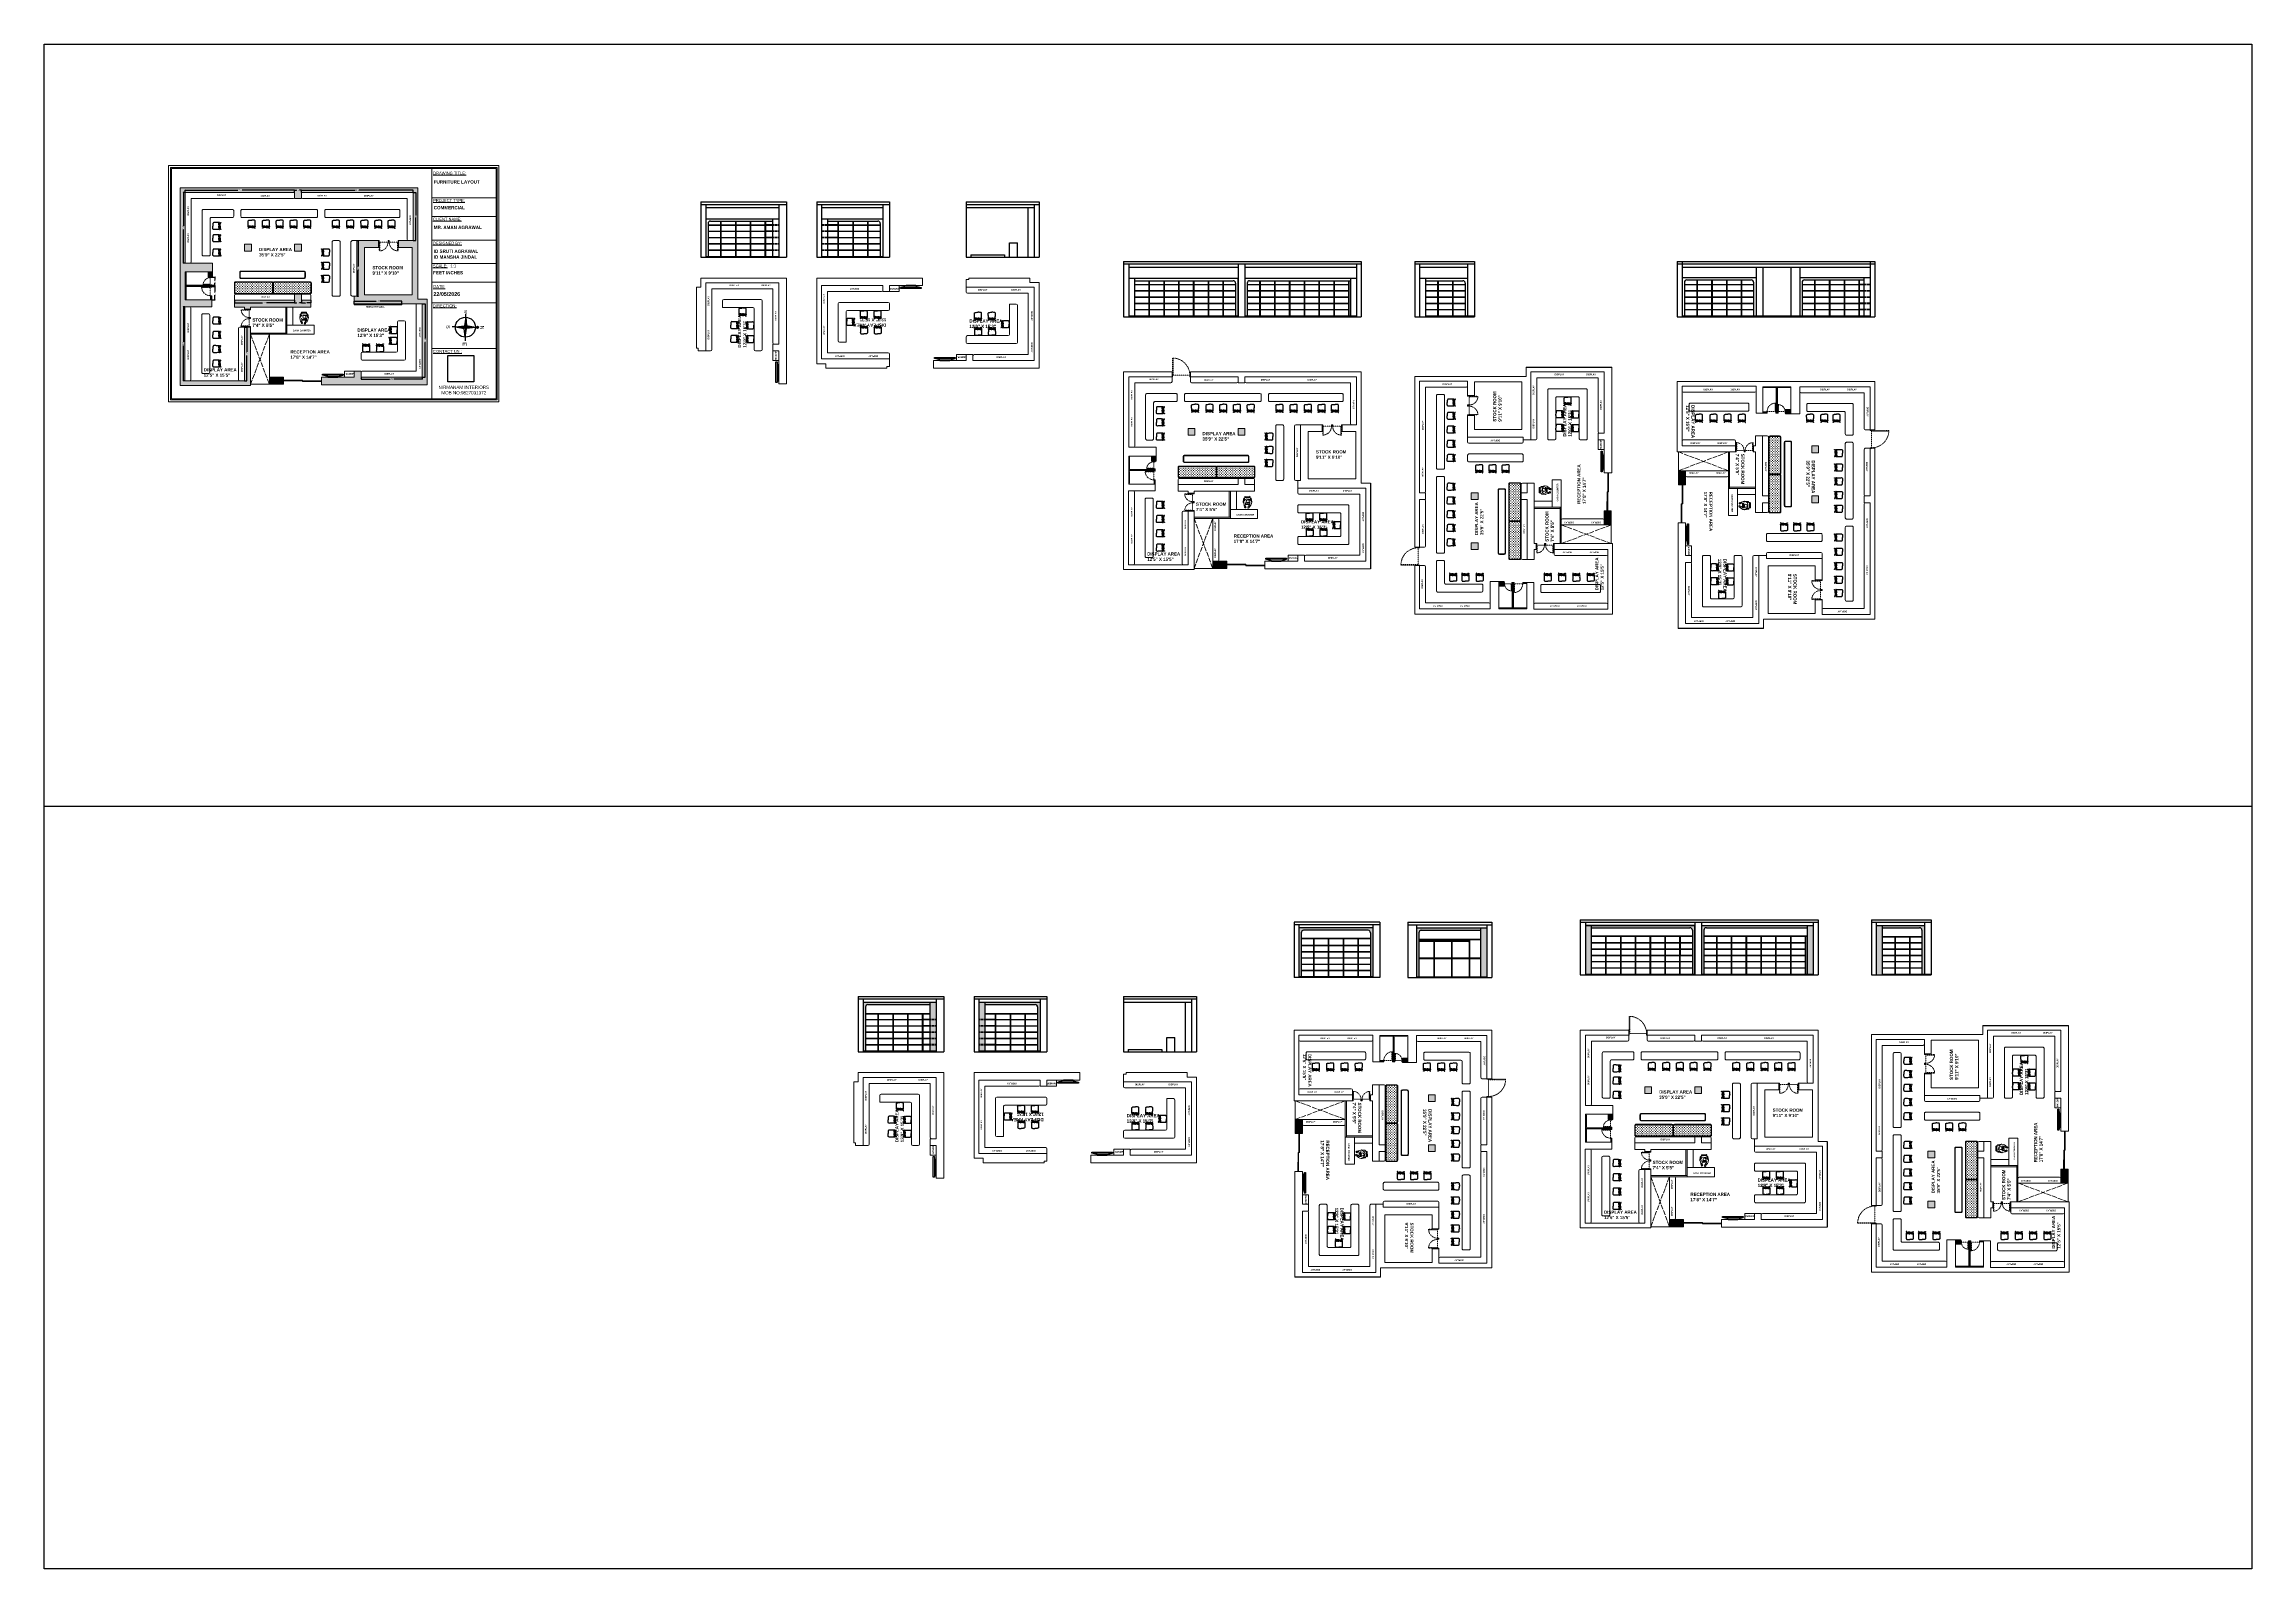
# Model space of a CAD drawing. Header units: inches. Extents: x -4677 to 18437, y -5264 to 2453.
# Drawn here: x 6058 to 11575, y -5264 to -1454 of the extents above; entities that cross this region are included whole.
import ezdxf

# ---------------------------------------------------------------- set-up
doc = ezdxf.new("R2010")
doc.units = ezdxf.units.IN
for name, pattern in [('ACAD_ISO02W100', [15, 12, -3]), ('AUDIT_D_060311083008-3', [0]), ('DASHED2', [0.375, 0.25, -0.125]), ('HIDDEN', [0.375, 0.25, -0.125])]:
    doc.linetypes.add(name, pattern=pattern)
for name, color, linetype in [('A-DOOR', 251, 'AUDIT_D_060311083008-3'), ('A-Door-Frame', 1, 'Continuous'), ('A-Door-Swing', 8, 'HIDDEN'), ('ELE', 5, 'Continuous'), ('FUR', 42, 'Continuous'), ('IEL-HATCH-002', 7, 'Continuous'), ('line_cad-block.com', 250, 'Continuous'), ('PDF11_PDF_CH', 7, 'Continuous')]:
    doc.layers.add(name, color=color, linetype=linetype)
doc.layers.add('FURNI', color=140, linetype='Continuous', lineweight=18)
doc.styles.add('HEMI', font='stylu.ttf')
doc.styles.add('regular', font='swissl.ttf')
doc.styles.get("Standard").update_dxf_attribs({"font": 'arial.ttf'})
doc.dimstyles.get("Standard").update_dxf_attribs({"dimtxt": 3, "dimasz": 1, "dimexe": 0.18, "dimexo": 0.0625, "dimgap": 0.09, "dimtad": 0, "dimdec": 1, "dimzin": 0, "dimdsep": 46, "dimlunit": 4, "dimtxsty": 'Standard', "dimblk": 'OBLIQUE', "dimcen": 0.09, "dimclrd": 5, "dimclre": 5, "dimclrt": 5, "dimadec": 0, "dimazin": 0, "dimtfac": 1, "dimtdec": 1, "dimtofl": 0, "dimtmove": 0, "dimatfit": 3, "dimldrblk": 'OBLIQUE', "dimfxl": 1, "dimtolj": 1, "dimtzin": 0, "dimarcsym": 0})
picture_1 = doc.add_image_def('image1.jpeg', size_in_pixel=(1254, 1254))

# ---------------------------------------------------------------- blocks, each defined once
blk = doc.blocks.new('*U7')
at = {"layer": 'A-Door-Frame', "lineweight": 5}
for p, q in [((0, -100), (0, 0)), ((668, -100), (668, 0))]:
    blk.add_line(p, q, dxfattribs=at)
for points in [[(0, -100), (40, -100), (40, 0), (0, 0)], [(668, -100), (628, -100), (628, 0), (668, 0)]]:
    blk.add_lwpolyline(points, dxfattribs=at)
at = {"layer": 'A-Door-Swing', "linetype": 'DASHED2', "lineweight": 5}
blk.add_line((45, 0), (633, 0), dxfattribs=at)
blk.add_lwpolyline([(40, 0), (40, 588), (80, 588), (80, 0)], close=True, dxfattribs=at)
blk.add_arc((40, 0), 588, 360, 90, dxfattribs=at)
blk = doc.blocks.new('*U8')
at = {"layer": 'A-Door-Frame', "lineweight": 5}
for p, q in [((0, -100), (0, 0)), ((559, -100), (559, 0))]:
    blk.add_line(p, q, dxfattribs=at)
for points in [[(0, -100), (40, -100), (40, 0), (0, 0)], [(559, -100), (519, -100), (519, 0), (559, 0)]]:
    blk.add_lwpolyline(points, dxfattribs=at)
at = {"layer": 'A-Door-Swing', "linetype": 'DASHED2', "lineweight": 5}
blk.add_line((44, 0), (523, 0), dxfattribs=at)
blk.add_lwpolyline([(40, 0), (40, 479), (80, 479), (80, 0)], close=True, dxfattribs=at)
blk.add_arc((40, 0), 479, 360, 90, dxfattribs=at)
blk = doc.blocks.new('wf')
at = {"layer": 'PDF11_PDF_CH', "lineweight": 5}
for points in [[(-7100.9, -1901.8), (-7102, -1910.7)], [(-7099.7, -1906.9), (-7099, -1901.7)], [(-7096.8, -1917.9), (-7099.6, -1918.3)], [(-7097.2, -1918.9), (-7099.6, -1919.5)], [(-7098.2, -1897.2), (-7098.2, -1897.6)], [(-7096.4, -1913.3), (-7097.7, -1911.1)], [(-7086, -1895.9), (-7097.3, -1896.2)], [(-7097.2, -1898.6), (-7086, -1898.3)], [(-7096, -1916.3), (-7086, -1916.1)], [(-7095.8, -1898.9), (-7087.3, -1898.6)], [(-7093.6, -1910.3), (-7092.5, -1910.8), (-7090.8, -1911.1), (-7089.2, -1910.8), (-7087.8, -1911.2), (-7086.9, -1910.1), (-7086.6, -1908), (-7087.8, -1905.3), (-7089.5, -1904.4), (-7091.4, -1904.5), (-7093.1, -1905.3), (-7094.2, -1907.6), (-7093.6, -1911.2), (-7091.5, -1912.1), (-7091, -1913.1), (-7090.6, -1913), (-7090.2, -1912), (-7088.2, -1911.2)], [(-7085, -1912.1), (-7085.5, -1910.8)], [(-7084.1, -1900.9), (-7083.2, -1906)], [(-7082.8, -1900.3), (-7082.9, -1900.4)], [(-7081.9, -1901.3), (-7080.4, -1910.1)]]:
    blk.add_lwpolyline(points, dxfattribs=at)
for points in [[(-7102, -1910.7, 0.414214), (-7101, -1911.6), (-7101.1, -1911.6)], [(-7099, -1901.8, 0.414213), (-7100, -1900.8), (-7099.9, -1900.8)], [(-7099.3, -1906.5), (-7098.7, -1901.3, -0.458817), (-7095.7, -1898.8)], [(-7085.9, -1898.3, 0.414213), (-7085, -1897.3), (-7085, -1896.9)], [(-7082.8, -1906.5), (-7083.7, -1901.4, -0.414214), (-7082.8, -1900.4)]]:
    blk.add_lwpolyline(points, format="xyb", dxfattribs=at)
blk.add_lwpolyline([(-7096.5, -1913.3), (-7091.8, -1913.9), (-7087.3, -1913.3), (-7085, -1912.1), (-7085.4, -1915.6), (-7088.1, -1919.3), (-7087.7, -1919.7), (-7089.4, -1921.4), (-7090.6, -1924), (-7090.1, -1924.2), (-7089.1, -1922.9), (-7089.3, -1923.9), (-7090.2, -1925.4), (-7089.1, -1925.6), (-7087.2, -1924.3), (-7086.3, -1922.7), (-7086.2, -1920.4), (-7085.1, -1921), (-7082.6, -1917.9), (-7081.3, -1914.9), (-7080.7, -1909.7), (-7083.4, -1905.7), (-7087.8, -1903.1), (-7092.8, -1902.5), (-7097.3, -1903.9), (-7100.6, -1908), (-7101.3, -1910), (-7100.6, -1914.7), (-7099.7, -1918.3), (-7099.5, -1919.4), (-7098.3, -1921.5), (-7098.7, -1922.7), (-7097.4, -1924.5), (-7095.5, -1924.4), (-7095.2, -1923.9), (-7096.1, -1922.8), (-7096, -1922), (-7095.2, -1922.9), (-7094.7, -1922.7), (-7095.5, -1921.2), (-7097, -1920.2), (-7097.2, -1918.9), (-7096.7, -1918.9), (-7096.9, -1917.8), (-7096.7, -1917.7)], close=True, dxfattribs=at)
for centre, radius, start, end in [((-7101.1, -1910.5), 1.15, 271.0278, 275.4764), ((-7099.8, -1901.8), 0.983, 91.192, 181.192), ((-7097.2, -1897.3), 0.983, 90.3735, 180.3735), ((-7097.2, -1897.6), 0.983, 180.9887, 270.9888), ((-7096.1, -1912.3), 4.02, 263.3806, 271.247), ((-7086.7, -1901.3), 2.61, 5.8667, 102.464), ((-7085.9, -1897), 0.983, 1.8072, 91.8073), ((-7086.1, -1912.1), 4.02, 271.5931, 275.6031), ((-7082.9, -1901.4), 0.983, 1.604, 91.604), ((-7081.3, -1910.2), 0.983, 295.8673, 1.5711)]:
    blk.add_arc(centre, radius, start, end, dxfattribs=at)
blk = doc.blocks.new('*U12')
at = {"layer": 'A-Door-Frame', "lineweight": 5}
for p, q in [((0, -100), (0, 0)), ((682, -100), (682, 0))]:
    blk.add_line(p, q, dxfattribs=at)
for points in [[(0, -100), (40, -100), (40, 0), (0, 0)], [(682, -100), (642, -100), (642, 0), (682, 0)]]:
    blk.add_lwpolyline(points, dxfattribs=at)
at = {"layer": 'A-Door-Swing', "linetype": 'DASHED2', "lineweight": 5}
blk.add_line((45, 0), (647, 0), dxfattribs=at)
blk.add_lwpolyline([(40, 0), (40, 602), (80, 602), (80, 0)], close=True, dxfattribs=at)
blk.add_arc((40, 0), 602, 360, 90, dxfattribs=at)
blk = doc.blocks.new('*U13')
at = {"layer": 'A-Door-Frame', "lineweight": 5}
for p, q in [((0, -100), (0, 0)), ((614, -100), (614, 0))]:
    blk.add_line(p, q, dxfattribs=at)
for points in [[(0, -100), (40, -100), (40, 0), (0, 0)], [(614, -100), (574, -100), (574, 0), (614, 0)]]:
    blk.add_lwpolyline(points, dxfattribs=at)
at = {"layer": 'A-Door-Swing', "linetype": 'DASHED2', "lineweight": 5}
blk.add_line((45, 0), (578, 0), dxfattribs=at)
blk.add_lwpolyline([(40, 0), (40, 534), (80, 534), (80, 0)], close=True, dxfattribs=at)
blk.add_arc((40, 0), 534, 360, 90, dxfattribs=at)
blk = doc.blocks.new('erh')
at = {"ltscale": 7}
for p, q in [((3599.4, 764.2), (3585.8, 760.7)), ((3624, 764.2), (3637.6, 760.7))]:
    blk.add_line(p, q, dxfattribs=at)
for p, q in [((3624, 765.5), (3599.4, 765.5)), ((3599.4, 765.5), (3599.4, 764.2)), ((3624, 764.2), (3599.4, 764.2)), ((3624, 764.2), (3624, 765.5))]:
    blk.add_line(p, q)
blk.add_lwpolyline([(3585.8, 760.7), (3637.6, 760.7), (3637.6, 758), (3585.8, 758)], close=True, dxfattribs=at)
blk = doc.blocks.new('LEADCHAIR Executive 2014')
at = {"layer": 'line_cad-block.com', "color": 252, "true_color": 0x939598}
for points in [[(-256, 130), (-260, 128), (-262, 121), (-263, 116), (-265, 102), (-267, 55), (-267, -5), (-269, -78), (-270, -119), (-270, -168), (-270, -225), (-272, -265), (-270, -285), (-263, -303), (-251, -320), (-234, -334), (-217, -342), (-199, -346), (-170, -348), (-146, -350), (-73, -353), (0, -354)], [(-239, 254), (-241, 256), (-243, 261), (-246, 264), (-249, 267), (-253, 268), (-257, 268), (-260, 267), (-264, 264), (-266, 261), (-267, 257), (-267, 253), (-266, 250), (-264, 246), (-260, 244), (-254, 240)], [(-265, 159), (-265, 159), (-266, 159), (-266, 150), (-266, 142), (-266, 139), (-266, 104)], [(-263, 146), (-264, 146), (-264, 146), (-265, 145), (-265, 144), (-266, 131)], [(-186, 201), (-248, 262), (-251, 265), (-253, 265), (-256, 265), (-259, 265), (-262, 262), (-264, 260), (-265, 257), (-264, 254), (-264, 251), (-262, 249), (-241, 227), (-211, 196)], [(0, 214), (-64, 213), (-127, 208), (-190, 201), (-202, 199), (-211, 196), (-219, 194), (-223, 191), (-227, 184), (-247, 135), (-249, 131), (-251, 130), (-253, 131), (-255, 136), (-259, 147), (-262, 153), (-265, 159)], [(-234, 166), (-245, 164), (-252, 163), (-265, 159)], [(0, 210), (-63, 207), (-126, 203), (-190, 196), (-196, 195), (-204, 193), (-210, 192), (-216, 190), (-220, 188), (-223, 184), (-226, 176), (-245, 133), (-251, 124), (-253, 125), (-263, 146)], [(-98, 152), (-96, 152), (-93, 152), (-92, 152), (-93, 147), (-93, 143), (-94, 138), (-94, 134), (-95, 129), (-96, 124), (-96, 123), (-102, 120), (-107, 118), (-111, 116), (-128, 112), (-140, 110), (-170, 108), (-192, 107), (-204, 107), (-224, 108), (-229, 109), (-241, 113), (-244, 114), (-241, 121), (-237, 132), (-233, 142), (-232, 146), (-229, 151)], [(-96, 123), (-99, 119), (-107, 112), (-117, 105), (-131, 101), (-157, 98), (-180, 97), (-198, 95), (-214, 95), (-221, 97), (-227, 99), (-233, 101), (-237, 105), (-240, 108), (-242, 112), (-243, 113)], [(-92, 195), (-90, 194), (-89, 192), (-90, 180), (-92, 155), (-99, 151), (-106, 149), (-116, 146), (-120, 145), (-142, 142), (-168, 141), (-190, 141), (-206, 142), (-224, 145), (-230, 146), (-230, 147), (-228, 153), (-221, 173), (-219, 176), (-217, 178), (-210, 181), (-199, 184), (-193, 185), (-186, 187), (-130, 192), (-111, 193), (-92, 195)], [(-102, 115), (-89, 115)], [(-89, 115), (-86, 115), (-81, 114), (-73, 111)], [(-71, 153), (-76, 153), (-79, 152), (-80, 152), (-80, 149), (-81, 144), (-82, 136), (-83, 130), (-84, 124), (-67, 117), (-50, 115), (0, 113)], [(-84, 124), (-73, 110), (-68, 107), (-60, 103), (-48, 100), (-39, 99), (-34, 98), (0, 98)], [(0, 198), (-74, 197), (-74, 195), (-75, 193), (-76, 181), (-79, 156), (-78, 155), (-76, 154), (-71, 152), (-57, 148), (-44, 147), (-25, 146), (0, 146)], [(0, 214), (64, 213), (127, 208), (190, 201), (202, 199), (211, 196), (219, 194), (223, 191), (227, 184), (247, 135), (249, 131), (251, 130), (253, 131), (255, 136), (259, 147), (262, 153), (265, 159)], [(0, 210), (63, 207), (126, 203), (190, 196), (196, 195), (204, 193), (210, 192), (216, 190), (220, 188), (223, 184), (226, 176), (245, 133), (251, 124), (253, 125), (263, 146)], [(0, 198), (74, 197), (74, 195), (75, 193), (76, 181), (79, 156), (78, 155), (76, 154), (71, 152), (57, 148), (44, 147), (25, 146), (0, 146)], [(71, 153), (76, 153), (79, 152), (80, 152), (80, 149), (81, 144), (82, 136), (83, 130), (84, 124), (67, 117), (50, 115), (0, 113)], [(256, 130), (260, 128), (262, 121), (263, 116), (265, 102), (267, 55), (267, -5), (269, -78), (270, -119), (270, -168), (270, -225), (272, -265), (270, -285), (263, -303), (251, -320), (234, -334), (217, -342), (199, -346), (170, -348), (146, -350), (73, -353), (0, -354)], [(84, 124), (73, 110), (68, 107), (60, 103), (48, 100), (39, 99), (34, 98), (0, 98)], [(89, 115), (86, 115), (81, 114), (73, 111)], [(92, 195), (90, 194), (89, 192), (90, 180), (92, 155), (99, 151), (106, 149), (116, 146), (120, 145), (142, 142), (168, 141), (190, 141), (206, 142), (224, 145), (230, 146), (230, 147), (228, 153), (221, 173), (219, 176), (217, 178), (210, 181), (199, 184), (193, 185), (186, 187), (130, 192), (111, 193), (92, 195)], [(102, 115), (89, 115)], [(98, 152), (96, 152), (93, 152), (92, 152), (93, 147), (93, 143), (94, 138), (94, 134), (95, 129), (96, 124), (96, 123), (102, 120), (107, 118), (111, 116), (128, 112), (140, 110), (170, 108), (192, 107), (204, 107), (224, 108), (229, 109), (241, 113), (244, 114), (241, 121), (237, 132), (233, 142), (232, 146), (229, 151)], [(96, 123), (99, 119), (107, 112), (117, 105), (131, 101), (157, 98), (180, 97), (198, 95), (214, 95), (221, 97), (227, 99), (233, 101), (237, 105), (240, 108), (242, 112), (243, 113)], [(186, 201), (248, 262), (251, 265), (253, 265), (256, 265), (259, 265), (262, 262), (264, 260), (265, 257), (264, 254), (264, 251), (262, 249), (241, 227), (211, 196)], [(234, 166), (245, 164), (252, 163), (265, 159)], [(239, 254), (241, 256), (243, 261), (246, 264), (249, 267), (253, 268), (257, 268), (260, 267), (264, 264), (266, 261), (267, 257), (267, 253), (266, 250), (264, 246), (260, 244), (254, 240)], [(263, 146), (264, 146), (264, 146), (265, 145), (265, 144), (266, 131)], [(265, 159), (265, 159), (266, 159), (266, 150), (266, 142), (266, 139), (266, 104)]]:
    blk.add_lwpolyline(points, dxfattribs=at)
blk = doc.blocks.new('A$C470D500B')
at = {"layer": 'ELE', "true_color": 0x000000}
h = blk.add_hatch(color=18, dxfattribs=at)
h.paths.add_polyline_path([(27.3, 28.1), (25.4, 29.7), (25.4, 15.1)])
h.paths.add_polyline_path([(40, 29.7), (27.3, 31.3), (25.4, 29.7)])
h.paths.add_polyline_path([(25.4, 44.3), (23.4, 31.3), (25.4, 29.7)])
h.paths.add_polyline_path([(23.4, 28.1), (25.4, 29.7), (10.7, 29.7)])
at = {"layer": 'ELE', "true_color": 0xed1f24}
h = blk.add_hatch(color=240, dxfattribs=at)
h.paths.add_polyline_path([(25.4, 49.2), (23.8, 47.3), (25.4, 44.3)])
h.paths.add_polyline_path([(25.4, 44.3), (26.9, 47.3), (25.4, 49.2)])
at = {"layer": 'ELE', "color": 18, "true_color": 0x000000}
for p, q in [((25.4, 44.3), (23.4, 31.3)), ((25.4, 29.7), (25.4, 44.3)), ((25.4, 44.3), (27.3, 31.3)), ((10.7, 29.7), (6.3, 29.7)), ((10.7, 29.7), (6.3, 29.7)), ((10.7, 29.7), (23.4, 31.3)), ((25.4, 29.7), (10.7, 29.7)), ((10.7, 29.7), (23.4, 28.1)), ((23.4, 31.3), (25.4, 29.7)), ((23.4, 28.1), (25.4, 29.7)), ((25.4, 15.1), (23.4, 28.1)), ((27.3, 31.3), (25.4, 29.7)), ((25.4, 29.7), (25.4, 15.1)), ((27.3, 28.1), (25.4, 29.7)), ((25.4, 29.7), (40, 29.7)), ((25.4, 15.1), (27.3, 28.1)), ((25.4, 15.1), (25.4, 10.4)), ((40, 29.7), (27.3, 31.3)), ((40, 29.7), (27.3, 28.1)), ((40, 29.7), (45.1, 29.7)), ((40, 29.7), (45.1, 29.7))]:
    blk.add_line(p, q, dxfattribs=at)
at = {"layer": 'ELE', "color": 240, "true_color": 0xed1f24}
for p, q in [((25.4, 49.2), (23.8, 47.3)), ((23.8, 47.3), (25.4, 44.3)), ((25.4, 49.2), (26.9, 47.3)), ((25.4, 44.3), (25.4, 49.2)), ((26.9, 47.3), (25.4, 44.3))]:
    blk.add_line(p, q, dxfattribs=at)
at = {"layer": 'ELE', "color": 18, "true_color": 0x000000}
blk.add_circle((25.4, 29.7), 14.6, dxfattribs=at)
at = {"layer": 'ELE', "color": 240, "true_color": 0xed1f24}
blk.add_text('N', height=5.54, dxfattribs=at).set_placement((22.5, 51.5))
at = {"layer": 'ELE', "color": 18, "true_color": 0x000000}
for s, p in [('w', (0.1, 27.3)), ('S', (23, 1.7)), ('E', (47.5, 26.5))]:
    blk.add_text(s, height=5.54, dxfattribs=at).set_placement(p)
blk = doc.blocks.new('*U9')
at = {"layer": 'A-Door-Frame', "lineweight": 5}
for p, q in [((0, -100), (0, 0)), ((1255, -100), (1255, 0))]:
    blk.add_line(p, q, dxfattribs=at)
for points in [[(0, -100), (40, -100), (40, 0), (0, 0)], [(1255, -100), (1215, -100), (1215, 0), (1255, 0)]]:
    blk.add_lwpolyline(points, dxfattribs=at)
at = {"layer": 'A-Door-Swing', "linetype": 'DASHED2', "lineweight": 5}
blk.add_line((51, 0), (1225, 0), dxfattribs=at)
blk.add_lwpolyline([(40, 0), (40, 1175), (80, 1175), (80, 0)], close=True, dxfattribs=at)
blk.add_arc((40, 0), 1175, 360, 90, dxfattribs=at)
blk = doc.blocks.new('_Oblique')
at = {"color": 0, "linetype": 'ByBlock', "lineweight": -2}
blk.add_line((-0.5, -0.5), (0.5, 0.5), dxfattribs=at)
blk = doc.blocks.new('*D355')
at = {"color": 5, "lineweight": -2, "transparency": 16777216}
for p, q in [((6850.1, -2285.7), (6850.1, -2290.6)), ((6850.1, -2290.4), (6921.5, -2290.4)), ((7003.1, -2290.4), (6931.7, -2290.4)), ((7003.1, -2285.7), (7003.1, -2290.6))]:
    blk.add_line(p, q, dxfattribs=at)
at = {"layer": 'Defpoints', "color": 0, "transparency": 16777216}
for p in [(6850.1, -2285.7), (7003.1, -2285.7), (7003.1, -2290.4)]:
    blk.add_point(p, dxfattribs=at)
at = {"color": 5, "lineweight": -2, "transparency": 16777216, "rotation": 180}
blk.add_blockref('_Oblique', (6850.1, -2290.4), dxfattribs=at)
at = {"color": 5, "lineweight": -2, "transparency": 16777216}
blk.add_blockref('_Oblique', (7003.1, -2290.4), dxfattribs=at)
at = {"color": 5, "lineweight": 5, "transparency": 16777216, "insert": (6926.6, -2290.4), "char_height": 3, "attachment_point": 5}
blk.add_mtext('\\A1;12\'-9"', dxfattribs=at)
blk = doc.blocks.new('*D356')
at = {"color": 5, "lineweight": -2, "transparency": 16777216}
for p, q in [((7003.1, -2102.7), (7010.5, -2102.7)), ((7010.3, -2102.7), (7010.3, -2189.1)), ((7010.3, -2285.7), (7010.3, -2199.3)), ((7003.1, -2285.7), (7010.5, -2285.7))]:
    blk.add_line(p, q, dxfattribs=at)
at = {"layer": 'Defpoints', "color": 0, "transparency": 16777216}
for p in [(7003.1, -2102.7), (7010.3, -2102.7), (7003.1, -2285.7)]:
    blk.add_point(p, dxfattribs=at)
at = {"color": 5, "lineweight": -2, "transparency": 16777216}
for p, rotation in [((7010.3, -2102.7), 90), ((7010.3, -2285.7), 270)]:
    blk.add_blockref('_Oblique', p, dxfattribs=dict(at, rotation=rotation))
at = {"color": 5, "lineweight": 5, "transparency": 16777216, "insert": (7010.3, -2194.2), "char_height": 3, "attachment_point": 5, "rotation": 90}
blk.add_mtext('\\A1;15\'-3"', dxfattribs=at)
blk = doc.blocks.new('*D357')
at = {"color": 5, "lineweight": -2, "transparency": 16777216}
for p, q in [((6980.1, -1824.7), (6986.9, -1824.7)), ((6986.7, -1824.7), (6986.7, -1882.2)), ((6986.7, -1944.7), (6986.7, -1887.2)), ((6980.1, -1944.7), (6986.9, -1944.7))]:
    blk.add_line(p, q, dxfattribs=at)
at = {"layer": 'Defpoints', "color": 0, "transparency": 16777216}
for p in [(6980.1, -1824.7), (6986.7, -1824.7), (6980.1, -1944.7)]:
    blk.add_point(p, dxfattribs=at)
at = {"color": 5, "lineweight": -2, "transparency": 16777216}
for p, rotation in [((6986.7, -1824.7), 90), ((6986.7, -1944.7), 270)]:
    blk.add_blockref('_Oblique', p, dxfattribs=dict(at, rotation=rotation))
at = {"color": 5, "lineweight": 5, "transparency": 16777216, "insert": (6986.7, -1884.7), "char_height": 3, "attachment_point": 5, "rotation": 90}
blk.add_mtext("\\A1;10'", dxfattribs=at)
blk = doc.blocks.new('*D358')
at = {"color": 5, "lineweight": -2, "transparency": 16777216}
for p, q in [((6701.1, -1824.6), (6701.1, -1818.2)), ((6701.1, -1818.4), (6835.3, -1818.4)), ((6980.1, -1818.4), (6845.8, -1818.4)), ((6980.1, -1824.6), (6980.1, -1818.2))]:
    blk.add_line(p, q, dxfattribs=at)
at = {"layer": 'Defpoints', "color": 0, "transparency": 16777216}
for p in [(6701.1, -1818.4), (6701.1, -1824.7), (6980.1, -1824.7)]:
    blk.add_point(p, dxfattribs=at)
at = {"color": 5, "lineweight": -2, "transparency": 16777216, "rotation": 180}
blk.add_blockref('_Oblique', (6701.1, -1818.4), dxfattribs=at)
at = {"color": 5, "lineweight": -2, "transparency": 16777216}
blk.add_blockref('_Oblique', (6980.1, -1818.4), dxfattribs=at)
at = {"color": 5, "lineweight": 5, "transparency": 16777216, "insert": (6840.6, -1818.4), "char_height": 3, "attachment_point": 5}
blk.add_mtext('\\A1;23\'-3"', dxfattribs=at)
blk = doc.blocks.new('*D359')
at = {"color": 5, "lineweight": -2, "transparency": 16777216}
for p, q in [((6684.1, -1824.6), (6684.1, -1818.2)), ((6684.1, -1818.4), (6688.6, -1818.4)), ((6701.1, -1818.4), (6696.5, -1818.4)), ((6701.1, -1824.6), (6701.1, -1818.2))]:
    blk.add_line(p, q, dxfattribs=at)
at = {"layer": 'Defpoints', "color": 0, "transparency": 16777216}
for p in [(6684.1, -1818.4), (6684.1, -1824.7), (6701.1, -1824.7)]:
    blk.add_point(p, dxfattribs=at)
at = {"color": 5, "lineweight": -2, "transparency": 16777216, "rotation": 180}
blk.add_blockref('_Oblique', (6684.1, -1818.4), dxfattribs=at)
at = {"color": 5, "lineweight": -2, "transparency": 16777216}
blk.add_blockref('_Oblique', (6701.1, -1818.4), dxfattribs=at)
at = {"color": 5, "lineweight": 5, "transparency": 16777216, "insert": (6692.6, -1818.4), "char_height": 3, "attachment_point": 5}
blk.add_mtext('\\A1;1\'-5"', dxfattribs=at)
blk = doc.blocks.new('*D360')
at = {"color": 5, "lineweight": -2, "transparency": 16777216}
for p, q in [((6411.1, -1824.6), (6411.1, -1818.2)), ((6411.1, -1818.4), (6542.3, -1818.4)), ((6684.1, -1818.4), (6552.8, -1818.4)), ((6684.1, -1824.6), (6684.1, -1818.2))]:
    blk.add_line(p, q, dxfattribs=at)
at = {"layer": 'Defpoints', "color": 0, "transparency": 16777216}
for p in [(6411.1, -1818.4), (6411.1, -1824.7), (6684.1, -1824.7)]:
    blk.add_point(p, dxfattribs=at)
at = {"color": 5, "lineweight": -2, "transparency": 16777216, "rotation": 180}
blk.add_blockref('_Oblique', (6411.1, -1818.4), dxfattribs=at)
at = {"color": 5, "lineweight": -2, "transparency": 16777216}
blk.add_blockref('_Oblique', (6684.1, -1818.4), dxfattribs=at)
at = {"color": 5, "lineweight": 5, "transparency": 16777216, "insert": (6547.6, -1818.4), "char_height": 3, "attachment_point": 5}
blk.add_mtext('\\A1;22\'-9"', dxfattribs=at)
blk = doc.blocks.new('*D361')
at = {"color": 5, "lineweight": -2, "transparency": 16777216}
for p, q in [((6411, -1824.7), (6406, -1824.7)), ((6406.2, -1824.7), (6406.2, -1907.6)), ((6406.2, -2000.7), (6406.2, -1917.8)), ((6411, -2000.7), (6406, -2000.7))]:
    blk.add_line(p, q, dxfattribs=at)
at = {"layer": 'Defpoints', "color": 0, "transparency": 16777216}
for p in [(6411.1, -1824.7), (6406.2, -2000.7), (6411.1, -2000.7)]:
    blk.add_point(p, dxfattribs=at)
at = {"color": 5, "lineweight": -2, "transparency": 16777216}
for p, rotation in [((6406.2, -1824.7), 90), ((6406.2, -2000.7), 270)]:
    blk.add_blockref('_Oblique', p, dxfattribs=dict(at, rotation=rotation))
at = {"color": 5, "lineweight": 5, "transparency": 16777216, "insert": (6406.2, -1912.7), "char_height": 3, "attachment_point": 5, "rotation": 90}
blk.add_mtext('\\A1;14\'-8"', dxfattribs=at)
blk = doc.blocks.new('*D362')
at = {"color": 5, "lineweight": -2, "transparency": 16777216}
for p, q in [((6410, -2109.7), (6406, -2109.7)), ((6406.2, -2109.7), (6406.2, -2197.1)), ((6406.2, -2294.7), (6406.2, -2207.3)), ((6410, -2294.7), (6406, -2294.7))]:
    blk.add_line(p, q, dxfattribs=at)
at = {"layer": 'Defpoints', "color": 0, "transparency": 16777216}
for p in [(6410.1, -2109.7), (6406.2, -2294.7), (6410.1, -2294.7)]:
    blk.add_point(p, dxfattribs=at)
at = {"color": 5, "lineweight": -2, "transparency": 16777216}
for p, rotation in [((6406.2, -2109.7), 90), ((6406.2, -2294.7), 270)]:
    blk.add_blockref('_Oblique', p, dxfattribs=dict(at, rotation=rotation))
at = {"color": 5, "lineweight": 5, "transparency": 16777216, "insert": (6406.2, -2202.2), "char_height": 3, "attachment_point": 5, "rotation": 90}
blk.add_mtext('\\A1;15\'-5"', dxfattribs=at)
blk = doc.blocks.new('*D363')
at = {"color": 5, "lineweight": -2, "transparency": 16777216}
for p, q in [((6559.1, -2160.7), (6564.7, -2160.7)), ((6564.5, -2160.7), (6564.5, -2222.6)), ((6564.5, -2294.7), (6564.5, -2232.8)), ((6559.1, -2294.7), (6564.7, -2294.7))]:
    blk.add_line(p, q, dxfattribs=at)
at = {"layer": 'Defpoints', "color": 0, "transparency": 16777216}
for p in [(6559.1, -2160.7), (6564.5, -2160.7), (6559.1, -2294.7)]:
    blk.add_point(p, dxfattribs=at)
at = {"color": 5, "lineweight": -2, "transparency": 16777216}
for p, rotation in [((6564.5, -2160.7), 90), ((6564.5, -2294.7), 270)]:
    blk.add_blockref('_Oblique', p, dxfattribs=dict(at, rotation=rotation))
at = {"color": 5, "lineweight": 5, "transparency": 16777216, "insert": (6564.5, -2227.7), "char_height": 3, "attachment_point": 5, "rotation": 90}
blk.add_mtext('\\A1;11\'-2"', dxfattribs=at)
blk = doc.blocks.new('*D364')
at = {"color": 5, "lineweight": -2, "transparency": 16777216}
for p, q in [((6534.1, -2093.7), (6534.1, -2100.2)), ((6684.1, -2093.7), (6684.1, -2100.2)), ((6534.1, -2100.1), (6604, -2100.1)), ((6684.1, -2100.1), (6614.2, -2100.1))]:
    blk.add_line(p, q, dxfattribs=at)
at = {"layer": 'Defpoints', "color": 0, "transparency": 16777216}
for p in [(6534.1, -2093.7), (6684.1, -2093.7), (6684.1, -2100.1)]:
    blk.add_point(p, dxfattribs=at)
at = {"color": 5, "lineweight": -2, "transparency": 16777216, "rotation": 180}
blk.add_blockref('_Oblique', (6534.1, -2100.1), dxfattribs=at)
at = {"color": 5, "lineweight": -2, "transparency": 16777216}
blk.add_blockref('_Oblique', (6684.1, -2100.1), dxfattribs=at)
at = {"color": 5, "lineweight": 5, "transparency": 16777216, "insert": (6609.1, -2100.1), "char_height": 3, "attachment_point": 5}
blk.add_mtext('\\A1;12\'-6"', dxfattribs=at)
blk = doc.blocks.new('*D365')
at = {"color": 5, "lineweight": -2, "transparency": 16777216}
for p, q in [((6701.1, -2093.7), (6701.1, -2100.2)), ((6725.1, -2093.7), (6725.1, -2100.2)), ((6701.1, -2100.1), (6711.6, -2100.1)), ((6725.1, -2100.1), (6714.6, -2100.1))]:
    blk.add_line(p, q, dxfattribs=at)
at = {"layer": 'Defpoints', "color": 0, "transparency": 16777216}
for p in [(6701.1, -2093.7), (6725.1, -2093.7), (6725.1, -2100.1)]:
    blk.add_point(p, dxfattribs=at)
at = {"color": 5, "lineweight": -2, "transparency": 16777216, "rotation": 180}
blk.add_blockref('_Oblique', (6701.1, -2100.1), dxfattribs=at)
at = {"color": 5, "lineweight": -2, "transparency": 16777216}
blk.add_blockref('_Oblique', (6725.1, -2100.1), dxfattribs=at)
at = {"color": 5, "lineweight": 5, "transparency": 16777216, "insert": (6713.1, -2100.1), "char_height": 3, "attachment_point": 5}
blk.add_mtext("\\A1;2'", dxfattribs=at)
blk = doc.blocks.new('*D366')
at = {"color": 5, "lineweight": -2, "transparency": 16777216}
for p, q in [((6684.1, -2093.7), (6684.1, -2100.2)), ((6701.1, -2093.7), (6701.1, -2100.2)), ((6684.1, -2100.1), (6688.6, -2100.1)), ((6701.1, -2100.1), (6696.5, -2100.1))]:
    blk.add_line(p, q, dxfattribs=at)
at = {"layer": 'Defpoints', "color": 0, "transparency": 16777216}
for p in [(6684.1, -2093.7), (6701.1, -2093.7), (6684.1, -2100.1)]:
    blk.add_point(p, dxfattribs=at)
at = {"color": 5, "lineweight": -2, "transparency": 16777216, "rotation": 180}
blk.add_blockref('_Oblique', (6684.1, -2100.1), dxfattribs=at)
at = {"color": 5, "lineweight": -2, "transparency": 16777216}
blk.add_blockref('_Oblique', (6701.1, -2100.1), dxfattribs=at)
at = {"color": 5, "lineweight": 5, "transparency": 16777216, "insert": (6692.6, -2100.1), "char_height": 3, "attachment_point": 5}
blk.add_mtext('\\A1;1\'-5"', dxfattribs=at)
blk = doc.blocks.new('*D367')
at = {"color": 5, "lineweight": -2, "transparency": 16777216}
for p, q in [((6840.1, -1944.7), (6843.5, -1944.7)), ((6843.3, -1944.7), (6843.3, -2009.1)), ((6843.3, -2083.7), (6843.3, -2019.3)), ((6840.1, -2083.7), (6843.5, -2083.7))]:
    blk.add_line(p, q, dxfattribs=at)
at = {"layer": 'Defpoints', "color": 0, "transparency": 16777216}
for p in [(6840.1, -1944.7), (6843.3, -1944.7), (6840.1, -2083.7)]:
    blk.add_point(p, dxfattribs=at)
at = {"color": 5, "lineweight": -2, "transparency": 16777216}
for p, rotation in [((6843.3, -1944.7), 90), ((6843.3, -2083.7), 270)]:
    blk.add_blockref('_Oblique', p, dxfattribs=dict(at, rotation=rotation))
at = {"color": 5, "lineweight": 5, "transparency": 16777216, "insert": (6843.3, -2014.2), "char_height": 3, "attachment_point": 5, "rotation": 90}
blk.add_mtext('\\A1;11\'-7"', dxfattribs=at)
blk = doc.blocks.new('*D369')
at = {"color": 5, "lineweight": -2, "transparency": 16777216}
for p, q in [((6833.1, -2102.6), (6833.1, -2095.5)), ((6833.1, -2095.7), (6887.3, -2095.7)), ((6952.1, -2095.7), (6897.8, -2095.7)), ((6952.1, -2102.6), (6952.1, -2095.5))]:
    blk.add_line(p, q, dxfattribs=at)
at = {"layer": 'Defpoints', "color": 0, "transparency": 16777216}
for p in [(6833.1, -2095.7), (6833.1, -2102.7), (6952.1, -2102.7)]:
    blk.add_point(p, dxfattribs=at)
at = {"color": 5, "lineweight": -2, "transparency": 16777216, "rotation": 180}
blk.add_blockref('_Oblique', (6833.1, -2095.7), dxfattribs=at)
at = {"color": 5, "lineweight": -2, "transparency": 16777216}
blk.add_blockref('_Oblique', (6952.1, -2095.7), dxfattribs=at)
at = {"color": 5, "lineweight": 5, "transparency": 16777216, "insert": (6892.6, -2095.7), "char_height": 3, "attachment_point": 5}
blk.add_mtext('\\A1;9\'-11"', dxfattribs=at)
blk = doc.blocks.new('*D370')
at = {"color": 5, "lineweight": -2, "transparency": 16777216}
for p, q in [((6477.1, -2059.2), (6485.3, -2059.2)), ((6477.1, -2092.7), (6485.3, -2092.7)), ((6485.1, -2059.2), (6485.1, -2070.7)), ((6485.1, -2092.7), (6485.1, -2081.1))]:
    blk.add_line(p, q, dxfattribs=at)
at = {"layer": 'Defpoints', "color": 0, "transparency": 16777216}
for p in [(6477.1, -2059.2), (6477.1, -2092.7), (6485.1, -2092.7)]:
    blk.add_point(p, dxfattribs=at)
at = {"color": 5, "lineweight": -2, "transparency": 16777216}
for p, rotation in [((6485.1, -2059.2), 90), ((6485.1, -2092.7), 270)]:
    blk.add_blockref('_Oblique', p, dxfattribs=dict(at, rotation=rotation))
at = {"color": 5, "lineweight": 5, "transparency": 16777216, "insert": (6485.1, -2075.9), "char_height": 3, "attachment_point": 5, "rotation": 90}
blk.add_mtext('\\A1;2\'-9{\\H1x;\\S1/2;}"', dxfattribs=at)
blk = doc.blocks.new('*D371')
at = {"color": 5, "lineweight": -2, "transparency": 16777216}
for p, q in [((6477.1, -2056.2), (6485.3, -2056.2)), ((6477.1, -2059.2), (6485.3, -2059.2)), ((6485.1, -2056.2), (6485.1, -2055.2)), ((6485.1, -2059.2), (6485.1, -2060.2))]:
    blk.add_line(p, q, dxfattribs=at)
at = {"layer": 'Defpoints', "color": 0, "transparency": 16777216}
for p in [(6477.1, -2056.2), (6477.1, -2059.2), (6485.1, -2056.2)]:
    blk.add_point(p, dxfattribs=at)
at = {"color": 5, "lineweight": -2, "transparency": 16777216}
for p, rotation in [((6485.1, -2056.2), 270), ((6485.1, -2059.2), 90)]:
    blk.add_blockref('_Oblique', p, dxfattribs=dict(at, rotation=rotation))
at = {"color": 5, "lineweight": 5, "transparency": 16777216, "insert": (6485.1, -2057.2), "char_height": 3, "attachment_point": 5, "rotation": 90}
blk.add_mtext('\\A1;3"', dxfattribs=at)
blk = doc.blocks.new('*D372')
at = {"color": 5, "lineweight": -2, "transparency": 16777216}
for p, q in [((6477.1, -2035.7), (6485.3, -2035.7)), ((6485.1, -2035.7), (6485.1, -2040.9)), ((6477.1, -2056.2), (6485.3, -2056.2)), ((6485.1, -2056.2), (6485.1, -2051))]:
    blk.add_line(p, q, dxfattribs=at)
at = {"layer": 'Defpoints', "color": 0, "transparency": 16777216}
for p in [(6477.1, -2035.7), (6485.1, -2035.7), (6477.1, -2056.2)]:
    blk.add_point(p, dxfattribs=at)
at = {"color": 5, "lineweight": -2, "transparency": 16777216}
for p, rotation in [((6485.1, -2035.7), 90), ((6485.1, -2056.2), 270)]:
    blk.add_blockref('_Oblique', p, dxfattribs=dict(at, rotation=rotation))
at = {"color": 5, "lineweight": 5, "transparency": 16777216, "insert": (6485.1, -2045.9), "char_height": 3, "attachment_point": 5, "rotation": 90}
blk.add_mtext('\\A1;1\'-8{\\H1x;\\S1/2;}"', dxfattribs=at)

msp = doc.modelspace()

# ---------------------------------------------------------------- hatches: boundary and pattern name
at = {"layer": 'IEL-HATCH-002', "lineweight": 5, "true_color": 0x939598, "transparency": 33554687}
h = msp.add_hatch(color=252, dxfattribs=at)
h.dxf.hatch_style = 1
h.paths.add_polyline_path([(6574.06, -2178.67), (6574.06, -2160.67), (6559.06, -2160.67), (6559.06, -2294.67), (6547.06, -2294.67), (6410.06, -2294.67), (6410.06, -2109.67), (6422.06, -2109.67), (6477.06, -2109.67), (6477.06, -2092.67), (6411.06, -2092.67), (6411.06, -2022.67), (6468.06, -2022.67), (6479.06, -2022.67), (6479.06, -2000.67), (6411.06, -2000.67), (6411.06, -1824.67), (6565.06, -1824.67), (6565.06, -1812.67), (6398.06, -1812.67), (6398.06, -2306.67), (6574.06, -2306.67), (6574.06, -2303.67)])
h.paths.add_polyline_path([(6992.06, -1812.67), (6565.06, -1812.67), (6565.06, -1824.67), (6684.06, -1824.67), (6684.06, -1836.67), (6684.06, -1839.67), (6701.06, -1839.67), (6701.06, -1824.67), (6980.06, -1824.67), (6980.06, -1944.67), (6968.06, -1944.67), (6944.06, -1944.67), (6944.06, -1961.67), (6978.06, -1961.67), (6978.06, -2079.67), (6859.06, -2079.67), (6859.06, -1961.67), (6894.06, -1961.67), (6894.06, -1944.67), (6840.06, -1944.67), (6840.06, -2083.67), (6833.06, -2083.67), (6833.06, -2102.67), (7003.06, -2102.67), (7003.06, -2285.67), (6850.06, -2285.67), (6850.06, -2273.67), (6850.06, -2270.67), (6833.06, -2270.67), (6833.06, -2285.67), (6809.06, -2285.67), (6751.06, -2285.67), (6751.06, -2304.67), (7015.06, -2304.67), (7015.06, -2090.67), (6992.06, -2090.67)])
h.paths.add_polyline_path([(6725.06, -2093.67), (6701.06, -2093.67), (6701.06, -2078.67), (6684.06, -2078.67), (6684.06, -2093.67), (6650.06, -2093.67), (6534.06, -2093.67), (6534.06, -2110.67), (6559.06, -2110.67), (6559.06, -2115.67), (6574.06, -2115.67), (6574.06, -2110.67), (6650.06, -2110.67), (6725.06, -2110.67)])
h.paths.add_polyline_path([(6665.06, -2175.67), (6574.06, -2175.67), (6574.06, -2178.67), (6665.06, -2178.67)], flags=17)
h.paths.add_polyline_path([(6665.06, -2110.67), (6662.06, -2110.67), (6662.06, -2175.67), (6665.06, -2175.67)], flags=17)
at = {"layer": 'IEL-HATCH-002', "lineweight": 5, "true_color": 0x636466, "transparency": 33554687}
h = msp.add_hatch(color=251, dxfattribs=at)
h.dxf.hatch_style = 1
h.paths.add_polyline_path([(6576.06, -1953.67), (6559.06, -1953.67), (6559.06, -1970.67), (6576.06, -1970.67)])
h.paths.add_polyline_path([(6701.06, -1953.67), (6684.06, -1953.67), (6684.06, -1970.67), (6701.06, -1970.67)])
at = {"layer": 'IEL-HATCH-002', "lineweight": 5, "true_color": 0xadddf7, "transparency": 33554687}
h = msp.add_hatch(color=141, dxfattribs=at)
h.dxf.hatch_style = 1
h.paths.add_polyline_path([(6413.2, -2061.04), (6411.06, -2061.04), (6411.06, -2090.83), (6413.2, -2090.83)])
h.paths.add_polyline_path([(6413.2, -2024.54), (6411.06, -2024.54), (6411.06, -2054.33), (6413.2, -2054.33)])
at = {"layer": 'IEL-HATCH-002', "lineweight": 5, "true_color": 0x939598, "transparency": 33554687}
h = msp.add_hatch(color=252, dxfattribs=at)
h.dxf.hatch_style = 1
h.paths.add_polyline_path([(6479.06, -2022.67), (6468.06, -2022.67), (6468.06, -2035.78), (6473.39, -2035.78), (6473.39, -2035.67), (6477.06, -2035.67), (6477.06, -2035.78), (6479.06, -2035.78)])
at = {"layer": 'IEL-HATCH-002', "lineweight": 5, "true_color": 0xc6a88b, "transparency": 33554687}
h = msp.add_hatch(color=43, dxfattribs=at)
h.dxf.hatch_style = 1
h.paths.add_polyline_path([(6477.06, -2056.17), (6473.39, -2056.17), (6411.06, -2056.17), (6411.06, -2059.17), (6477.06, -2059.17)])
h.paths.add_polyline_path([(6477.06, -2083.67), (6474.06, -2083.67), (6474.06, -2092.67), (6477.06, -2092.67)])
at = {"layer": 'IEL-HATCH-002', "lineweight": 5, "true_color": 0x939598, "transparency": 33554687}
h = msp.add_hatch(dxfattribs=at)
h.set_pattern_fill('CROSS', color=252, scale=0.5)
h.set_pattern_definition([(0, (-1619.327, -2948.1018), (3.175, 3.175), [1.5875, -4.7625]), (90, (-1618.5332, -2948.8956), (-3.175, 3.175), [1.5875, -4.7625])])
h.paths.add_polyline_path([(6629.11, -2050.67, 0.4142136), (6627.11, -2048.67), (6537.11, -2048.67, 0.4142136), (6535.11, -2050.67), (6535.11, -2074.67, 0.4142136), (6537.11, -2076.67), (6627.11, -2076.67, 0.4142136), (6629.11, -2074.67)])
h.paths.add_polyline_path([(6725.11, -2050.67, 0.4142136), (6723.11, -2048.67), (6633.11, -2048.67, 0.4142136), (6631.11, -2050.67), (6631.11, -2074.67, 0.4142136), (6633.11, -2076.67), (6723.11, -2076.67, 0.4142136), (6725.11, -2074.67)])
at = {"layer": 'IEL-HATCH-002', "lineweight": 5, "true_color": 0xc6a88b, "transparency": 33554687}
h = msp.add_hatch(color=43, dxfattribs=at)
h.dxf.hatch_style = 1
h.paths.add_polyline_path([(6952.06, -2102.67), (6833.06, -2102.67), (6833.06, -2104.67), (6952.06, -2104.67)])
at = {"layer": 'IEL-HATCH-002', "lineweight": 5, "true_color": 0x939598, "transparency": 33554687}
h = msp.add_hatch(color=252, dxfattribs=at)
h.dxf.hatch_style = 1
h.paths.add_polyline_path([(6656.06, -2285.67), (6621.06, -2285.67), (6621.06, -2303.67), (6656.06, -2303.67)])
at = {"layer": 'IEL-HATCH-002', "lineweight": 5, "true_color": 0xc6a88b, "transparency": 33554687}
h = msp.add_hatch(color=43, dxfattribs=at)
h.dxf.hatch_style = 1
h.paths.add_polyline_path([(10389.3, -2375.64), (10389.3, -2371.97), (10389.3, -2309.64), (10386.3, -2309.64), (10386.3, -2375.64)])
h.paths.add_polyline_path([(10361.8, -2375.64), (10361.8, -2372.64), (10352.8, -2372.64), (10352.8, -2375.64)])
at = {"layer": 'IEL-HATCH-002', "lineweight": 5, "true_color": 0xadddf7, "transparency": 33554687}
h = msp.add_hatch(color=141, dxfattribs=at)
h.dxf.hatch_style = 1
h.paths.add_polyline_path([(10384.43, -2311.78), (10384.43, -2309.64), (10354.64, -2309.64), (10354.64, -2311.78)])
h.paths.add_polyline_path([(10420.93, -2311.78), (10420.93, -2309.64), (10391.14, -2309.64), (10391.14, -2311.78)])
at = {"layer": 'IEL-HATCH-002', "lineweight": 5, "true_color": 0x939598, "transparency": 33554687}
h = msp.add_hatch(color=252, dxfattribs=at)
h.dxf.hatch_style = 1
h.paths.add_polyline_path([(10422.8, -2377.64), (10422.8, -2366.64), (10409.68, -2366.64), (10409.68, -2371.97), (10409.8, -2371.97), (10409.8, -2375.64), (10409.68, -2375.64), (10409.68, -2377.64)])
at = {"layer": 'IEL-HATCH-002', "lineweight": 5, "true_color": 0x636466, "transparency": 33554687}
h = msp.add_hatch(color=251, dxfattribs=at)
h.dxf.hatch_style = 1
h.paths.add_polyline_path([(8933.5, -2413.85), (8916.5, -2413.85), (8916.5, -2430.85), (8933.5, -2430.85)])
h.paths.add_polyline_path([(9058.5, -2413.85), (9041.5, -2413.85), (9041.5, -2430.85), (9058.5, -2430.85)])
at = {"layer": 'IEL-HATCH-002', "lineweight": 5, "true_color": 0x939598, "transparency": 33554687}
h = msp.add_hatch(dxfattribs=at)
h.set_pattern_fill('CROSS', color=252, scale=0.5, angle=270)
h.set_pattern_definition([(270, (9497.3655, 5720.747), (3.175, -3.175), [1.5875, -4.7625]), (360, (9496.5718, 5719.9533), (3.175, 3.175), [1.5875, -4.7625])])
h.paths.add_polyline_path([(10394.8, -2527.69, 0.4142136), (10396.8, -2525.69), (10396.8, -2435.69, 0.4142136), (10394.8, -2433.69), (10370.8, -2433.69, 0.4142136), (10368.8, -2435.69), (10368.8, -2525.69, 0.4142136), (10370.8, -2527.69)])
h.paths.add_polyline_path([(10394.8, -2623.69, 0.4142136), (10396.8, -2621.69), (10396.8, -2531.69, 0.4142136), (10394.8, -2529.69), (10370.8, -2529.69, 0.4142136), (10368.8, -2531.69), (10368.8, -2621.69, 0.4142136), (10370.8, -2623.69)])
at = {"layer": 'IEL-HATCH-002', "lineweight": 5, "true_color": 0x636466, "transparency": 33554687}
h = msp.add_hatch(color=251, dxfattribs=at)
h.dxf.hatch_style = 1
h.paths.add_polyline_path([(10491.8, -2474.64), (10491.8, -2457.64), (10474.8, -2457.64), (10474.8, -2474.64)])
h.paths.add_polyline_path([(10491.8, -2599.64), (10491.8, -2582.64), (10474.8, -2582.64), (10474.8, -2599.64)])
at = {"layer": 'IEL-HATCH-002', "lineweight": 5, "true_color": 0xadddf7, "transparency": 33554687}
h = msp.add_hatch(color=141, dxfattribs=at)
h.dxf.hatch_style = 1
h.paths.add_polyline_path([(8770.64, -2521.22), (8768.5, -2521.22), (8768.5, -2551.01), (8770.64, -2551.01)])
h.paths.add_polyline_path([(8770.64, -2484.72), (8768.5, -2484.72), (8768.5, -2514.51), (8770.64, -2514.51)])
at = {"layer": 'IEL-HATCH-002', "lineweight": 5, "true_color": 0xc6a88b, "transparency": 33554687}
h = msp.add_hatch(color=43, dxfattribs=at)
h.dxf.hatch_style = 1
h.paths.add_polyline_path([(8834.5, -2516.35), (8830.83, -2516.35), (8768.5, -2516.35), (8768.5, -2519.35), (8834.5, -2519.35)])
h.paths.add_polyline_path([(8834.5, -2543.85), (8831.5, -2543.85), (8831.5, -2552.85), (8834.5, -2552.85)])
at = {"layer": 'IEL-HATCH-002', "lineweight": 5, "true_color": 0x939598, "transparency": 33554687}
h = msp.add_hatch(color=252, dxfattribs=at)
h.dxf.hatch_style = 1
h.paths.add_polyline_path([(8836.5, -2482.85), (8825.5, -2482.85), (8825.5, -2495.97), (8830.83, -2495.97), (8830.83, -2495.85), (8834.5, -2495.85), (8834.5, -2495.97), (8836.5, -2495.97)])
h = msp.add_hatch(dxfattribs=at)
h.set_pattern_fill('CROSS', color=252, scale=0.5)
h.set_pattern_definition([(0, (738.1115, -3408.2847), (3.175, 3.175), [1.5875, -4.7625]), (90, (738.9052, -3409.0784), (-3.175, 3.175), [1.5875, -4.7625])])
h.paths.add_polyline_path([(8986.55, -2510.85, 0.4142136), (8984.55, -2508.85), (8894.55, -2508.85, 0.4142136), (8892.55, -2510.85), (8892.55, -2534.85, 0.4142136), (8894.55, -2536.85), (8984.55, -2536.85, 0.4142136), (8986.55, -2534.85)])
h.paths.add_polyline_path([(9082.55, -2510.85, 0.4142136), (9080.55, -2508.85), (8990.55, -2508.85, 0.4142136), (8988.55, -2510.85), (8988.55, -2534.85, 0.4142136), (8990.55, -2536.85), (9080.55, -2536.85, 0.4142136), (9082.55, -2534.85)])
h = msp.add_hatch(color=252, dxfattribs=at)
h.dxf.hatch_style = 1
h.paths.add_polyline_path([(10159.8, -2554.64), (10159.8, -2519.64), (10141.8, -2519.64), (10141.8, -2554.64)])
at = {"layer": 'IEL-HATCH-002', "lineweight": 5, "true_color": 0x636466, "transparency": 33554687}
h = msp.add_hatch(color=251, dxfattribs=at)
h.dxf.hatch_style = 1
h.paths.add_polyline_path([(9624.17, -2699.77), (9624.17, -2716.77), (9641.17, -2716.77), (9641.17, -2699.77)])
h.paths.add_polyline_path([(9624.17, -2574.77), (9624.17, -2591.77), (9641.17, -2591.77), (9641.17, -2574.77)])
at = {"layer": 'IEL-HATCH-002', "lineweight": 5, "true_color": 0x939598, "transparency": 33554687}
h = msp.add_hatch(dxfattribs=at)
h.set_pattern_fill('CROSS', color=252, scale=0.5, angle=90)
h.set_pattern_definition([(90, (10618.605, -10895.1588), (-3.175, 3.175), [1.5875, -4.7625]), (180, (10619.3986, -10894.365), (-3.175, -3.175), [1.5875, -4.7625])])
h.paths.add_polyline_path([(9721.17, -2646.72, 0.4142136), (9719.17, -2648.72), (9719.17, -2738.72, 0.4142136), (9721.17, -2740.72), (9745.17, -2740.72, 0.4142136), (9747.17, -2738.72), (9747.17, -2648.72, 0.4142136), (9745.17, -2646.72)])
h.paths.add_polyline_path([(9721.17, -2550.72, 0.4142136), (9719.17, -2552.72), (9719.17, -2642.72, 0.4142136), (9721.17, -2644.72), (9745.17, -2644.72, 0.4142136), (9747.17, -2642.72), (9747.17, -2552.72, 0.4142136), (9745.17, -2550.72)])
h = msp.add_hatch(color=252, dxfattribs=at)
h.dxf.hatch_style = 1
h.paths.add_polyline_path([(9956.17, -2619.77), (9956.17, -2654.77), (9974.17, -2654.77), (9974.17, -2619.77)])
h = msp.add_hatch(color=252, dxfattribs=at)
h.dxf.hatch_style = 1
h.paths.add_polyline_path([(9013.5, -2745.85), (8978.5, -2745.85), (8978.5, -2763.85), (9013.5, -2763.85)])
h = msp.add_hatch(color=252, dxfattribs=at)
h.dxf.hatch_style = 1
h.paths.add_polyline_path([(9693.17, -2796.77), (9693.17, -2807.77), (9706.29, -2807.77), (9706.29, -2802.44), (9706.17, -2802.44), (9706.17, -2798.77), (9706.29, -2798.77), (9706.29, -2796.77)])
at = {"layer": 'IEL-HATCH-002', "lineweight": 5, "true_color": 0xc6a88b, "transparency": 33554687}
h = msp.add_hatch(color=43, dxfattribs=at)
h.dxf.hatch_style = 1
h.paths.add_polyline_path([(9726.67, -2798.77), (9726.67, -2802.44), (9726.67, -2864.77), (9729.67, -2864.77), (9729.67, -2798.77)])
h.paths.add_polyline_path([(9754.17, -2798.77), (9754.17, -2801.77), (9763.17, -2801.77), (9763.17, -2798.77)])
at = {"layer": 'IEL-HATCH-002', "lineweight": 5, "true_color": 0xadddf7, "transparency": 33554687}
h = msp.add_hatch(color=141, dxfattribs=at)
h.dxf.hatch_style = 1
h.paths.add_polyline_path([(9731.54, -2862.63), (9731.54, -2864.77), (9761.33, -2864.77), (9761.33, -2862.63)])
h.paths.add_polyline_path([(9695.04, -2862.63), (9695.04, -2864.77), (9724.83, -2864.77), (9724.83, -2862.63)])
at = {"layer": 'IEL-HATCH-002', "true_color": 0x939598, "transparency": 33554687}
h = msp.add_hatch(color=252, dxfattribs=at)
h.dxf.hatch_style = 1
h.paths.add_polyline_path([(9378.4, -3662.13), (9193.4, -3662.13), (9193.4, -3784.13), (9199.4, -3784.13), (9199.4, -3674.13, -0.4142136), (9205.4, -3668.13), (9366.4, -3668.13, -0.4142136), (9372.4, -3674.13), (9372.4, -3784.13), (9378.4, -3784.13)])
h = msp.add_hatch(color=252, dxfattribs=at)
h.dxf.hatch_style = 1
h.paths.add_polyline_path([(9648.4, -3662.13), (9487.4, -3662.13), (9487.4, -3784.13), (9493.4, -3784.13), (9493.4, -3674.13, -0.4142136), (9499.4, -3668.13), (9648.4, -3668.13)])
h.paths.add_polyline_path([(9663.4, -3662.13), (9648.4, -3662.13), (9648.4, -3784.13), (9663.4, -3784.13)])
h.paths.add_polyline_path([(10182.61, -3655.71), (9924.64, -3655.71), (9924.64, -3661.61), (10170.64, -3661.61, -0.4142136), (10176.64, -3667.61), (10176.61, -3777.71), (10182.59, -3777.71)])
h.paths.add_polyline_path([(10463.61, -3655.71), (10199.61, -3655.71), (10199.61, -3777.71), (10205.61, -3777.71), (10205.61, -3667.71, -0.4142136), (10211.61, -3661.71), (10463.61, -3661.71)])
h.paths.add_polyline_path([(10478.61, -3655.71), (10463.61, -3655.71), (10463.61, -3777.71), (10478.61, -3777.71)])
h.paths.add_polyline_path([(9909.61, -3655.71), (9909.61, -3777.71), (9924.61, -3777.71), (9924.62, -3762.04), (9924.61, -3762.04), (9924.61, -3761.54), (9924.62, -3746.38), (9924.61, -3746.38), (9924.62, -3746.38), (9924.62, -3730.71), (9924.61, -3730.71), (9924.61, -3730.21), (9924.62, -3715.04), (9924.61, -3715.04), (9924.61, -3714.54), (9924.62, -3699.38), (9924.61, -3699.38), (9924.61, -3698.88), (9924.64, -3655.71)])
h.paths.add_polyline_path([(10756.29, -3655.71), (10651.29, -3655.71), (10651.29, -3661.71), (10744.29, -3661.71, -0.4142136), (10750.29, -3667.71), (10750.29, -3777.71), (10756.29, -3777.71)])
h.paths.add_polyline_path([(10651.29, -3655.71), (10636.29, -3655.71), (10636.29, -3779.71), (10651.29, -3779.71)])
h = msp.add_hatch(color=252, dxfattribs=at)
h.dxf.hatch_style = 1
h.paths.add_polyline_path([(8272.57, -3847.57), (8104.57, -3847.57), (8104.57, -3969.57), (8110.57, -3969.57), (8110.57, -3859.57, -0.4142136), (8116.57, -3853.57), (8272.57, -3853.57)])
h.paths.add_polyline_path([(8287.57, -3847.57), (8272.57, -3847.57), (8272.57, -3890.24), (8287.57, -3890.24)])
h.paths.add_polyline_path([(8287.57, -3891.24), (8272.57, -3891.24), (8272.57, -3905.91), (8287.57, -3905.91)])
h.paths.add_polyline_path([(8287.57, -3906.91), (8272.57, -3906.91), (8272.57, -3921.57), (8287.57, -3921.57)])
h.paths.add_polyline_path([(8287.57, -3922.57), (8272.57, -3922.57), (8272.57, -3937.24), (8287.57, -3937.24)])
h.paths.add_polyline_path([(8287.57, -3938.24), (8272.57, -3938.24), (8272.57, -3952.91), (8287.57, -3952.91)])
h.paths.add_polyline_path([(8287.57, -3953.91), (8272.57, -3953.91), (8272.57, -3969.57), (8287.57, -3969.57)])
h = msp.add_hatch(color=252, dxfattribs=at)
h.dxf.hatch_style = 1
h.paths.add_polyline_path([(8546.78, -3847.57), (8408.81, -3847.57), (8408.81, -3853.57), (8534.78, -3853.57, -0.4142136), (8540.78, -3859.57), (8540.78, -3969.57), (8546.78, -3969.57)])
h.paths.add_polyline_path([(8408.81, -3847.57), (8393.81, -3847.57), (8393.81, -3890.24), (8408.81, -3890.24)])
h.paths.add_polyline_path([(8408.81, -3891.24), (8393.81, -3891.24), (8393.81, -3905.91), (8408.81, -3905.91)])
h.paths.add_polyline_path([(8408.81, -3906.91), (8393.81, -3906.91), (8393.81, -3921.57), (8408.81, -3921.57)])
h.paths.add_polyline_path([(8408.81, -3922.57), (8393.81, -3922.57), (8393.81, -3937.24), (8408.81, -3937.24)])
h.paths.add_polyline_path([(8408.81, -3938.24), (8393.81, -3938.24), (8393.81, -3952.91), (8408.81, -3952.91)])
h.paths.add_polyline_path([(8408.81, -3953.91), (8393.81, -3953.91), (8393.81, -3969.57), (8408.81, -3969.57)])
at = {"layer": 'IEL-HATCH-002', "lineweight": 5, "true_color": 0xc6a88b, "transparency": 33554687}
h = msp.add_hatch(color=43, dxfattribs=at)
h.dxf.hatch_style = 1
h.paths.add_polyline_path([(9431.9, -3996.81), (9431.9, -3993.14), (9431.9, -3930.81), (9428.9, -3930.81), (9428.9, -3996.81)])
h.paths.add_polyline_path([(9404.4, -3996.81), (9404.4, -3993.81), (9395.4, -3993.81), (9395.4, -3996.81)])
at = {"layer": 'IEL-HATCH-002', "lineweight": 5, "true_color": 0xadddf7, "transparency": 33554687}
h = msp.add_hatch(color=141, dxfattribs=at)
h.dxf.hatch_style = 1
h.paths.add_polyline_path([(9427.04, -3932.95), (9427.04, -3930.81), (9397.24, -3930.81), (9397.24, -3932.95)])
h.paths.add_polyline_path([(9463.54, -3932.95), (9463.54, -3930.81), (9433.74, -3930.81), (9433.74, -3932.95)])
at = {"layer": 'IEL-HATCH-002', "lineweight": 5, "true_color": 0x939598, "transparency": 33554687}
h = msp.add_hatch(color=252, dxfattribs=at)
h.dxf.hatch_style = 1
h.paths.add_polyline_path([(9465.4, -3998.81), (9465.4, -3987.81), (9452.29, -3987.81), (9452.29, -3993.14), (9452.4, -3993.14), (9452.4, -3996.81), (9452.29, -3996.81), (9452.29, -3998.81)])
h = msp.add_hatch(dxfattribs=at)
h.set_pattern_fill('CROSS', color=252, scale=0.5, angle=-90)
h.set_pattern_definition([(270, (8539.972, 4099.574), (3.175, -3.175), [1.5875, -4.7625]), (360, (8539.178, 4098.7803), (3.175, 3.175), [1.5875, -4.7625])])
h.paths.add_polyline_path([(9437.4, -4148.86, 0.4142136), (9439.4, -4146.86), (9439.4, -4056.86, 0.4142136), (9437.4, -4054.86), (9413.4, -4054.86, 0.4142136), (9411.4, -4056.86), (9411.4, -4146.86, 0.4142136), (9413.4, -4148.86)])
h.paths.add_polyline_path([(9437.4, -4244.86, 0.4142136), (9439.4, -4242.86), (9439.4, -4152.86, 0.4142136), (9437.4, -4150.86), (9413.4, -4150.86, 0.4142136), (9411.4, -4152.86), (9411.4, -4242.86, 0.4142136), (9413.4, -4244.86)])
at = {"layer": 'IEL-HATCH-002', "lineweight": 5, "true_color": 0x636466, "transparency": 33554687}
h = msp.add_hatch(color=251, dxfattribs=at)
h.dxf.hatch_style = 1
h.paths.add_polyline_path([(9534.4, -4095.81), (9534.4, -4078.81), (9517.4, -4078.81), (9517.4, -4095.81)])
h.paths.add_polyline_path([(9534.4, -4220.81), (9534.4, -4203.81), (9517.4, -4203.81), (9517.4, -4220.81)])
h = msp.add_hatch(color=251, dxfattribs=at)
h.dxf.hatch_style = 1
h.paths.add_polyline_path([(10074.61, -4058.81), (10057.61, -4058.81), (10057.61, -4075.81), (10074.61, -4075.81)])
h.paths.add_polyline_path([(10199.61, -4058.81), (10182.61, -4058.81), (10182.61, -4075.81), (10199.61, -4075.81)])
at = {"layer": 'IEL-HATCH-002', "lineweight": 5, "true_color": 0xadddf7, "transparency": 33554687}
h = msp.add_hatch(color=141, dxfattribs=at)
h.dxf.hatch_style = 1
h.paths.add_polyline_path([(9911.76, -4166.17), (9909.61, -4166.17), (9909.61, -4195.97), (9911.76, -4195.97)])
h.paths.add_polyline_path([(9911.76, -4129.67), (9909.61, -4129.67), (9909.61, -4159.47), (9911.76, -4159.47)])
at = {"layer": 'IEL-HATCH-002', "lineweight": 5, "true_color": 0x939598, "transparency": 33554687}
h = msp.add_hatch(color=252, dxfattribs=at)
h.dxf.hatch_style = 1
h.paths.add_polyline_path([(9977.61, -4127.81), (9966.61, -4127.81), (9966.61, -4140.92), (9971.95, -4140.92), (9971.95, -4140.81), (9975.61, -4140.81), (9975.61, -4140.92), (9977.61, -4140.92)])
h = msp.add_hatch(color=252, dxfattribs=at)
h.dxf.hatch_style = 1
h.paths.add_polyline_path([(9202.4, -4175.81), (9202.4, -4140.81), (9184.4, -4140.81), (9184.4, -4175.81)])
at = {"layer": 'IEL-HATCH-002', "lineweight": 5, "true_color": 0xc6a88b, "transparency": 33554687}
h = msp.add_hatch(color=43, dxfattribs=at)
h.dxf.hatch_style = 1
h.paths.add_polyline_path([(9975.61, -4161.31), (9971.95, -4161.31), (9909.61, -4161.31), (9909.61, -4164.31), (9975.61, -4164.31)])
h.paths.add_polyline_path([(9975.61, -4188.81), (9972.61, -4188.81), (9972.61, -4197.81), (9975.61, -4197.81)])
at = {"layer": 'IEL-HATCH-002', "lineweight": 5, "true_color": 0x939598, "transparency": 33554687}
h = msp.add_hatch(dxfattribs=at)
h.set_pattern_fill('CROSS', color=252, scale=0.5)
h.set_pattern_definition([(0, (1879.2303, -5053.241), (3.175, 3.175), [1.5875, -4.7625]), (90, (1880.024, -5054.0346), (-3.175, 3.175), [1.5875, -4.7625])])
h.paths.add_polyline_path([(10127.67, -4155.81, 0.4142136), (10125.67, -4153.81), (10035.67, -4153.81, 0.4142136), (10033.67, -4155.81), (10033.67, -4179.81, 0.4142136), (10035.67, -4181.81), (10125.67, -4181.81, 0.4142136), (10127.67, -4179.81)])
h.paths.add_polyline_path([(10223.67, -4155.81, 0.4142136), (10221.67, -4153.81), (10131.67, -4153.81, 0.4142136), (10129.67, -4155.81), (10129.67, -4179.81, 0.4142136), (10131.67, -4181.81), (10221.67, -4181.81, 0.4142136), (10223.67, -4179.81)])
at = {"layer": 'IEL-HATCH-002', "lineweight": 5, "true_color": 0x636466, "transparency": 33554687}
h = msp.add_hatch(color=251, dxfattribs=at)
h.dxf.hatch_style = 1
h.paths.add_polyline_path([(10765.29, -4344.73), (10765.29, -4361.73), (10782.29, -4361.73), (10782.29, -4344.73)])
h.paths.add_polyline_path([(10765.29, -4219.73), (10765.29, -4236.73), (10782.29, -4236.73), (10782.29, -4219.73)])
at = {"layer": 'IEL-HATCH-002', "lineweight": 5, "true_color": 0x939598, "transparency": 33554687}
h = msp.add_hatch(dxfattribs=at)
h.set_pattern_fill('CROSS', color=252, scale=0.5, angle=90)
h.set_pattern_definition([(90, (11759.7237, -12540.115), (-3.175, 3.175), [1.5875, -4.7625]), (180, (11760.5174, -12539.3212), (-3.175, -3.175), [1.5875, -4.7625])])
h.paths.add_polyline_path([(10862.29, -4291.68, 0.4142136), (10860.29, -4293.68), (10860.29, -4383.68, 0.4142136), (10862.29, -4385.68), (10886.29, -4385.68, 0.4142136), (10888.29, -4383.68), (10888.29, -4293.68, 0.4142136), (10886.29, -4291.68)])
h.paths.add_polyline_path([(10862.29, -4195.68, 0.4142136), (10860.29, -4197.68), (10860.29, -4287.68, 0.4142136), (10862.29, -4289.68), (10886.29, -4289.68, 0.4142136), (10888.29, -4287.68), (10888.29, -4197.68, 0.4142136), (10886.29, -4195.68)])
h = msp.add_hatch(color=252, dxfattribs=at)
h.dxf.hatch_style = 1
h.paths.add_polyline_path([(11097.29, -4264.73), (11097.29, -4299.73), (11115.29, -4299.73), (11115.29, -4264.73)])
h = msp.add_hatch(color=252, dxfattribs=at)
h.dxf.hatch_style = 1
h.paths.add_polyline_path([(10154.61, -4390.81), (10119.61, -4390.81), (10119.61, -4408.81), (10154.61, -4408.81)])
h = msp.add_hatch(color=252, dxfattribs=at)
h.dxf.hatch_style = 1
h.paths.add_polyline_path([(10834.29, -4441.73), (10834.29, -4452.73), (10847.41, -4452.73), (10847.41, -4447.4), (10847.29, -4447.4), (10847.29, -4443.73), (10847.41, -4443.73), (10847.41, -4441.73)])
at = {"layer": 'IEL-HATCH-002', "lineweight": 5, "true_color": 0xc6a88b, "transparency": 33554687}
h = msp.add_hatch(color=43, dxfattribs=at)
h.dxf.hatch_style = 1
h.paths.add_polyline_path([(10867.79, -4443.73), (10867.79, -4447.4), (10867.79, -4509.73), (10870.79, -4509.73), (10870.79, -4443.73)])
h.paths.add_polyline_path([(10895.29, -4443.73), (10895.29, -4446.73), (10904.29, -4446.73), (10904.29, -4443.73)])
at = {"layer": 'IEL-HATCH-002', "lineweight": 5, "true_color": 0xadddf7, "transparency": 33554687}
h = msp.add_hatch(color=141, dxfattribs=at)
h.dxf.hatch_style = 1
h.paths.add_polyline_path([(10872.66, -4507.59), (10872.66, -4509.73), (10902.45, -4509.73), (10902.45, -4507.59)])
h.paths.add_polyline_path([(10836.16, -4507.59), (10836.16, -4509.73), (10865.95, -4509.73), (10865.95, -4507.59)])

# ---------------------------------------------------------------- linework, layer by layer
at = {"lineweight": 5}
for p, q in [((6519.06, -1812.67), (6398.06, -1812.67)), ((6398.06, -1812.67), (6398.06, -2306.67)), ((6992.06, -1812.67), (6519.06, -1812.67)), ((6992.06, -2090.67), (6992.06, -1812.67)), ((6565.06, -1824.67), (6411.06, -1824.67)), ((6411.06, -1824.67), (6411.06, -2000.67)), ((6411.06, -1824.67), (6411.06, -1839.67)), ((6681.06, -1839.67), (6426.06, -1839.67)), ((6426.06, -1839.67), (6426.06, -1997.67)), ((6684.06, -1824.67), (6565.06, -1824.67)), ((6681.06, -1839.67), (6568.06, -1839.67)), ((6684.06, -1839.67), (6684.06, -1824.67)), ((6684.06, -1824.67), (6684.06, -1836.67)), ((6701.06, -1839.67), (6684.06, -1839.67)), ((6701.06, -1839.67), (6684.06, -1839.67)), ((6980.06, -1824.67), (6701.06, -1824.67)), ((6701.06, -1824.67), (6701.06, -1839.67)), ((6701.06, -1824.67), (6701.06, -1836.67)), ((6965.06, -1839.67), (6704.06, -1839.67)), ((6965.06, -1941.67), (6965.06, -1839.67)), ((6980.06, -1944.67), (6980.06, -1824.67)), ((6576.06, -1953.67), (6559.06, -1953.67)), ((6559.06, -1953.67), (6559.06, -1970.67)), ((6559.06, -1970.67), (6576.06, -1970.67)), ((6576.06, -1970.67), (6576.06, -1953.67)), ((6825.06, -1947.67), (6825.06, -2080.67)), ((6840.06, -1944.67), (6828.06, -1944.67)), ((6840.06, -2083.67), (6840.06, -1944.67)), ((6840.06, -1944.67), (6894.06, -1944.67)), ((6894.06, -1961.67), (6859.06, -1961.67)), ((6859.06, -1961.67), (6859.06, -2079.67)), ((6894.06, -1944.67), (6894.06, -1961.67)), ((6944.06, -1961.67), (6944.06, -1944.67)), ((6944.06, -1944.67), (6980.06, -1944.67)), ((6978.06, -1961.67), (6944.06, -1961.67)), ((6980.06, -1944.67), (6968.06, -1944.67)), ((6978.06, -2079.67), (6978.06, -1961.67)), ((6411.06, -2000.67), (6479.06, -2000.67)), ((6411.06, -2000.67), (6423.06, -2000.67)), ((6411.06, -2022.67), (6411.06, -2092.67)), ((6468.06, -2022.67), (6411.06, -2022.67)), ((6479.06, -2022.67), (6468.06, -2022.67)), ((6468.06, -2035.78), (6468.06, -2022.67)), ((6479.06, -2035.78), (6468.06, -2035.78)), ((6479.06, -2000.67), (6479.06, -2022.67)), ((6479.06, -2022.67), (6479.06, -2035.78)), ((7913.43, -2038.09), (7699.43, -2038.09)), ((7699.43, -2038.09), (7699.43, -2061.09)), ((7913.43, -2302.09), (7913.43, -2038.09)), ((7988.67, -2038.09), (7988.67, -2252.09)), ((8252.67, -2038.09), (7988.67, -2038.09)), ((8252.67, -2038.09), (8252.67, -2057.09)), ((8369.19, -2038.09), (8521.19, -2038.09)), ((8369.19, -2042.09), (8369.19, -2038.09)), ((8521.19, -2049.09), (8521.19, -2038.09)), ((6477.06, -2056.17), (6411.06, -2056.17)), ((6477.06, -2059.17), (6411.06, -2059.17)), ((6411.06, -2092.67), (6477.06, -2092.67)), ((6477.06, -2083.67), (6474.06, -2083.67)), ((6474.06, -2083.67), (6474.06, -2092.67)), ((6477.06, -2059.17), (6477.06, -2056.17)), ((6477.06, -2092.67), (6477.06, -2083.67)), ((6477.06, -2092.67), (6477.06, -2109.67)), ((6534.06, -2081.67), (6534.06, -2093.67)), ((6534.06, -2110.67), (6534.06, -2093.67)), ((6722.06, -2078.67), (6537.06, -2078.67)), ((6684.06, -2093.67), (6684.06, -2077.67)), ((6684.06, -2077.67), (6701.06, -2077.67)), ((6701.06, -2077.67), (6701.06, -2093.67)), ((6701.06, -2093.67), (6725.06, -2093.67)), ((6725.06, -2093.67), (6725.06, -2081.67)), ((6725.06, -2093.67), (6725.06, -2110.67)), ((6828.06, -2083.67), (6840.06, -2083.67)), ((6833.06, -2102.67), (6833.06, -2083.67)), ((6859.06, -2079.67), (6978.06, -2079.67)), ((7015.06, -2090.67), (6992.06, -2090.67)), ((7015.06, -2304.67), (7015.06, -2090.67)), ((7688.43, -2213.09), (7688.43, -2061.09)), ((7699.43, -2061.09), (7688.43, -2061.09)), ((7894.43, -2050.09), (7711.43, -2050.09)), ((7711.43, -2050.09), (7711.43, -2220.09)), ((7879.43, -2065.09), (7726.43, -2065.09)), ((7726.43, -2065.09), (7726.43, -2217.09)), ((7753.43, -2095.09), (7753.43, -2112.09)), ((7849.43, -2092.09), (7756.43, -2092.09)), ((7852.43, -2217.09), (7852.43, -2095.09)), ((7879.43, -2200.09), (7879.43, -2065.09)), ((7894.43, -2203.09), (7894.43, -2050.09)), ((8153.67, -2057.09), (8000.67, -2057.09)), ((8000.67, -2057.09), (8000.67, -2240.09)), ((8150.67, -2072.09), (8015.67, -2072.09)), ((8015.67, -2072.09), (8015.67, -2225.09)), ((8153.67, -2072.09), (8153.67, -2057.09)), ((8153.67, -2069.09), (8153.67, -2057.09)), ((8170.67, -2072.09), (8153.67, -2072.09)), ((8252.67, -2057.09), (8170.67, -2057.09)), ((8170.67, -2057.09), (8170.67, -2072.09)), ((8252.67, -2048.59), (8252.66, -2048.59)), ((8362.19, -2061.09), (8362.19, -2042.09)), ((8362.19, -2042.09), (8369.19, -2042.09)), ((8532.19, -2061.09), (8362.19, -2061.09)), ((8362.19, -2061.09), (8362.19, -2073.09)), ((8517.19, -2076.09), (8365.19, -2076.09)), ((8517.19, -2229.09), (8517.19, -2076.09)), ((8544.19, -2049.09), (8521.19, -2049.09)), ((8532.19, -2244.09), (8532.19, -2061.09)), ((8544.19, -2263.09), (8544.19, -2049.09)), ((6477.06, -2109.67), (6410.06, -2109.67)), ((6410.06, -2109.67), (6410.06, -2294.67)), ((6410.06, -2109.67), (6422.06, -2109.67)), ((6425.06, -2112.67), (6425.06, -2291.67)), ((6559.06, -2110.67), (6534.06, -2110.67)), ((6559.06, -2115.67), (6559.06, -2110.67)), ((6574.06, -2115.67), (6559.06, -2115.67)), ((6574.06, -2110.67), (6574.06, -2115.67)), ((6662.06, -2175.67), (6662.06, -2110.67)), ((6665.06, -2110.67), (6665.06, -2170.67)), ((6665.06, -2178.67), (6665.06, -2110.67)), ((6680.06, -2156), (6680.06, -2110.67)), ((7003.06, -2102.67), (6833.06, -2102.67)), ((6833.06, -2102.67), (6833.06, -2104.67)), ((6833.06, -2104.67), (6952.06, -2104.67)), ((6941.06, -2147.67), (6941.06, -2220.67)), ((6958.06, -2144.67), (6944.06, -2144.67)), ((6952.06, -2104.67), (6952.06, -2102.67)), ((6961.06, -2240.67), (6961.06, -2147.67)), ((6988.06, -2270.67), (6988.06, -2102.67)), ((7003.06, -2285.67), (7003.06, -2102.67)), ((7753.43, -2112.09), (7829.43, -2112.09)), ((7832.43, -2115.09), (7832.43, -2217.09)), ((8042.67, -2102.09), (8042.67, -2195.09)), ((8167.67, -2099.09), (8045.67, -2099.09)), ((8062.67, -2198.09), (8062.67, -2122.09)), ((8065.67, -2119.09), (8167.67, -2119.09)), ((8170.67, -2116.09), (8170.67, -2102.09)), ((8487.19, -2103.09), (8470.19, -2103.09)), ((8470.19, -2103.09), (8470.19, -2179.09)), ((8490.19, -2199.09), (8490.19, -2106.09)), ((6544.06, -2291.67), (6544.06, -2163.67)), ((6559.06, -2160.67), (6547.06, -2160.67)), ((6559.06, -2294.67), (6559.06, -2160.67)), ((6559.06, -2160.67), (6574.06, -2160.67)), ((6574.06, -2160.67), (6574.06, -2178.67)), ((6574.06, -2175.67), (6665.06, -2175.67)), ((6574.06, -2178.67), (6621.06, -2178.67)), ((6574.06, -2178.67), (6574.06, -2303.67)), ((6574.06, -2178.67), (6665.06, -2178.67)), ((6621.06, -2178.67), (6621.06, -2194.67)), ((6621.06, -2178.67), (6621.06, -2178.67)), ((6633.06, -2178.67), (6621.06, -2178.67)), ((6621.06, -2194.67), (6621.06, -2285.67)), ((7879.43, -2220.09), (7879.43, -2203.09)), ((7879.43, -2203.09), (7894.43, -2203.09)), ((7882.43, -2203.09), (7894.43, -2203.09)), ((8045.67, -2198.09), (8062.67, -2198.09)), ((8362.19, -2185.09), (8362.19, -2199.09)), ((8467.19, -2182.09), (8365.19, -2182.09)), ((8365.19, -2202.09), (8487.19, -2202.09)), ((6850.06, -2226.67), (6850.06, -2240.67)), ((6938.06, -2223.67), (6853.06, -2223.67)), ((6853.06, -2243.67), (6958.06, -2243.67)), ((7692.43, -2213.09), (7688.43, -2213.09)), ((7692.43, -2220.09), (7692.43, -2213.09)), ((7711.43, -2220.09), (7692.43, -2220.09)), ((7711.43, -2220.09), (7723.43, -2220.09)), ((7835.43, -2220.09), (7849.43, -2220.09)), ((7894.43, -2220.09), (7879.43, -2220.09)), ((7894.43, -2302.09), (7894.43, -2220.09)), ((7988.67, -2252.09), (8011.67, -2252.09)), ((8000.67, -2240.09), (8170.67, -2240.09)), ((8011.67, -2252.09), (8011.67, -2263.09)), ((8015.67, -2225.09), (8167.67, -2225.09)), ((8170.67, -2259.09), (8163.67, -2259.09)), ((8163.67, -2259.09), (8163.67, -2263.09)), ((8170.67, -2240.09), (8170.67, -2228.09)), ((8170.67, -2240.09), (8170.67, -2259.09)), ((8280.19, -2263.09), (8280.19, -2244.09)), ((8280.19, -2244.09), (8362.19, -2244.09)), ((8280.19, -2252.59), (8280.2, -2252.59)), ((8362.19, -2244.09), (8362.19, -2229.09)), ((8362.19, -2229.09), (8379.19, -2229.09)), ((8379.19, -2229.09), (8379.19, -2244.09)), ((8379.19, -2232.09), (8379.19, -2244.09)), ((8379.19, -2244.09), (8532.19, -2244.09)), ((8382.19, -2229.09), (8517.19, -2229.09)), ((9761.17, -2260.77), (9761.17, -2283.77)), ((9975.17, -2524.77), (9975.17, -2260.77)), ((6398.06, -2306.67), (6574.06, -2306.67)), ((6410.06, -2294.67), (6559.06, -2294.67)), ((6410.06, -2294.67), (6422.06, -2294.67)), ((6559.06, -2294.67), (6547.06, -2294.67)), ((6621.06, -2303.67), (6574.06, -2303.67)), ((6574.06, -2303.67), (6574.06, -2306.67)), ((6621.06, -2285.67), (6656.06, -2285.67)), ((6621.06, -2303.67), (6621.06, -2285.67)), ((6621.06, -2285.67), (6633.06, -2285.67)), ((6656.06, -2303.67), (6621.06, -2303.67)), ((6656.05, -2295.67), (6656.06, -2295.67)), ((6656.06, -2285.67), (6656.06, -2303.67)), ((6703.57, -2292.92), (6703.55, -2296.68)), ((6751.06, -2304.67), (6751.06, -2285.67)), ((6751.06, -2285.67), (6833.06, -2285.67)), ((6751.06, -2294.17), (6751.06, -2294.17)), ((6751.06, -2304.67), (7015.06, -2304.67)), ((6833.06, -2285.67), (6833.06, -2270.67)), ((6833.06, -2270.67), (6850.06, -2270.67)), ((6850.06, -2270.67), (6850.06, -2285.67)), ((6850.06, -2273.67), (6850.06, -2285.67)), ((6850.06, -2285.67), (7003.06, -2285.67)), ((6853.06, -2270.67), (6988.06, -2270.67)), ((7913.43, -2302.09), (7894.43, -2302.09)), ((7902.93, -2302.09), (7902.93, -2302.08)), ((8163.67, -2263.09), (8011.67, -2263.09)), ((8280.19, -2263.09), (8544.19, -2263.09)), ((8876.5, -2272.85), (8755.5, -2272.85)), ((8755.5, -2272.85), (8755.5, -2766.85)), ((8876.5, -2284.85), (8768.5, -2284.85)), ((8768.5, -2284.85), (8768.5, -2460.85)), ((8768.5, -2284.85), (8768.5, -2299.85)), ((8873.5, -2299.85), (8783.5, -2299.85)), ((8783.5, -2299.85), (8783.5, -2457.85)), ((8876.5, -2272.85), (8876.5, -2284.85)), ((8876.5, -2284.85), (8876.5, -2296.85)), ((9349.5, -2272.85), (8922.5, -2272.85)), ((8922.5, -2272.85), (8922.5, -2284.85)), ((9041.5, -2284.85), (8922.5, -2284.85)), ((8922.5, -2284.85), (8922.5, -2296.85)), ((9038.5, -2299.85), (8925.5, -2299.85)), ((9041.5, -2299.85), (9041.5, -2284.85)), ((9041.5, -2284.85), (9041.5, -2296.85)), ((9058.5, -2299.85), (9041.5, -2299.85)), ((9058.5, -2299.85), (9041.5, -2299.85)), ((9337.5, -2284.85), (9058.5, -2284.85)), ((9058.5, -2284.85), (9058.5, -2299.85)), ((9058.5, -2284.85), (9058.5, -2296.85)), ((9322.5, -2299.85), (9061.5, -2299.85)), ((9322.5, -2401.85), (9322.5, -2299.85)), ((9337.5, -2404.85), (9337.5, -2284.85)), ((9349.5, -2550.85), (9349.5, -2272.85)), ((9761.17, -2283.77), (9483.17, -2283.77)), ((9483.17, -2283.77), (9483.17, -2710.77)), ((9615.17, -2295.77), (9495.17, -2295.77)), ((9495.17, -2295.77), (9495.17, -2574.77)), ((9612.17, -2310.77), (9510.17, -2310.77)), ((9510.17, -2310.77), (9510.17, -2571.77)), ((9615.17, -2331.77), (9615.17, -2295.77)), ((9615.17, -2295.77), (9615.17, -2307.77)), ((9750.17, -2297.77), (9632.17, -2297.77)), ((9632.17, -2297.77), (9632.17, -2331.77)), ((9750.17, -2416.77), (9750.17, -2297.77)), ((9956.17, -2272.77), (9773.17, -2272.77)), ((9773.17, -2272.77), (9773.17, -2442.77)), ((9941.17, -2287.77), (9788.17, -2287.77)), ((9788.17, -2287.77), (9788.17, -2439.77)), ((9941.17, -2422.77), (9941.17, -2287.77)), ((9956.17, -2425.77), (9956.17, -2272.77)), ((10632.8, -2296.64), (10138.8, -2296.64)), ((10138.8, -2296.64), (10138.8, -2472.64)), ((10335.8, -2308.64), (10150.8, -2308.64)), ((10150.8, -2308.64), (10150.8, -2457.64)), ((10150.8, -2308.64), (10150.8, -2320.64)), ((10335.8, -2375.64), (10335.8, -2308.64)), ((10335.8, -2308.64), (10335.8, -2320.64)), ((10422.8, -2309.64), (10352.8, -2309.64)), ((10352.8, -2309.64), (10352.8, -2375.64)), ((10386.3, -2375.64), (10386.3, -2309.64)), ((10389.3, -2375.64), (10389.3, -2309.64)), ((10422.8, -2366.64), (10422.8, -2309.64)), ((10620.8, -2309.64), (10444.8, -2309.64)), ((10444.8, -2309.64), (10444.8, -2377.64)), ((10444.8, -2309.64), (10444.8, -2321.64)), ((10620.8, -2309.64), (10605.8, -2309.64)), ((10620.8, -2417.64), (10620.8, -2309.64)), ((10632.8, -2417.64), (10632.8, -2296.64)), ((9632.17, -2331.77), (9615.17, -2331.77)), ((10332.8, -2323.64), (10153.8, -2323.64)), ((10409.68, -2377.64), (10409.68, -2366.64)), ((10409.68, -2366.64), (10422.8, -2366.64)), ((10422.8, -2377.64), (10422.8, -2366.64)), ((10605.8, -2324.64), (10447.8, -2324.64)), ((10605.8, -2414.64), (10605.8, -2324.64)), ((8933.5, -2413.85), (8916.5, -2413.85)), ((8916.5, -2413.85), (8916.5, -2430.85)), ((8933.5, -2430.85), (8933.5, -2413.85)), ((9182.5, -2407.85), (9182.5, -2540.85)), ((9197.5, -2404.85), (9185.5, -2404.85)), ((9197.5, -2543.85), (9197.5, -2404.85)), ((9197.5, -2404.85), (9251.5, -2404.85)), ((9251.5, -2421.85), (9216.5, -2421.85)), ((9216.5, -2421.85), (9216.5, -2539.85)), ((9251.5, -2404.85), (9251.5, -2421.85)), ((9301.5, -2421.85), (9301.5, -2404.85)), ((9301.5, -2404.85), (9337.5, -2404.85)), ((9335.5, -2421.85), (9301.5, -2421.85)), ((9337.5, -2404.85), (9325.5, -2404.85)), ((9335.5, -2539.85), (9335.5, -2421.85)), ((9615.17, -2435.77), (9615.17, -2381.77)), ((9615.17, -2381.77), (9632.17, -2381.77)), ((9632.17, -2381.77), (9632.17, -2416.77)), ((9632.17, -2416.77), (9750.17, -2416.77)), ((9941.17, -2442.77), (9941.17, -2425.77)), ((9941.17, -2425.77), (9956.17, -2425.77)), ((9944.17, -2425.77), (9956.17, -2425.77)), ((10352.8, -2375.64), (10335.8, -2375.64)), ((10361.8, -2372.64), (10352.8, -2372.64)), ((10352.8, -2375.64), (10361.8, -2375.64)), ((10361.8, -2375.64), (10361.8, -2372.64)), ((10386.3, -2375.64), (10389.3, -2375.64)), ((10422.8, -2377.64), (10409.68, -2377.64)), ((10444.8, -2377.64), (10422.8, -2377.64)), ((10620.8, -2417.64), (10608.8, -2417.64)), ((10632.8, -2417.64), (10620.8, -2417.64)), ((8768.5, -2460.85), (8836.5, -2460.85)), ((8768.5, -2460.85), (8780.5, -2460.85)), ((8836.5, -2460.85), (8836.5, -2482.85)), ((8916.5, -2430.85), (8933.5, -2430.85)), ((9754.17, -2435.77), (9615.17, -2435.77)), ((9615.17, -2435.77), (9615.17, -2447.77)), ((9618.17, -2450.77), (9751.17, -2450.77)), ((9754.17, -2447.77), (9754.17, -2435.77)), ((9773.17, -2442.77), (9754.17, -2442.77)), ((9773.17, -2442.77), (9785.17, -2442.77)), ((9956.17, -2442.77), (9941.17, -2442.77)), ((9956.17, -2524.77), (9956.17, -2442.77)), ((10141.8, -2472.64), (10138.8, -2472.64)), ((10266.8, -2472.64), (10141.8, -2472.64)), ((10141.8, -2519.64), (10141.8, -2472.64)), ((10150.8, -2457.64), (10150.8, -2445.64)), ((10150.8, -2457.64), (10284.8, -2457.64)), ((10153.8, -2442.64), (10281.8, -2442.64)), ((10284.8, -2472.64), (10266.8, -2472.64)), ((10266.8, -2472.64), (10266.8, -2519.64)), ((10266.8, -2472.64), (10266.8, -2563.64)), ((10269.8, -2472.64), (10269.8, -2563.64)), ((10284.8, -2457.64), (10284.8, -2445.64)), ((10284.8, -2457.64), (10284.8, -2472.64)), ((10329.8, -2457.64), (10334.8, -2457.64)), ((10329.8, -2472.64), (10329.8, -2457.64)), ((10334.8, -2472.64), (10329.8, -2472.64)), ((10334.8, -2457.64), (10334.8, -2432.64)), ((10334.8, -2432.64), (10351.8, -2432.64)), ((10363.8, -2432.64), (10351.8, -2432.64)), ((10366.8, -2620.64), (10366.8, -2435.64)), ((10491.8, -2457.64), (10474.8, -2457.64)), ((10474.8, -2457.64), (10474.8, -2474.64)), ((10474.8, -2474.64), (10491.8, -2474.64)), ((10491.8, -2474.64), (10491.8, -2457.64)), ((10605.8, -2579.64), (10605.8, -2466.64)), ((10620.8, -2463.64), (10608.8, -2463.64)), ((10620.8, -2582.64), (10620.8, -2463.64)), ((10632.8, -2463.64), (10620.8, -2463.64)), ((10632.8, -2890.64), (10632.8, -2463.64)), ((8768.5, -2482.85), (8768.5, -2552.85)), ((8825.5, -2482.85), (8768.5, -2482.85)), ((8834.5, -2516.35), (8768.5, -2516.35)), ((8834.5, -2519.35), (8768.5, -2519.35)), ((8836.5, -2482.85), (8825.5, -2482.85)), ((8825.5, -2495.97), (8825.5, -2482.85)), ((8836.5, -2495.97), (8825.5, -2495.97)), ((8834.5, -2519.35), (8834.5, -2516.35)), ((8836.5, -2482.85), (8836.5, -2495.97)), ((9975.17, -2524.77), (9956.17, -2524.77)), ((9964.67, -2524.77), (9964.67, -2524.77)), ((10141.8, -2554.64), (10141.8, -2519.64)), ((10141.8, -2519.64), (10159.8, -2519.64)), ((10250.8, -2519.64), (10159.8, -2519.64)), ((10159.8, -2519.64), (10159.8, -2554.64)), ((10159.8, -2519.64), (10159.8, -2531.64)), ((10263.8, -2534.64), (10162.8, -2534.64)), ((10266.8, -2519.64), (10250.8, -2519.64)), ((10266.8, -2519.64), (10266.8, -2519.64)), ((10266.8, -2531.64), (10266.8, -2519.64)), ((8834.5, -2569.85), (8767.5, -2569.85)), ((8767.5, -2569.85), (8767.5, -2754.85)), ((8767.5, -2569.85), (8779.5, -2569.85)), ((8768.5, -2552.85), (8834.5, -2552.85)), ((8782.5, -2572.85), (8782.5, -2751.85)), ((8834.5, -2543.85), (8831.5, -2543.85)), ((8831.5, -2543.85), (8831.5, -2552.85)), ((8834.5, -2552.85), (8834.5, -2543.85)), ((8834.5, -2552.85), (8834.5, -2569.85)), ((8891.5, -2541.85), (8891.5, -2553.85)), ((8891.5, -2570.85), (8891.5, -2553.85)), ((8916.5, -2570.85), (8891.5, -2570.85)), ((9079.5, -2538.85), (8894.5, -2538.85)), ((8916.5, -2575.85), (8916.5, -2570.85)), ((8931.5, -2575.85), (8916.5, -2575.85)), ((8931.5, -2570.85), (8931.5, -2575.85)), ((9019.5, -2635.85), (9019.5, -2570.85)), ((9022.5, -2570.85), (9022.5, -2630.85)), ((9022.5, -2638.85), (9022.5, -2570.85)), ((9037.5, -2616.18), (9037.5, -2570.85)), ((9041.5, -2553.85), (9041.5, -2537.85)), ((9041.5, -2537.85), (9058.5, -2537.85)), ((9058.5, -2537.85), (9058.5, -2553.85)), ((9058.5, -2553.85), (9082.5, -2553.85)), ((9082.5, -2553.85), (9082.5, -2541.85)), ((9082.5, -2553.85), (9082.5, -2570.85)), ((9185.5, -2543.85), (9197.5, -2543.85)), ((9190.5, -2562.85), (9190.5, -2543.85)), ((9360.5, -2562.85), (9190.5, -2562.85)), ((9190.5, -2562.85), (9190.5, -2574.85)), ((9345.5, -2577.85), (9193.5, -2577.85)), ((9216.5, -2539.85), (9335.5, -2539.85)), ((9345.5, -2730.85), (9345.5, -2577.85)), ((9372.5, -2550.85), (9349.5, -2550.85)), ((9360.5, -2745.85), (9360.5, -2562.85)), ((9495.17, -2574.77), (9510.17, -2574.77)), ((9495.17, -2574.77), (9507.17, -2574.77)), ((9510.17, -2591.77), (9495.17, -2591.77)), ((9495.17, -2591.77), (9495.17, -2710.77)), ((9495.17, -2591.77), (9507.17, -2591.77)), ((9510.17, -2574.77), (9510.17, -2591.77)), ((9510.17, -2574.77), (9510.17, -2591.77)), ((9748.17, -2591.77), (9748.17, -2574.77)), ((9748.17, -2574.77), (9764.17, -2574.77)), ((9764.17, -2591.77), (9748.17, -2591.77)), ((9749.17, -2553.77), (9749.17, -2738.77)), ((9764.17, -2550.77), (9752.17, -2550.77)), ((9764.17, -2574.77), (9764.17, -2550.77)), ((9764.17, -2550.77), (9781.17, -2550.77)), ((9963.42, -2572.26), (9967.18, -2572.28)), ((10159.8, -2554.64), (10141.8, -2554.64)), ((10149.8, -2554.63), (10149.8, -2554.64)), ((10266.8, -2563.64), (10334.8, -2563.64)), ((10269.8, -2560.64), (10334.8, -2560.64)), ((10334.8, -2563.64), (10274.8, -2563.64)), ((10289.47, -2578.64), (10334.8, -2578.64)), ((10351.8, -2582.64), (10367.8, -2582.64)), ((10367.8, -2582.64), (10367.8, -2599.64)), ((10605.8, -2599.64), (10605.8, -2582.64)), ((10605.8, -2582.64), (10620.8, -2582.64)), ((10605.8, -2599.64), (10605.8, -2582.64)), ((10620.8, -2582.64), (10608.8, -2582.64)), ((8901.5, -2751.85), (8901.5, -2623.85)), ((8916.5, -2620.85), (8904.5, -2620.85)), ((8916.5, -2754.85), (8916.5, -2620.85)), ((8916.5, -2620.85), (8931.5, -2620.85)), ((8931.5, -2620.85), (8931.5, -2638.85)), ((8931.5, -2635.85), (9022.5, -2635.85)), ((8931.5, -2638.85), (8978.5, -2638.85)), ((8931.5, -2638.85), (8931.5, -2763.85)), ((8931.5, -2638.85), (9022.5, -2638.85)), ((8978.5, -2638.85), (8978.5, -2654.85)), ((8978.5, -2638.85), (8978.5, -2638.85)), ((8990.5, -2638.85), (8978.5, -2638.85)), ((8993.5, -2641.85), (8993.5, -2742.85)), ((9510.17, -2594.77), (9510.17, -2707.77)), ((9826.5, -2595.77), (9781.17, -2595.77)), ((9781.17, -2610.77), (9841.17, -2610.77)), ((9849.17, -2610.77), (9781.17, -2610.77)), ((9846.17, -2613.77), (9781.17, -2613.77)), ((9846.17, -2701.77), (9846.17, -2610.77)), ((9849.17, -2701.77), (9849.17, -2610.77)), ((9849.17, -2642.77), (9849.17, -2654.77)), ((9852.17, -2639.77), (9953.17, -2639.77)), ((9956.17, -2654.77), (9956.17, -2619.77)), ((9956.17, -2619.77), (9974.17, -2619.77)), ((9956.17, -2654.77), (9956.17, -2642.77)), ((9966.17, -2619.78), (9966.17, -2619.77)), ((9974.17, -2619.77), (9974.17, -2654.77)), ((10152.55, -2602.15), (10148.79, -2602.13)), ((10351.8, -2623.64), (10334.8, -2623.64)), ((10367.8, -2599.64), (10351.8, -2599.64)), ((10351.8, -2599.64), (10351.8, -2623.64)), ((10351.8, -2623.64), (10363.8, -2623.64)), ((10620.8, -2599.64), (10605.8, -2599.64)), ((10605.8, -2863.64), (10605.8, -2602.64)), ((10620.8, -2599.64), (10608.8, -2599.64)), ((10620.8, -2878.64), (10620.8, -2599.64)), ((8978.5, -2654.85), (8978.5, -2745.85)), ((9641.17, -2699.77), (9624.17, -2699.77)), ((9624.17, -2699.77), (9624.17, -2716.77)), ((9641.17, -2716.77), (9641.17, -2699.77)), ((9781.17, -2701.77), (9786.17, -2701.77)), ((9786.17, -2701.77), (9786.17, -2716.77)), ((9831.17, -2716.77), (9831.17, -2701.77)), ((9831.17, -2701.77), (9849.17, -2701.77)), ((9849.17, -2701.77), (9849.17, -2654.77)), ((9849.17, -2654.77), (9865.17, -2654.77)), ((9849.17, -2654.77), (9849.17, -2654.77)), ((9849.17, -2701.77), (9974.17, -2701.77)), ((9865.17, -2654.77), (9956.17, -2654.77)), ((9974.17, -2654.77), (9956.17, -2654.77)), ((9974.17, -2654.77), (9974.17, -2701.77)), ((9974.17, -2701.77), (9977.17, -2701.77)), ((9977.17, -2877.77), (9977.17, -2701.77)), ((10140.8, -2649.64), (10159.8, -2649.64)), ((10140.8, -2649.64), (10140.8, -2913.64)), ((10151.3, -2649.64), (10151.3, -2649.64)), ((10159.8, -2649.64), (10159.8, -2731.64)), ((8767.5, -2754.85), (8916.5, -2754.85)), ((8767.5, -2754.85), (8779.5, -2754.85)), ((8916.5, -2754.85), (8904.5, -2754.85)), ((8978.5, -2745.85), (9013.5, -2745.85)), ((8978.5, -2763.85), (8978.5, -2745.85)), ((8978.5, -2745.85), (8990.5, -2745.85)), ((9013.49, -2755.85), (9013.5, -2755.85)), ((9013.5, -2745.85), (9013.5, -2763.85)), ((9061.01, -2753.1), (9060.99, -2756.86)), ((9108.5, -2764.85), (9108.5, -2745.85)), ((9108.5, -2745.85), (9190.5, -2745.85)), ((9108.5, -2754.35), (9108.5, -2754.35)), ((9190.5, -2745.85), (9190.5, -2730.85)), ((9190.5, -2730.85), (9207.5, -2730.85)), ((9207.5, -2730.85), (9207.5, -2745.85)), ((9207.5, -2733.85), (9207.5, -2745.85)), ((9207.5, -2745.85), (9360.5, -2745.85)), ((9210.5, -2730.85), (9345.5, -2730.85)), ((9483.17, -2710.77), (9495.17, -2710.77)), ((9483.17, -2756.77), (9483.17, -2877.77)), ((9483.17, -2756.77), (9495.17, -2756.77)), ((9495.17, -2710.77), (9507.17, -2710.77)), ((9495.17, -2756.77), (9495.17, -2864.77)), ((9495.17, -2756.77), (9507.17, -2756.77)), ((9624.17, -2716.77), (9641.17, -2716.77)), ((9752.17, -2741.77), (9764.17, -2741.77)), ((9781.17, -2741.77), (9764.17, -2741.77)), ((9786.17, -2716.77), (9781.17, -2716.77)), ((9781.17, -2716.77), (9781.17, -2741.77)), ((9965.17, -2716.77), (9831.17, -2716.77)), ((9831.17, -2716.77), (9831.17, -2728.77)), ((9962.17, -2731.77), (9834.17, -2731.77)), ((9965.17, -2865.77), (9965.17, -2716.77)), ((9965.17, -2716.77), (9965.17, -2728.77)), ((10159.8, -2731.64), (10174.8, -2731.64)), ((10174.8, -2748.64), (10159.8, -2748.64)), ((10159.8, -2748.64), (10159.8, -2901.64)), ((10171.8, -2748.64), (10159.8, -2748.64)), ((10174.8, -2731.64), (10174.8, -2748.64)), ((10174.8, -2751.64), (10174.8, -2886.64)), ((10327.8, -2886.64), (10327.8, -2734.64)), ((10342.8, -2731.64), (10330.8, -2731.64)), ((10342.8, -2901.64), (10342.8, -2731.64)), ((10342.8, -2731.64), (10361.8, -2731.64)), ((10361.8, -2726.64), (10361.8, -2738.64)), ((10361.8, -2738.64), (10500.8, -2738.64)), ((10497.8, -2723.64), (10364.8, -2723.64)), ((10483.8, -2757.64), (10365.8, -2757.64)), ((10365.8, -2757.64), (10365.8, -2876.64)), ((10483.8, -2792.64), (10483.8, -2757.64)), ((10500.8, -2738.64), (10500.8, -2726.64)), ((10500.8, -2738.64), (10500.8, -2792.64)), ((8755.5, -2766.85), (8931.5, -2766.85)), ((8978.5, -2763.85), (8931.5, -2763.85)), ((8931.5, -2763.85), (8931.5, -2766.85)), ((9013.5, -2763.85), (8978.5, -2763.85)), ((9108.5, -2764.85), (9372.5, -2764.85)), ((9510.17, -2759.77), (9510.17, -2849.77)), ((9671.17, -2864.77), (9671.17, -2796.77)), ((9671.17, -2796.77), (9693.17, -2796.77)), ((9693.17, -2796.77), (9693.17, -2807.77)), ((9693.17, -2796.77), (9706.29, -2796.77)), ((9693.17, -2807.77), (9693.17, -2864.77)), ((9706.29, -2807.77), (9693.17, -2807.77)), ((9706.29, -2796.77), (9706.29, -2807.77)), ((9729.67, -2798.77), (9726.67, -2798.77)), ((9726.67, -2798.77), (9726.67, -2864.77)), ((9729.67, -2798.77), (9729.67, -2864.77)), ((9763.17, -2798.77), (9754.17, -2798.77)), ((9754.17, -2798.77), (9754.17, -2801.77)), ((9754.17, -2801.77), (9763.17, -2801.77)), ((9763.17, -2864.77), (9763.17, -2798.77)), ((9763.17, -2798.77), (9780.17, -2798.77)), ((9780.17, -2798.77), (9780.17, -2865.77)), ((10500.8, -2792.64), (10483.8, -2792.64)), ((9495.17, -2864.77), (9671.17, -2864.77)), ((9495.17, -2864.77), (9510.17, -2864.77)), ((9510.17, -2849.77), (9668.17, -2849.77)), ((9671.17, -2864.77), (9671.17, -2852.77)), ((9693.17, -2864.77), (9763.17, -2864.77)), ((9780.17, -2865.77), (9780.17, -2853.77)), ((9780.17, -2865.77), (9965.17, -2865.77)), ((9783.17, -2850.77), (9962.17, -2850.77)), ((9965.17, -2865.77), (9965.17, -2853.77)), ((10483.8, -2876.64), (10483.8, -2842.64)), ((10483.8, -2842.64), (10500.8, -2842.64)), ((10500.8, -2842.64), (10500.8, -2878.64)), ((10500.8, -2878.64), (10500.8, -2866.64)), ((10503.8, -2863.64), (10605.8, -2863.64)), ((9483.17, -2877.77), (9977.17, -2877.77)), ((10159.8, -2901.64), (10342.8, -2901.64)), ((10174.8, -2886.64), (10327.8, -2886.64)), ((10354.8, -2913.64), (10354.8, -2890.64)), ((10354.8, -2890.64), (10632.8, -2890.64)), ((10365.8, -2876.64), (10483.8, -2876.64)), ((10500.8, -2878.64), (10620.8, -2878.64)), ((10902.29, -3905.73), (10902.29, -3928.73)), ((11116.29, -4169.73), (11116.29, -3905.73)), ((9675.4, -3917.81), (9181.4, -3917.81)), ((9181.4, -3917.81), (9181.4, -4093.81)), ((9378.4, -3929.81), (9193.4, -3929.81)), ((9193.4, -3929.81), (9193.4, -4078.81)), ((9193.4, -3929.81), (9193.4, -3941.81)), ((9375.4, -3944.81), (9196.4, -3944.81)), ((9378.4, -3996.81), (9378.4, -3929.81)), ((9378.4, -3929.81), (9378.4, -3941.81)), ((9465.4, -3930.81), (9395.4, -3930.81)), ((9395.4, -3930.81), (9395.4, -3996.81)), ((9428.9, -3996.81), (9428.9, -3930.81)), ((9431.9, -3996.81), (9431.9, -3930.81)), ((9465.4, -3987.81), (9465.4, -3930.81)), ((9663.4, -3930.81), (9487.4, -3930.81)), ((9487.4, -3930.81), (9487.4, -3998.81)), ((9487.4, -3930.81), (9487.4, -3942.81)), ((9648.4, -3945.81), (9490.4, -3945.81)), ((9648.4, -4035.81), (9648.4, -3945.81)), ((9663.4, -4038.81), (9663.4, -3930.81)), ((9675.4, -4038.81), (9675.4, -3917.81)), ((10017.61, -3917.81), (9896.61, -3917.81)), ((9896.61, -3917.81), (9896.61, -4411.81)), ((10017.61, -3929.81), (9909.61, -3929.81)), ((9909.61, -3929.81), (9909.61, -4105.81)), ((9909.61, -3929.81), (9909.61, -3944.81)), ((10014.61, -3944.81), (9924.61, -3944.81)), ((9924.61, -3944.81), (9924.61, -4102.81)), ((10017.61, -3917.81), (10017.61, -3929.81)), ((10017.61, -3929.81), (10017.61, -3941.81)), ((10490.61, -3917.81), (10063.61, -3917.81)), ((10063.61, -3917.81), (10063.61, -3929.81)), ((10182.61, -3929.81), (10063.61, -3929.81)), ((10063.61, -3929.81), (10063.61, -3941.81)), ((10179.61, -3944.81), (10066.61, -3944.81)), ((10182.61, -3944.81), (10182.61, -3929.81)), ((10182.61, -3929.81), (10182.61, -3941.81)), ((10199.61, -3944.81), (10182.61, -3944.81)), ((10199.61, -3944.81), (10182.61, -3944.81)), ((10478.61, -3929.81), (10199.61, -3929.81)), ((10199.61, -3929.81), (10199.61, -3944.81)), ((10199.61, -3929.81), (10199.61, -3941.81)), ((10463.61, -3944.81), (10202.61, -3944.81)), ((10463.61, -4046.81), (10463.61, -3944.81)), ((10478.61, -4049.81), (10478.61, -3929.81)), ((10490.61, -4195.81), (10490.61, -3917.81)), ((10902.29, -3928.73), (10624.29, -3928.73)), ((10624.29, -3928.73), (10624.29, -4355.73)), ((10756.29, -3940.73), (10636.29, -3940.73)), ((10636.29, -3940.73), (10636.29, -4219.73)), ((10753.29, -3955.73), (10651.29, -3955.73)), ((10651.29, -3955.73), (10651.29, -4216.73)), ((10756.29, -3976.73), (10756.29, -3940.73)), ((10756.29, -3940.73), (10756.29, -3952.73)), ((10891.29, -3942.73), (10773.29, -3942.73)), ((10773.29, -3942.73), (10773.29, -3976.73)), ((10891.29, -4061.73), (10891.29, -3942.73)), ((11097.29, -3917.73), (10914.29, -3917.73)), ((10914.29, -3917.73), (10914.29, -4087.73)), ((11082.29, -3932.73), (10929.29, -3932.73)), ((10929.29, -3932.73), (10929.29, -4084.73)), ((11082.29, -4067.73), (11082.29, -3932.73)), ((11097.29, -4070.73), (11097.29, -3917.73)), ((8306.57, -4023.74), (8092.57, -4023.74)), ((8092.57, -4023.74), (8092.57, -4046.74)), ((8306.57, -4287.74), (8306.57, -4023.74)), ((8381.81, -4023.74), (8381.81, -4237.74)), ((8645.81, -4023.74), (8381.81, -4023.74)), ((8645.81, -4023.74), (8645.81, -4042.74)), ((8762.33, -4023.74), (8914.33, -4023.74)), ((8762.33, -4027.74), (8762.33, -4023.74)), ((8914.33, -4034.74), (8914.33, -4023.74)), ((9395.4, -3996.81), (9378.4, -3996.81)), ((9404.4, -3993.81), (9395.4, -3993.81)), ((9395.4, -3996.81), (9404.4, -3996.81)), ((9404.4, -3996.81), (9404.4, -3993.81)), ((9428.9, -3996.81), (9431.9, -3996.81)), ((9452.29, -3998.81), (9452.29, -3987.81)), ((9452.29, -3987.81), (9465.4, -3987.81)), ((9465.4, -3998.81), (9452.29, -3998.81)), ((9465.4, -3998.81), (9465.4, -3987.81)), ((9487.4, -3998.81), (9465.4, -3998.81)), ((10773.29, -3976.73), (10756.29, -3976.73)), ((10756.29, -4080.73), (10756.29, -4026.73)), ((10756.29, -4026.73), (10773.29, -4026.73)), ((10773.29, -4026.73), (10773.29, -4061.73)), ((8081.57, -4198.74), (8081.57, -4046.74)), ((8092.57, -4046.74), (8081.57, -4046.74)), ((8287.57, -4035.74), (8104.57, -4035.74)), ((8104.57, -4035.74), (8104.57, -4205.74)), ((8272.57, -4050.74), (8119.57, -4050.74)), ((8119.57, -4050.74), (8119.57, -4202.74)), ((8146.57, -4080.74), (8146.57, -4097.74)), ((8242.57, -4077.74), (8149.57, -4077.74)), ((8245.57, -4202.74), (8245.57, -4080.74)), ((8272.57, -4185.74), (8272.57, -4050.74)), ((8287.57, -4188.74), (8287.57, -4035.74)), ((8546.81, -4042.74), (8393.81, -4042.74)), ((8393.81, -4042.74), (8393.81, -4225.74)), ((8543.81, -4057.74), (8408.81, -4057.74)), ((8408.81, -4057.74), (8408.81, -4210.74)), ((8546.81, -4057.74), (8546.81, -4042.74)), ((8546.81, -4054.74), (8546.81, -4042.74)), ((8563.81, -4057.74), (8546.81, -4057.74)), ((8645.81, -4042.74), (8563.81, -4042.74)), ((8563.81, -4042.74), (8563.81, -4057.74)), ((8645.81, -4034.24), (8645.8, -4034.24)), ((8755.33, -4046.74), (8755.33, -4027.74)), ((8755.33, -4027.74), (8762.33, -4027.74)), ((8925.33, -4046.74), (8755.33, -4046.74)), ((8755.33, -4046.74), (8755.33, -4058.74)), ((8910.33, -4061.74), (8758.33, -4061.74)), ((8910.33, -4214.74), (8910.33, -4061.74)), ((8937.33, -4034.74), (8914.33, -4034.74)), ((8925.33, -4229.74), (8925.33, -4046.74)), ((8937.33, -4248.74), (8937.33, -4034.74)), ((9193.4, -4078.81), (9193.4, -4066.81)), ((9193.4, -4078.81), (9327.4, -4078.81)), ((9196.4, -4063.81), (9324.4, -4063.81)), ((9327.4, -4078.81), (9327.4, -4066.81)), ((9327.4, -4078.81), (9327.4, -4093.81)), ((9372.4, -4078.81), (9377.4, -4078.81)), ((9372.4, -4093.81), (9372.4, -4078.81)), ((9377.4, -4078.81), (9377.4, -4053.81)), ((9377.4, -4053.81), (9394.4, -4053.81)), ((9406.4, -4053.81), (9394.4, -4053.81)), ((9409.4, -4241.81), (9409.4, -4056.81)), ((9534.4, -4078.81), (9517.4, -4078.81)), ((9517.4, -4078.81), (9517.4, -4095.81)), ((9534.4, -4095.81), (9534.4, -4078.81)), ((9663.4, -4038.81), (9651.4, -4038.81)), ((9675.4, -4038.81), (9663.4, -4038.81)), ((10074.61, -4058.81), (10057.61, -4058.81)), ((10057.61, -4058.81), (10057.61, -4075.81)), ((10057.61, -4075.81), (10074.61, -4075.81)), ((10074.61, -4075.81), (10074.61, -4058.81)), ((10323.61, -4052.81), (10323.61, -4185.81)), ((10338.61, -4049.81), (10326.61, -4049.81)), ((10338.61, -4188.81), (10338.61, -4049.81)), ((10338.61, -4049.81), (10392.61, -4049.81)), ((10392.61, -4066.81), (10357.61, -4066.81)), ((10357.61, -4066.81), (10357.61, -4184.81)), ((10392.61, -4049.81), (10392.61, -4066.81)), ((10442.61, -4066.81), (10442.61, -4049.81)), ((10442.61, -4049.81), (10478.61, -4049.81)), ((10476.61, -4066.81), (10442.61, -4066.81)), ((10478.61, -4049.81), (10466.61, -4049.81)), ((10476.61, -4184.81), (10476.61, -4066.81)), ((10895.29, -4080.73), (10756.29, -4080.73)), ((10756.29, -4080.73), (10756.29, -4092.73)), ((10773.29, -4061.73), (10891.29, -4061.73)), ((10895.29, -4092.73), (10895.29, -4080.73)), ((11082.29, -4087.73), (11082.29, -4070.73)), ((11082.29, -4070.73), (11097.29, -4070.73)), ((11085.29, -4070.73), (11097.29, -4070.73)), ((8146.57, -4097.74), (8222.57, -4097.74)), ((8225.57, -4100.74), (8225.57, -4202.74)), ((8435.81, -4087.74), (8435.81, -4180.74)), ((8560.81, -4084.74), (8438.81, -4084.74)), ((8455.81, -4183.74), (8455.81, -4107.74)), ((8458.81, -4104.74), (8560.81, -4104.74)), ((8563.81, -4101.74), (8563.81, -4087.74)), ((8880.33, -4088.74), (8863.33, -4088.74)), ((8863.33, -4088.74), (8863.33, -4164.74)), ((8883.33, -4184.74), (8883.33, -4091.74)), ((9184.4, -4093.81), (9181.4, -4093.81)), ((9309.4, -4093.81), (9184.4, -4093.81)), ((9184.4, -4140.81), (9184.4, -4093.81)), ((9327.4, -4093.81), (9309.4, -4093.81)), ((9309.4, -4093.81), (9309.4, -4140.81)), ((9309.4, -4093.81), (9309.4, -4184.81)), ((9312.4, -4093.81), (9312.4, -4184.81)), ((9377.4, -4093.81), (9372.4, -4093.81)), ((9517.4, -4095.81), (9534.4, -4095.81)), ((9648.4, -4200.81), (9648.4, -4087.81)), ((9663.4, -4084.81), (9651.4, -4084.81)), ((9663.4, -4203.81), (9663.4, -4084.81)), ((9675.4, -4084.81), (9663.4, -4084.81)), ((9675.4, -4511.81), (9675.4, -4084.81)), ((9909.61, -4105.81), (9977.61, -4105.81)), ((9909.61, -4105.81), (9921.61, -4105.81)), ((9909.61, -4127.81), (9909.61, -4197.81)), ((9966.61, -4127.81), (9909.61, -4127.81)), ((9977.61, -4127.81), (9966.61, -4127.81)), ((9966.61, -4140.92), (9966.61, -4127.81)), ((9977.61, -4105.81), (9977.61, -4127.81)), ((9977.61, -4127.81), (9977.61, -4140.92)), ((10759.29, -4095.73), (10892.29, -4095.73)), ((10914.29, -4087.73), (10895.29, -4087.73)), ((10914.29, -4087.73), (10926.29, -4087.73)), ((11097.29, -4087.73), (11082.29, -4087.73)), ((11097.29, -4169.73), (11097.29, -4087.73)), ((8272.57, -4205.74), (8272.57, -4188.74)), ((8272.57, -4188.74), (8287.57, -4188.74)), ((8275.57, -4188.74), (8287.57, -4188.74)), ((8438.81, -4183.74), (8455.81, -4183.74)), ((8755.33, -4170.74), (8755.33, -4184.74)), ((8860.33, -4167.74), (8758.33, -4167.74)), ((8758.33, -4187.74), (8880.33, -4187.74)), ((9184.4, -4175.81), (9184.4, -4140.81)), ((9184.4, -4140.81), (9202.4, -4140.81)), ((9202.4, -4175.81), (9184.4, -4175.81)), ((9192.4, -4175.8), (9192.4, -4175.81)), ((9293.4, -4140.81), (9202.4, -4140.81)), ((9202.4, -4140.81), (9202.4, -4175.81)), ((9202.4, -4140.81), (9202.4, -4152.81)), ((9306.4, -4155.81), (9205.4, -4155.81)), ((9309.4, -4140.81), (9293.4, -4140.81)), ((9309.4, -4140.81), (9309.4, -4140.81)), ((9309.4, -4152.81), (9309.4, -4140.81)), ((9309.4, -4184.81), (9377.4, -4184.81)), ((9312.4, -4181.81), (9377.4, -4181.81)), ((9377.4, -4184.81), (9317.4, -4184.81)), ((9975.61, -4161.31), (9909.61, -4161.31)), ((9975.61, -4164.31), (9909.61, -4164.31)), ((9977.61, -4140.92), (9966.61, -4140.92)), ((9975.61, -4188.81), (9972.61, -4188.81)), ((9972.61, -4188.81), (9972.61, -4197.81)), ((9975.61, -4164.31), (9975.61, -4161.31)), ((9975.61, -4197.81), (9975.61, -4188.81)), ((10032.61, -4186.81), (10032.61, -4198.81)), ((10220.61, -4183.81), (10035.61, -4183.81)), ((10182.61, -4198.81), (10182.61, -4182.81)), ((10182.61, -4182.81), (10199.61, -4182.81)), ((10199.61, -4182.81), (10199.61, -4198.81)), ((10223.61, -4198.81), (10223.61, -4186.81)), ((10326.61, -4188.81), (10338.61, -4188.81)), ((10331.61, -4207.81), (10331.61, -4188.81)), ((10357.61, -4184.81), (10476.61, -4184.81)), ((11116.29, -4169.73), (11097.29, -4169.73)), ((11105.79, -4169.73), (11105.79, -4169.73)), ((8085.57, -4198.74), (8081.57, -4198.74)), ((8085.57, -4205.74), (8085.57, -4198.74)), ((8104.57, -4205.74), (8085.57, -4205.74)), ((8104.57, -4205.74), (8116.57, -4205.74)), ((8228.57, -4205.74), (8242.57, -4205.74)), ((8287.57, -4205.74), (8272.57, -4205.74)), ((8287.57, -4287.74), (8287.57, -4205.74)), ((8381.81, -4237.74), (8404.81, -4237.74)), ((8393.81, -4225.74), (8563.81, -4225.74)), ((8404.81, -4237.74), (8404.81, -4248.74)), ((8408.81, -4210.74), (8560.81, -4210.74)), ((8563.81, -4244.74), (8556.81, -4244.74)), ((8556.81, -4244.74), (8556.81, -4248.74)), ((8563.81, -4225.74), (8563.81, -4213.74)), ((8563.81, -4225.74), (8563.81, -4244.74)), ((8673.33, -4248.74), (8673.33, -4229.74)), ((8673.33, -4229.74), (8755.33, -4229.74)), ((8673.33, -4238.24), (8673.34, -4238.24)), ((8755.33, -4229.74), (8755.33, -4214.74)), ((8755.33, -4214.74), (8772.33, -4214.74)), ((8772.33, -4214.74), (8772.33, -4229.74)), ((8772.33, -4217.74), (8772.33, -4229.74)), ((8772.33, -4229.74), (8925.33, -4229.74)), ((8775.33, -4214.74), (8910.33, -4214.74)), ((9195.15, -4223.32), (9191.4, -4223.3)), ((9332.07, -4199.81), (9377.4, -4199.81)), ((9394.4, -4244.81), (9377.4, -4244.81)), ((9394.4, -4203.81), (9410.4, -4203.81)), ((9410.4, -4220.81), (9394.4, -4220.81)), ((9394.4, -4220.81), (9394.4, -4244.81)), ((9394.4, -4244.81), (9406.4, -4244.81)), ((9410.4, -4203.81), (9410.4, -4220.81)), ((9648.4, -4220.81), (9648.4, -4203.81)), ((9648.4, -4203.81), (9663.4, -4203.81)), ((9648.4, -4220.81), (9648.4, -4203.81)), ((9663.4, -4220.81), (9648.4, -4220.81)), ((9648.4, -4484.81), (9648.4, -4223.81)), ((9663.4, -4203.81), (9651.4, -4203.81)), ((9663.4, -4220.81), (9651.4, -4220.81)), ((9663.4, -4499.81), (9663.4, -4220.81)), ((9975.61, -4214.81), (9908.61, -4214.81)), ((9908.61, -4214.81), (9908.61, -4399.81)), ((9908.61, -4214.81), (9920.61, -4214.81)), ((9909.61, -4197.81), (9975.61, -4197.81)), ((9923.61, -4217.81), (9923.61, -4396.81)), ((9975.61, -4197.81), (9975.61, -4214.81)), ((10032.61, -4215.81), (10032.61, -4198.81)), ((10057.61, -4215.81), (10032.61, -4215.81)), ((10057.61, -4220.81), (10057.61, -4215.81)), ((10072.61, -4220.81), (10057.61, -4220.81)), ((10072.61, -4215.81), (10072.61, -4220.81)), ((10160.61, -4280.81), (10160.61, -4215.81)), ((10163.61, -4215.81), (10163.61, -4275.81)), ((10163.61, -4283.81), (10163.61, -4215.81)), ((10178.61, -4261.14), (10178.61, -4215.81)), ((10199.61, -4198.81), (10223.61, -4198.81)), ((10223.61, -4198.81), (10223.61, -4215.81)), ((10501.61, -4207.81), (10331.61, -4207.81)), ((10331.61, -4207.81), (10331.61, -4219.81)), ((10486.61, -4222.81), (10334.61, -4222.81)), ((10486.61, -4375.81), (10486.61, -4222.81)), ((10513.61, -4195.81), (10490.61, -4195.81)), ((10501.61, -4390.81), (10501.61, -4207.81)), ((10636.29, -4219.73), (10651.29, -4219.73)), ((10636.29, -4219.73), (10648.29, -4219.73)), ((10651.29, -4236.73), (10636.29, -4236.73)), ((10636.29, -4236.73), (10636.29, -4355.73)), ((10636.29, -4236.73), (10648.29, -4236.73)), ((10651.29, -4219.73), (10651.29, -4236.73)), ((10651.29, -4219.73), (10651.29, -4236.73)), ((10651.29, -4239.73), (10651.29, -4352.73)), ((10889.29, -4236.73), (10889.29, -4219.73)), ((10889.29, -4219.73), (10905.29, -4219.73)), ((10905.29, -4236.73), (10889.29, -4236.73)), ((10890.29, -4198.73), (10890.29, -4383.73)), ((10905.29, -4195.73), (10893.29, -4195.73)), ((10905.29, -4219.73), (10905.29, -4195.73)), ((10905.29, -4195.73), (10922.29, -4195.73)), ((10967.62, -4240.73), (10922.29, -4240.73)), ((11104.54, -4217.22), (11108.3, -4217.24)), ((8306.57, -4287.74), (8287.57, -4287.74)), ((8296.07, -4287.74), (8296.07, -4287.73)), ((8556.81, -4248.74), (8404.81, -4248.74)), ((8673.33, -4248.74), (8937.33, -4248.74)), ((9183.4, -4270.81), (9202.4, -4270.81)), ((9183.4, -4270.81), (9183.4, -4534.81)), ((9193.9, -4270.81), (9193.9, -4270.82)), ((9202.4, -4270.81), (9202.4, -4352.81)), ((10042.61, -4396.81), (10042.61, -4268.81)), ((10057.61, -4265.81), (10045.61, -4265.81)), ((10057.61, -4399.81), (10057.61, -4265.81)), ((10057.61, -4265.81), (10072.61, -4265.81)), ((10072.61, -4265.81), (10072.61, -4283.81)), ((10072.61, -4280.81), (10163.61, -4280.81)), ((10072.61, -4283.81), (10119.61, -4283.81)), ((10072.61, -4283.81), (10072.61, -4408.81)), ((10072.61, -4283.81), (10163.61, -4283.81)), ((10119.61, -4283.81), (10119.61, -4299.81)), ((10119.61, -4283.81), (10119.61, -4283.81)), ((10131.61, -4283.81), (10119.61, -4283.81)), ((10119.61, -4299.81), (10119.61, -4390.81)), ((10134.61, -4286.81), (10134.61, -4387.81)), ((10922.29, -4255.73), (10982.29, -4255.73)), ((10990.29, -4255.73), (10922.29, -4255.73)), ((10987.29, -4258.73), (10922.29, -4258.73)), ((10987.29, -4346.73), (10987.29, -4255.73)), ((10990.29, -4346.73), (10990.29, -4255.73)), ((10990.29, -4287.73), (10990.29, -4299.73)), ((10990.29, -4346.73), (10990.29, -4299.73)), ((10990.29, -4299.73), (11006.29, -4299.73)), ((10990.29, -4299.73), (10990.29, -4299.73)), ((10993.29, -4284.73), (11094.29, -4284.73)), ((11006.29, -4299.73), (11097.29, -4299.73)), ((11097.29, -4299.73), (11097.29, -4264.73)), ((11097.29, -4264.73), (11115.29, -4264.73)), ((11097.29, -4299.73), (11097.29, -4287.73)), ((11115.29, -4299.73), (11097.29, -4299.73)), ((11107.29, -4264.74), (11107.29, -4264.73)), ((11115.29, -4264.73), (11115.29, -4299.73)), ((11115.29, -4299.73), (11115.29, -4346.73)), ((9202.4, -4352.81), (9217.4, -4352.81)), ((9217.4, -4352.81), (9217.4, -4369.81)), ((9370.4, -4507.81), (9370.4, -4355.81)), ((9385.4, -4352.81), (9373.4, -4352.81)), ((9385.4, -4522.81), (9385.4, -4352.81)), ((9385.4, -4352.81), (9404.4, -4352.81)), ((9404.4, -4347.81), (9404.4, -4359.81)), ((9540.4, -4344.81), (9407.4, -4344.81)), ((9543.4, -4359.81), (9543.4, -4347.81)), ((10624.29, -4355.73), (10636.29, -4355.73)), ((10636.29, -4355.73), (10648.29, -4355.73)), ((10782.29, -4344.73), (10765.29, -4344.73)), ((10765.29, -4344.73), (10765.29, -4361.73)), ((10782.29, -4361.73), (10782.29, -4344.73)), ((10922.29, -4346.73), (10927.29, -4346.73)), ((10927.29, -4346.73), (10927.29, -4361.73)), ((10972.29, -4361.73), (10972.29, -4346.73)), ((10972.29, -4346.73), (10990.29, -4346.73)), ((10990.29, -4346.73), (11115.29, -4346.73)), ((11115.29, -4346.73), (11118.29, -4346.73)), ((11118.29, -4522.73), (11118.29, -4346.73)), ((9217.4, -4369.81), (9202.4, -4369.81)), ((9202.4, -4369.81), (9202.4, -4522.81)), ((9214.4, -4369.81), (9202.4, -4369.81)), ((9217.4, -4372.81), (9217.4, -4507.81)), ((9404.4, -4359.81), (9543.4, -4359.81)), ((9526.4, -4378.81), (9408.4, -4378.81)), ((9408.4, -4378.81), (9408.4, -4497.81)), ((9526.4, -4413.81), (9526.4, -4378.81)), ((9543.4, -4359.81), (9543.4, -4413.81)), ((9896.61, -4411.81), (10072.61, -4411.81)), ((9908.61, -4399.81), (10057.61, -4399.81)), ((9908.61, -4399.81), (9920.61, -4399.81)), ((10057.61, -4399.81), (10045.61, -4399.81)), ((10119.61, -4408.81), (10072.61, -4408.81)), ((10072.61, -4408.81), (10072.61, -4411.81)), ((10119.61, -4390.81), (10154.61, -4390.81)), ((10119.61, -4408.81), (10119.61, -4390.81)), ((10119.61, -4390.81), (10131.61, -4390.81)), ((10154.61, -4408.81), (10119.61, -4408.81)), ((10154.61, -4390.81), (10154.61, -4408.81)), ((10154.61, -4400.81), (10154.61, -4400.81)), ((10202.13, -4398.06), (10202.11, -4401.82)), ((10249.61, -4409.81), (10249.61, -4390.81)), ((10249.61, -4390.81), (10331.61, -4390.81)), ((10249.61, -4399.31), (10249.62, -4399.31)), ((10249.61, -4409.81), (10513.61, -4409.81)), ((10331.61, -4390.81), (10331.61, -4375.81)), ((10331.61, -4375.81), (10348.61, -4375.81)), ((10348.61, -4375.81), (10348.61, -4390.81)), ((10348.61, -4378.81), (10348.61, -4390.81)), ((10348.61, -4390.81), (10501.61, -4390.81)), ((10351.61, -4375.81), (10486.61, -4375.81)), ((10624.29, -4401.73), (10624.29, -4522.73)), ((10624.29, -4401.73), (10636.29, -4401.73)), ((10636.29, -4401.73), (10636.29, -4509.73)), ((10636.29, -4401.73), (10648.29, -4401.73)), ((10651.29, -4404.73), (10651.29, -4494.73)), ((10765.29, -4361.73), (10782.29, -4361.73)), ((10893.29, -4386.73), (10905.29, -4386.73)), ((10922.29, -4386.73), (10905.29, -4386.73)), ((10927.29, -4361.73), (10922.29, -4361.73)), ((10922.29, -4361.73), (10922.29, -4386.73)), ((11106.29, -4361.73), (10972.29, -4361.73)), ((10972.29, -4361.73), (10972.29, -4373.73)), ((11103.29, -4376.73), (10975.29, -4376.73)), ((11106.29, -4510.73), (11106.29, -4361.73)), ((11106.29, -4361.73), (11106.29, -4373.73)), ((9543.4, -4413.81), (9526.4, -4413.81)), ((9526.4, -4497.81), (9526.4, -4463.81)), ((9526.4, -4463.81), (9543.4, -4463.81)), ((9543.4, -4463.81), (9543.4, -4499.81)), ((10812.29, -4509.73), (10812.29, -4441.73)), ((10812.29, -4441.73), (10834.29, -4441.73)), ((10834.29, -4441.73), (10834.29, -4452.73)), ((10834.29, -4441.73), (10847.41, -4441.73)), ((10834.29, -4452.73), (10834.29, -4509.73)), ((10847.41, -4452.73), (10834.29, -4452.73)), ((10847.41, -4441.73), (10847.41, -4452.73)), ((10870.79, -4443.73), (10867.79, -4443.73)), ((10867.79, -4443.73), (10867.79, -4509.73)), ((10870.79, -4443.73), (10870.79, -4509.73)), ((10904.29, -4443.73), (10895.29, -4443.73)), ((10895.29, -4443.73), (10895.29, -4446.73)), ((10895.29, -4446.73), (10904.29, -4446.73)), ((10904.29, -4509.73), (10904.29, -4443.73)), ((10904.29, -4443.73), (10921.29, -4443.73)), ((10921.29, -4443.73), (10921.29, -4510.73)), ((9202.4, -4522.81), (9385.4, -4522.81)), ((9217.4, -4507.81), (9370.4, -4507.81)), ((9397.4, -4534.81), (9397.4, -4511.81)), ((9397.4, -4511.81), (9675.4, -4511.81)), ((9408.4, -4497.81), (9526.4, -4497.81)), ((9543.4, -4499.81), (9543.4, -4487.81)), ((9543.4, -4499.81), (9663.4, -4499.81)), ((9546.4, -4484.81), (9648.4, -4484.81)), ((10624.29, -4522.73), (11118.29, -4522.73)), ((10636.29, -4509.73), (10812.29, -4509.73)), ((10636.29, -4509.73), (10651.29, -4509.73)), ((10651.29, -4494.73), (10809.29, -4494.73)), ((10812.29, -4509.73), (10812.29, -4497.73)), ((10834.29, -4509.73), (10904.29, -4509.73)), ((10921.29, -4510.73), (10921.29, -4498.73)), ((10921.29, -4510.73), (11106.29, -4510.73)), ((10924.29, -4495.73), (11103.29, -4495.73)), ((11106.29, -4510.73), (11106.29, -4498.73))]:
    msp.add_line(p, q, dxfattribs=at)
for p, q in [((7699.43, -1847.92), (7699.43, -1985.92)), ((7699.43, -1847.92), (7913.43, -1847.92)), ((7699.43, -1853.92), (7913.43, -1853.92)), ((7711.43, -1853.92), (7711.43, -1985.92)), ((7711.43, -1861.92), (7894.43, -1861.92)), ((7894.43, -1853.92), (7894.43, -1985.92)), ((7913.43, -1847.92), (7913.43, -1985.92)), ((7988.67, -1847.92), (7988.67, -1985.92)), ((7988.67, -1847.92), (8170.67, -1847.92)), ((7988.67, -1853.92), (8170.67, -1853.92)), ((8000.67, -1853.92), (8000.67, -1985.92)), ((8000.67, -1861.92), (8153.64, -1861.92)), ((8153.64, -1853.92), (8153.64, -1985.92)), ((8170.67, -1847.92), (8170.67, -1985.92)), ((8362.19, -1847.92), (8362.19, -1985.92)), ((8362.19, -1847.92), (8544.19, -1847.92)), ((8362.19, -1853.92), (8544.19, -1853.92)), ((8362.19, -1861.92), (8532.19, -1861.92)), ((8517.19, -1985.92), (8517.19, -1861.92)), ((8532.19, -1853.92), (8532.19, -1985.92)), ((8544.19, -1847.92), (8544.19, -1985.92)), ((7711.43, -1889.92), (7894.43, -1889.92)), ((7717.43, -1901.92), (7717.43, -1985.92)), ((7723.43, -1895.92), (7879.43, -1895.92)), ((7748.43, -1895.92), (7748.43, -1983.92)), ((7749.43, -1895.92), (7749.43, -1983.92)), ((7785.43, -1895.92), (7785.43, -1983.92)), ((7786.43, -1895.92), (7786.43, -1983.92)), ((7822.43, -1895.92), (7822.43, -1983.92)), ((7823.43, -1895.92), (7823.43, -1983.92)), ((7859.43, -1895.92), (7859.43, -1983.92)), ((7860.43, -1895.92), (7860.43, -1983.92)), ((7860.43, -1904.59), (7879.43, -1904.59)), ((7860.43, -1905.59), (7879.43, -1905.59)), ((7860.43, -1920.26), (7879.43, -1920.26)), ((7860.43, -1921.26), (7879.43, -1921.26)), ((7879.43, -1983.92), (7879.43, -1889.92)), ((8000.67, -1889.92), (8153.64, -1889.92)), ((8015.67, -1889.92), (8015.67, -1983.92)), ((8015.67, -1895.92), (8141.64, -1895.92)), ((8015.67, -1904.59), (8041.64, -1904.59)), ((8015.67, -1905.59), (8041.64, -1905.59)), ((8015.67, -1920.26), (8041.64, -1920.26)), ((8015.67, -1921.26), (8041.64, -1921.26)), ((8041.64, -1895.92), (8041.64, -1983.92)), ((8042.64, -1895.92), (8042.64, -1983.92)), ((8078.64, -1895.92), (8078.64, -1983.92)), ((8079.64, -1895.92), (8079.64, -1983.92)), ((8115.64, -1895.92), (8115.64, -1983.92)), ((8116.64, -1895.92), (8116.64, -1983.92)), ((8147.64, -1901.92), (8147.64, -1985.92)), ((7711.43, -1983.92), (7894.43, -1983.92)), ((7860.43, -1935.92), (7879.43, -1935.92)), ((7860.43, -1936.92), (7879.43, -1936.92)), ((7860.43, -1951.59), (7879.43, -1951.59)), ((7860.43, -1952.59), (7879.43, -1952.59)), ((7860.43, -1967.26), (7879.43, -1967.26)), ((7860.43, -1968.26), (7879.43, -1968.26)), ((8000.67, -1983.92), (8153.64, -1983.92)), ((8015.67, -1935.92), (8041.64, -1935.92)), ((8015.67, -1936.92), (8041.64, -1936.92)), ((8015.67, -1951.59), (8041.64, -1951.59)), ((8015.67, -1952.59), (8041.64, -1952.59)), ((8015.67, -1967.26), (8041.64, -1967.26)), ((8015.67, -1968.26), (8041.64, -1968.26)), ((8374.19, -1979.92), (8458.19, -1979.92)), ((8374.19, -1979.92), (8374.19, -1985.92)), ((8458.19, -1979.92), (8458.19, -1985.92)), ((8470.19, -1985.92), (8470.19, -1949.92)), ((8470.19, -1949.92), (8490.19, -1949.92)), ((8490.19, -1985.92), (8490.19, -1949.92)), ((7699.43, -1985.92), (7913.43, -1985.92)), ((7988.67, -1985.92), (8170.67, -1985.92)), ((8362.19, -1985.92), (8544.19, -1985.92)), ((8755.5, -1996.76), (8755.5, -2134.76)), ((8755.5, -1996.76), (9349.5, -1996.76)), ((8755.5, -2002.76), (9349.5, -2002.76)), ((8768.5, -2002.76), (8768.5, -2134.76)), ((8768.5, -2010.76), (9041.5, -2010.76)), ((8768.5, -2038.76), (9041.5, -2038.76)), ((8783.5, -2134.76), (8783.5, -2038.76)), ((9041.47, -2134.86), (9041.47, -2038.86)), ((9041.5, -2002.76), (9041.5, -2134.76)), ((9058.5, -2002.76), (9058.5, -2134.76)), ((9058.5, -2010.76), (9337.5, -2010.76)), ((9058.5, -2038.76), (9337.5, -2038.76)), ((9322.5, -2038.76), (9322.5, -2134.76)), ((9337.5, -2002.76), (9337.5, -2134.76)), ((9349.5, -1996.76), (9349.5, -2134.76)), ((9483.17, -1996.76), (9483.17, -2134.76)), ((9483.17, -1996.76), (9632.17, -1996.76)), ((9483.17, -2002.76), (9632.17, -2002.76)), ((9495.17, -2002.76), (9495.17, -2134.76)), ((9495.17, -2010.76), (9615.17, -2010.76)), ((9495.17, -2038.76), (9615.17, -2038.76)), ((9510.17, -2038.76), (9510.17, -2134.76)), ((9615.17, -2002.76), (9615.17, -2134.76)), ((9632.17, -1996.76), (9632.17, -2134.76)), ((10138.8, -1996.76), (10138.8, -2134.76)), ((10138.8, -1996.76), (10632.8, -1996.76)), ((10138.8, -2002.76), (10632.8, -2002.76)), ((10150.8, -1996.76), (10150.8, -2134.76)), ((10150.8, -2010.76), (10620.8, -2010.76)), ((10150.8, -2036.76), (10335.8, -2036.76)), ((10335.8, -2010.76), (10335.8, -2134.76)), ((10352.8, -2010.76), (10352.8, -2134.76)), ((10422.8, -2010.76), (10422.8, -2134.76)), ((10444.8, -2010.76), (10444.8, -2134.76)), ((10444.8, -2036.76), (10620.8, -2036.76)), ((10605.8, -2134.76), (10605.8, -2036.76)), ((10620.8, -1996.76), (10620.8, -2134.76)), ((10632.8, -1996.76), (10632.8, -2134.76)), ((8783.5, -2044.76), (9029.5, -2044.76)), ((8819.5, -2132.76), (8819.5, -2044.76)), ((8820.5, -2132.76), (8820.5, -2044.76)), ((8856.49, -2132.76), (8856.49, -2044.76)), ((8857.49, -2132.76), (8857.49, -2044.76)), ((8893.48, -2132.76), (8893.48, -2044.76)), ((8894.48, -2132.76), (8894.48, -2044.76)), ((8930.48, -2132.76), (8930.48, -2044.76)), ((8931.48, -2132.76), (8931.48, -2044.76)), ((8967.47, -2132.76), (8967.47, -2044.76)), ((8968.47, -2132.76), (8968.47, -2044.76)), ((9004.47, -2132.76), (9004.47, -2044.76)), ((9005.47, -2132.76), (9005.47, -2044.76)), ((9035.5, -2050.76), (9035.5, -2134.76)), ((9064.5, -2050.76), (9064.5, -2134.76)), ((9070.5, -2044.76), (9322.5, -2044.76)), ((9095.5, -2044.76), (9095.5, -2132.76)), ((9096.5, -2044.76), (9096.5, -2132.76)), ((9132.5, -2044.76), (9132.5, -2132.76)), ((9133.5, -2044.76), (9133.5, -2132.76)), ((9169.5, -2044.76), (9169.5, -2132.76)), ((9170.5, -2044.76), (9170.5, -2132.76)), ((9206.5, -2044.76), (9206.5, -2132.76)), ((9207.5, -2044.76), (9207.5, -2132.76)), ((9243.5, -2044.76), (9243.5, -2132.76)), ((9244.5, -2044.76), (9244.5, -2132.76)), ((9280.5, -2044.76), (9280.5, -2132.76)), ((9281.5, -2044.76), (9281.5, -2132.76)), ((9317.5, -2044.76), (9317.5, -2132.76)), ((9318.5, -2044.76), (9318.5, -2132.76)), ((9510.17, -2044.76), (9603.17, -2044.76)), ((9540.17, -2044.76), (9540.17, -2132.76)), ((9541.17, -2044.76), (9541.17, -2132.76)), ((9577.17, -2044.76), (9577.17, -2132.76)), ((9578.17, -2044.76), (9578.17, -2132.76)), ((9609.17, -2050.76), (9609.17, -2134.76)), ((10156.8, -2048.76), (10156.8, -2132.76)), ((10162.8, -2042.76), (10323.8, -2042.76)), ((10187.8, -2042.76), (10187.8, -2132.76)), ((10188.8, -2042.76), (10188.8, -2132.76)), ((10224.8, -2042.76), (10224.8, -2132.76)), ((10225.8, -2042.76), (10225.8, -2132.76)), ((10261.8, -2042.76), (10261.8, -2132.76)), ((10262.8, -2042.76), (10262.8, -2132.76)), ((10298.8, -2042.76), (10298.8, -2132.76)), ((10299.8, -2042.76), (10299.8, -2132.76)), ((10329.8, -2048.76), (10329.8, -2132.76)), ((10450.8, -2048.76), (10450.8, -2134.76)), ((10456.8, -2042.76), (10605.8, -2042.76)), ((10481.8, -2042.76), (10481.8, -2132.76)), ((10482.8, -2042.76), (10482.8, -2132.76)), ((10518.8, -2042.76), (10518.8, -2132.76)), ((10519.8, -2042.76), (10519.8, -2132.76)), ((10555.8, -2042.76), (10555.8, -2132.76)), ((10556.8, -2042.76), (10556.8, -2132.76)), ((10592.8, -2042.76), (10592.8, -2132.76)), ((10593.8, -2042.76), (10593.8, -2132.76)), ((10593.8, -2053.42), (10605.8, -2053.42)), ((10593.8, -2054.42), (10605.8, -2054.42)), ((10593.8, -2069.09), (10605.8, -2069.09)), ((10593.8, -2070.09), (10605.8, -2070.09)), ((10593.8, -2084.76), (10605.8, -2084.76)), ((10593.8, -2085.76), (10605.8, -2085.76)), ((8755.5, -2134.76), (9349.5, -2134.76)), ((8768.5, -2132.76), (9041.5, -2132.76)), ((8856.49, -2134.9), (8856.49, -2134.76)), ((8857.49, -2134.9), (8857.49, -2134.76)), ((9058.5, -2132.76), (9337.5, -2132.76)), ((9483.17, -2134.76), (9632.17, -2134.76)), ((9510.17, -2132.76), (9632.17, -2132.76)), ((10138.8, -2134.76), (10632.8, -2134.76)), ((10150.8, -2132.76), (10620.8, -2132.76)), ((10593.8, -2100.42), (10605.8, -2100.42)), ((10593.8, -2101.42), (10605.8, -2101.42)), ((10593.8, -2116.09), (10605.8, -2116.09)), ((10593.8, -2117.09), (10605.8, -2117.09)), ((9761.17, -2260.77), (9975.17, -2260.77)), ((9372.5, -2550.85), (9372.5, -2764.85)), ((10354.8, -2913.64), (10140.8, -2913.64)), ((11574.61, -3358.68), (6058.37, -3358.68)), ((9181.4, -3648.13), (9181.4, -3786.13)), ((9395.4, -3648.13), (9181.4, -3648.13)), ((9395.4, -3654.13), (9181.4, -3654.13)), ((9193.4, -3654.13), (9193.4, -3786.13)), ((9378.4, -3662.13), (9193.4, -3662.13)), ((9199.4, -3674.13), (9199.4, -3786.13)), ((9372.4, -3688.13), (9199.4, -3688.13)), ((9372.4, -3689.13), (9199.4, -3689.13)), ((9366.4, -3668.13), (9205.4, -3668.13)), ((9229.9, -3688.13), (9229.9, -3784.13)), ((9230.9, -3688.13), (9230.9, -3784.13)), ((9266.9, -3688.13), (9266.9, -3784.13)), ((9267.9, -3688.13), (9267.9, -3784.13)), ((9303.9, -3688.13), (9303.9, -3784.13)), ((9304.9, -3688.13), (9304.9, -3784.13)), ((9340.9, -3688.13), (9340.9, -3784.13)), ((9341.9, -3688.13), (9341.9, -3784.13)), ((9372.4, -3674.13), (9372.4, -3786.13)), ((9378.4, -3654.13), (9378.4, -3786.13)), ((9395.4, -3648.13), (9395.4, -3786.13)), ((9465.4, -3648.13), (9465.4, -3786.13)), ((9465.4, -3648.13), (9675.4, -3648.13)), ((9465.4, -3654.13), (9675.4, -3654.13)), ((9487.4, -3654.13), (9487.4, -3786.13)), ((9487.4, -3662.13), (9663.4, -3662.13)), ((9493.4, -3674.13), (9493.4, -3784.13)), ((9493.4, -3690.13), (9648.4, -3690.13)), ((9493.4, -3691.13), (9648.4, -3691.13)), ((9494.98, -3694.13), (9529.32, -3694.13)), ((9495.01, -3695.13), (9529.29, -3695.13)), ((9499.4, -3668.13), (9648.4, -3668.13)), ((9530.9, -3690.13), (9530.9, -3737.13)), ((9531.9, -3690.13), (9531.9, -3737.13)), ((9533.48, -3694.13), (9573.32, -3694.13)), ((9533.51, -3695.13), (9573.29, -3695.13)), ((9574.9, -3690.13), (9574.9, -3737.13)), ((9575.9, -3690.13), (9575.9, -3737.13)), ((9577.48, -3694.13), (9617.32, -3694.13)), ((9577.51, -3695.13), (9617.29, -3695.13)), ((9618.9, -3690.13), (9618.9, -3737.13)), ((9619.9, -3690.13), (9619.9, -3737.13)), ((9648.4, -3784.13), (9648.4, -3662.13)), ((9663.4, -3654.13), (9663.4, -3786.13)), ((9675.4, -3648.13), (9675.4, -3786.13)), ((9896.61, -3641.71), (9896.61, -3779.71)), ((9896.61, -3641.71), (10490.61, -3641.71)), ((9896.61, -3647.71), (10490.61, -3647.71)), ((9909.61, -3647.71), (9909.61, -3779.71)), ((9909.61, -3655.71), (10182.61, -3655.71)), ((9909.64, -3655.61), (10182.64, -3655.61)), ((9924.61, -3779.71), (9924.64, -3655.61)), ((9924.63, -3681.71), (10176.63, -3681.71)), ((9924.63, -3682.71), (10176.63, -3682.71)), ((9924.64, -3661.61), (10170.64, -3661.61)), ((9960.61, -3777.71), (9960.63, -3681.71)), ((9961.61, -3777.71), (9961.63, -3681.71)), ((9997.6, -3777.71), (9997.62, -3681.71)), ((9998.6, -3777.71), (9998.62, -3681.71)), ((10034.59, -3777.71), (10034.61, -3681.71)), ((10035.59, -3777.71), (10035.61, -3681.71)), ((10071.59, -3777.71), (10071.61, -3681.71)), ((10072.59, -3777.71), (10072.61, -3681.71)), ((10108.59, -3777.71), (10108.61, -3681.71)), ((10109.59, -3777.71), (10109.61, -3681.71)), ((10145.59, -3777.71), (10145.61, -3681.71)), ((10146.59, -3777.71), (10146.61, -3681.71)), ((10176.64, -3667.61), (10176.61, -3779.71)), ((10182.59, -3779.81), (10182.61, -3655.71)), ((10182.61, -3647.71), (10182.61, -3779.71)), ((10182.61, -3681.71), (10182.61, -3681.71)), ((10199.61, -3647.71), (10199.61, -3779.71)), ((10199.61, -3655.71), (10478.61, -3655.71)), ((10199.61, -3655.71), (10478.61, -3655.71)), ((10205.61, -3667.71), (10205.61, -3779.71)), ((10205.61, -3681.71), (10463.61, -3681.71)), ((10205.61, -3682.71), (10463.61, -3682.71)), ((10211.61, -3661.71), (10463.61, -3661.71)), ((10236.61, -3681.71), (10236.61, -3777.71)), ((10237.61, -3681.71), (10237.61, -3777.71)), ((10273.61, -3681.71), (10273.61, -3777.71)), ((10274.61, -3681.71), (10274.61, -3777.71)), ((10310.61, -3681.71), (10310.61, -3777.71)), ((10311.61, -3681.71), (10311.61, -3777.71)), ((10347.61, -3681.71), (10347.61, -3777.71)), ((10348.61, -3681.71), (10348.61, -3777.71)), ((10384.61, -3681.71), (10384.61, -3777.71)), ((10385.61, -3681.71), (10385.61, -3777.71)), ((10421.61, -3681.71), (10421.61, -3777.71)), ((10422.61, -3681.71), (10422.61, -3777.71)), ((10458.61, -3681.71), (10458.61, -3777.71)), ((10459.61, -3681.71), (10459.61, -3777.71)), ((10463.61, -3655.71), (10463.61, -3779.71)), ((10478.61, -3647.71), (10478.61, -3779.71)), ((10490.61, -3641.71), (10490.61, -3779.71)), ((10624.29, -3641.71), (10624.29, -3779.71)), ((10624.29, -3641.71), (10773.29, -3641.71)), ((10624.29, -3647.71), (10773.29, -3647.71)), ((10636.29, -3647.71), (10636.29, -3779.71)), ((10636.29, -3655.71), (10756.29, -3655.71)), ((10636.29, -3655.71), (10756.29, -3655.71)), ((10651.29, -3655.71), (10651.29, -3779.71)), ((10651.29, -3661.71), (10744.29, -3661.71)), ((10651.29, -3683.71), (10750.29, -3683.71)), ((10651.29, -3684.71), (10750.29, -3684.71)), ((10682.29, -3684.71), (10682.29, -3777.71)), ((10683.29, -3684.71), (10683.29, -3777.71)), ((10719.29, -3684.71), (10719.29, -3777.71)), ((10720.29, -3684.71), (10720.29, -3777.71)), ((10750.29, -3667.71), (10750.29, -3779.71)), ((10756.29, -3647.71), (10756.29, -3779.71)), ((10773.29, -3641.71), (10773.29, -3779.71)), ((9493.4, -3737.13), (9648.4, -3737.13)), ((9493.4, -3738.13), (9648.4, -3738.13)), ((9530.9, -3738.13), (9530.9, -3784.13)), ((9531.9, -3738.13), (9531.9, -3784.13)), ((9574.9, -3738.13), (9574.9, -3784.13)), ((9575.9, -3738.13), (9575.9, -3784.13)), ((9618.9, -3738.13), (9618.9, -3784.13)), ((9619.9, -3738.13), (9619.9, -3784.13)), ((9395.4, -3786.13), (9181.4, -3786.13)), ((9378.4, -3784.13), (9193.4, -3784.13)), ((9465.4, -3786.13), (9675.4, -3786.13)), ((9487.4, -3784.13), (9663.4, -3784.13)), ((9896.61, -3779.71), (10490.61, -3779.71)), ((9909.61, -3777.71), (10182.61, -3777.71)), ((9997.6, -3779.85), (9997.6, -3779.71)), ((9998.6, -3779.85), (9998.6, -3779.71)), ((10199.61, -3777.71), (10478.61, -3777.71)), ((10624.29, -3779.71), (10773.29, -3779.71)), ((10651.29, -3777.71), (10773.29, -3777.71)), ((8092.57, -3833.57), (8092.57, -3971.57)), ((8092.57, -3833.57), (8306.57, -3833.57)), ((8092.57, -3839.57), (8306.57, -3839.57)), ((8104.57, -3839.57), (8104.57, -3971.57)), ((8104.57, -3847.57), (8287.57, -3847.57)), ((8104.57, -3847.57), (8287.57, -3847.57)), ((8110.57, -3859.57), (8110.57, -3971.57)), ((8116.57, -3853.57), (8272.57, -3853.57)), ((8272.57, -3969.57), (8272.57, -3847.57)), ((8287.57, -3839.57), (8287.57, -3971.57)), ((8306.57, -3833.57), (8306.57, -3971.57)), ((8381.81, -3833.57), (8381.81, -3971.57)), ((8381.81, -3833.57), (8563.81, -3833.57)), ((8381.81, -3839.57), (8563.81, -3839.57)), ((8393.81, -3839.57), (8393.81, -3971.57)), ((8393.81, -3847.57), (8546.78, -3847.57)), ((8393.81, -3847.57), (8546.78, -3847.57)), ((8408.81, -3847.57), (8408.81, -3969.57)), ((8408.81, -3853.57), (8534.78, -3853.57)), ((8540.78, -3859.57), (8540.78, -3969.57)), ((8546.78, -3839.57), (8546.78, -3971.57)), ((8563.81, -3833.57), (8563.81, -3971.57)), ((8755.33, -3833.57), (8755.33, -3971.57)), ((8755.33, -3833.57), (8937.33, -3833.57)), ((8755.33, -3839.57), (8937.33, -3839.57)), ((8755.33, -3847.57), (8925.33, -3847.57)), ((8910.33, -3971.57), (8910.33, -3847.57)), ((8925.33, -3839.57), (8925.33, -3971.57)), ((8937.33, -3833.57), (8937.33, -3971.57)), ((8110.57, -3875.57), (8272.57, -3875.57)), ((8110.57, -3876.57), (8272.57, -3876.57)), ((8141.57, -3875.57), (8141.57, -3969.57)), ((8142.57, -3875.57), (8142.57, -3969.57)), ((8178.57, -3875.57), (8178.57, -3969.57)), ((8179.57, -3875.57), (8179.57, -3969.57)), ((8215.57, -3875.57), (8215.57, -3969.57)), ((8216.57, -3875.57), (8216.57, -3969.57)), ((8252.57, -3875.57), (8252.57, -3969.57)), ((8253.57, -3875.57), (8253.57, -3969.57)), ((8253.57, -3890.24), (8272.57, -3890.24)), ((8253.57, -3891.24), (8272.57, -3891.24)), ((8253.57, -3905.91), (8272.57, -3905.91)), ((8253.57, -3906.91), (8272.57, -3906.91)), ((8408.81, -3875.57), (8540.78, -3875.57)), ((8408.81, -3876.57), (8540.78, -3876.57)), ((8408.81, -3890.24), (8434.78, -3890.24)), ((8408.81, -3891.24), (8434.78, -3891.24)), ((8408.81, -3905.91), (8434.78, -3905.91)), ((8408.81, -3906.91), (8434.78, -3906.91)), ((8434.78, -3875.57), (8434.78, -3969.57)), ((8435.78, -3875.57), (8435.78, -3969.57)), ((8471.78, -3875.57), (8471.78, -3969.57)), ((8472.78, -3875.57), (8472.78, -3969.57)), ((8508.78, -3875.57), (8508.78, -3969.57)), ((8509.78, -3875.57), (8509.78, -3969.57)), ((10902.29, -3905.73), (11116.29, -3905.73)), ((8092.57, -3971.57), (8306.57, -3971.57)), ((8104.57, -3969.57), (8287.57, -3969.57)), ((8253.57, -3921.57), (8272.57, -3921.57)), ((8253.57, -3922.57), (8272.57, -3922.57)), ((8253.57, -3937.24), (8272.57, -3937.24)), ((8253.57, -3938.24), (8272.57, -3938.24)), ((8253.57, -3952.91), (8272.57, -3952.91)), ((8253.57, -3953.91), (8272.57, -3953.91)), ((8381.81, -3971.57), (8563.81, -3971.57)), ((8393.81, -3969.57), (8546.78, -3969.57)), ((8408.81, -3921.57), (8434.78, -3921.57)), ((8408.81, -3922.57), (8434.78, -3922.57)), ((8408.81, -3937.24), (8434.78, -3937.24)), ((8408.81, -3938.24), (8434.78, -3938.24)), ((8408.81, -3952.91), (8434.78, -3952.91)), ((8408.81, -3953.91), (8434.78, -3953.91)), ((8755.33, -3971.57), (8937.33, -3971.57)), ((8767.33, -3965.57), (8767.33, -3971.57)), ((8767.33, -3965.57), (8851.33, -3965.57)), ((8851.33, -3965.57), (8851.33, -3971.57)), ((8863.33, -3935.57), (8883.33, -3935.57)), ((8863.33, -3971.57), (8863.33, -3935.57)), ((8883.33, -3971.57), (8883.33, -3935.57)), ((10513.61, -4195.81), (10513.61, -4409.81)), ((9397.4, -4534.81), (9183.4, -4534.81))]:
    msp.add_line(p, q)
at = {"color": 143, "true_color": 0x7aafdf}
for p, q in [((7717.43, -1905.09), (7748.43, -1905.09)), ((7717.43, -1905.59), (7748.43, -1905.59)), ((7717.43, -1920.76), (7748.43, -1920.76)), ((7717.43, -1921.26), (7748.43, -1921.26)), ((7749.43, -1905.09), (7785.43, -1905.09)), ((7749.43, -1905.59), (7785.43, -1905.59)), ((7749.43, -1920.76), (7785.43, -1920.76)), ((7749.43, -1921.26), (7785.43, -1921.26)), ((7786.43, -1905.09), (7822.43, -1905.09)), ((7786.43, -1905.59), (7822.43, -1905.59)), ((7786.43, -1920.76), (7822.43, -1920.76)), ((7786.43, -1921.26), (7822.43, -1921.26)), ((7823.43, -1905.09), (7859.43, -1905.09)), ((7823.43, -1905.59), (7859.43, -1905.59)), ((7823.43, -1920.76), (7859.43, -1920.76)), ((7823.43, -1921.26), (7859.43, -1921.26)), ((8042.64, -1905.09), (8078.64, -1905.09)), ((8042.64, -1905.59), (8078.64, -1905.59)), ((8042.64, -1920.76), (8078.64, -1920.76)), ((8042.64, -1921.26), (8078.64, -1921.26)), ((8079.64, -1905.09), (8115.64, -1905.09)), ((8079.64, -1905.59), (8115.64, -1905.59)), ((8079.64, -1920.76), (8115.64, -1920.76)), ((8079.64, -1921.26), (8115.64, -1921.26)), ((8116.64, -1905.09), (8147.64, -1905.09)), ((8116.64, -1905.59), (8147.64, -1905.59)), ((8116.64, -1920.76), (8147.64, -1920.76)), ((8116.64, -1921.26), (8147.64, -1921.26)), ((7717.43, -1936.42), (7748.43, -1936.42)), ((7717.43, -1936.92), (7748.43, -1936.92)), ((7717.43, -1952.09), (7748.43, -1952.09)), ((7717.43, -1952.59), (7748.43, -1952.59)), ((7717.43, -1967.76), (7748.43, -1967.76)), ((7717.43, -1968.26), (7748.43, -1968.26)), ((7749.43, -1936.42), (7785.43, -1936.42)), ((7749.43, -1936.92), (7785.43, -1936.92)), ((7749.43, -1952.09), (7785.43, -1952.09)), ((7749.43, -1952.59), (7785.43, -1952.59)), ((7749.43, -1967.76), (7785.43, -1967.76)), ((7749.43, -1968.26), (7785.43, -1968.26)), ((7786.43, -1936.42), (7822.43, -1936.42)), ((7786.43, -1936.92), (7822.43, -1936.92)), ((7786.43, -1952.09), (7822.43, -1952.09)), ((7786.43, -1952.59), (7822.43, -1952.59)), ((7786.43, -1967.76), (7822.43, -1967.76)), ((7786.43, -1968.26), (7822.43, -1968.26)), ((7823.43, -1936.42), (7859.43, -1936.42)), ((7823.43, -1936.92), (7859.43, -1936.92)), ((7823.43, -1952.09), (7859.43, -1952.09)), ((7823.43, -1952.59), (7859.43, -1952.59)), ((7823.43, -1967.76), (7859.43, -1967.76)), ((7823.43, -1968.26), (7859.43, -1968.26)), ((8042.64, -1936.42), (8078.64, -1936.42)), ((8042.64, -1936.92), (8078.64, -1936.92)), ((8042.64, -1952.09), (8078.64, -1952.09)), ((8042.64, -1952.59), (8078.64, -1952.59)), ((8042.64, -1967.76), (8078.64, -1967.76)), ((8042.64, -1968.26), (8078.64, -1968.26)), ((8079.64, -1936.42), (8115.64, -1936.42)), ((8079.64, -1936.92), (8115.64, -1936.92)), ((8079.64, -1952.09), (8115.64, -1952.09)), ((8079.64, -1952.59), (8115.64, -1952.59)), ((8079.64, -1967.76), (8115.64, -1967.76)), ((8079.64, -1968.26), (8115.64, -1968.26)), ((8116.64, -1936.42), (8147.64, -1936.42)), ((8116.64, -1936.92), (8147.64, -1936.92)), ((8116.64, -1952.09), (8147.64, -1952.09)), ((8116.64, -1952.59), (8147.64, -1952.59)), ((8116.64, -1967.76), (8147.64, -1967.76)), ((8116.64, -1968.26), (8147.64, -1968.26)), ((8783.5, -2053.92), (8819.5, -2053.92)), ((8783.5, -2054.42), (8819.5, -2054.42)), ((8783.5, -2069.59), (8819.5, -2069.59)), ((8783.5, -2070.09), (8819.5, -2070.09)), ((8783.5, -2085.26), (8819.5, -2085.26)), ((8783.5, -2085.76), (8819.5, -2085.76)), ((8820.5, -2053.92), (8856.5, -2053.92)), ((8820.5, -2054.42), (8856.5, -2054.42)), ((8820.5, -2069.59), (8856.5, -2069.59)), ((8820.5, -2070.09), (8856.5, -2070.09)), ((8820.5, -2085.26), (8856.5, -2085.26)), ((8820.5, -2085.76), (8856.5, -2085.76)), ((8857.49, -2053.92), (8893.49, -2053.92)), ((8857.49, -2054.42), (8893.49, -2054.42)), ((8857.49, -2069.59), (8893.49, -2069.59)), ((8857.49, -2070.09), (8893.49, -2070.09)), ((8857.49, -2085.26), (8893.49, -2085.26)), ((8857.49, -2085.76), (8893.49, -2085.76)), ((8894.48, -2053.92), (8930.48, -2053.92)), ((8894.48, -2054.42), (8930.48, -2054.42)), ((8894.48, -2069.59), (8930.48, -2069.59)), ((8894.48, -2070.09), (8930.48, -2070.09)), ((8894.48, -2085.26), (8930.48, -2085.26)), ((8894.48, -2085.76), (8930.48, -2085.76)), ((8931.48, -2053.92), (8967.48, -2053.92)), ((8931.48, -2054.42), (8967.48, -2054.42)), ((8931.48, -2069.59), (8967.48, -2069.59)), ((8931.48, -2070.09), (8967.48, -2070.09)), ((8931.48, -2085.26), (8967.48, -2085.26)), ((8931.48, -2085.76), (8967.48, -2085.76)), ((8968.47, -2053.92), (9004.47, -2053.92)), ((8968.47, -2054.42), (9004.47, -2054.42)), ((8968.47, -2069.59), (9004.47, -2069.59)), ((8968.47, -2070.09), (9004.47, -2070.09)), ((8968.47, -2085.26), (9004.47, -2085.26)), ((8968.47, -2085.76), (9004.47, -2085.76)), ((9005.47, -2053.92), (9035.5, -2053.92)), ((9005.47, -2054.42), (9035.5, -2054.42)), ((9005.47, -2069.59), (9035.5, -2069.59)), ((9005.47, -2070.09), (9035.5, -2070.09)), ((9005.47, -2085.26), (9035.5, -2085.26)), ((9005.47, -2085.76), (9035.5, -2085.76)), ((9064.5, -2053.92), (9095.5, -2053.92)), ((9064.5, -2054.42), (9095.5, -2054.42)), ((9064.5, -2069.59), (9095.5, -2069.59)), ((9064.5, -2070.09), (9095.5, -2070.09)), ((9064.5, -2085.26), (9095.5, -2085.26)), ((9064.5, -2085.76), (9095.5, -2085.76)), ((9096.5, -2053.92), (9132.5, -2053.92)), ((9096.5, -2054.42), (9132.5, -2054.42)), ((9096.5, -2069.59), (9132.5, -2069.59)), ((9096.5, -2070.09), (9132.5, -2070.09)), ((9096.5, -2085.26), (9132.5, -2085.26)), ((9096.5, -2085.76), (9132.5, -2085.76)), ((9133.5, -2053.92), (9169.5, -2053.92)), ((9133.5, -2054.42), (9169.5, -2054.42)), ((9133.5, -2069.59), (9169.5, -2069.59)), ((9133.5, -2070.09), (9169.5, -2070.09)), ((9133.5, -2085.26), (9169.5, -2085.26)), ((9133.5, -2085.76), (9169.5, -2085.76)), ((9170.5, -2053.92), (9206.5, -2053.92)), ((9170.5, -2054.42), (9206.5, -2054.42)), ((9170.5, -2069.59), (9206.5, -2069.59)), ((9170.5, -2070.09), (9206.5, -2070.09)), ((9170.5, -2085.26), (9206.5, -2085.26)), ((9170.5, -2085.76), (9206.5, -2085.76)), ((9207.5, -2053.92), (9243.5, -2053.92)), ((9207.5, -2054.42), (9243.5, -2054.42)), ((9207.5, -2069.59), (9243.5, -2069.59)), ((9207.5, -2070.09), (9243.5, -2070.09)), ((9207.5, -2085.26), (9243.5, -2085.26)), ((9207.5, -2085.76), (9243.5, -2085.76)), ((9244.5, -2053.92), (9280.5, -2053.92)), ((9244.5, -2054.42), (9280.5, -2054.42)), ((9244.5, -2069.59), (9280.5, -2069.59)), ((9244.5, -2070.09), (9280.5, -2070.09)), ((9244.5, -2085.26), (9280.5, -2085.26)), ((9244.5, -2085.76), (9280.5, -2085.76)), ((9281.5, -2053.92), (9317.5, -2053.92)), ((9281.5, -2054.42), (9317.5, -2054.42)), ((9281.5, -2069.59), (9317.5, -2069.59)), ((9281.5, -2070.09), (9317.5, -2070.09)), ((9281.5, -2085.26), (9317.5, -2085.26)), ((9281.5, -2085.76), (9317.5, -2085.76)), ((9510.17, -2053.92), (9540.17, -2053.92)), ((9510.17, -2054.42), (9540.17, -2054.42)), ((9510.17, -2069.59), (9540.17, -2069.59)), ((9510.17, -2070.09), (9540.17, -2070.09)), ((9510.17, -2085.26), (9540.17, -2085.26)), ((9510.17, -2085.76), (9540.17, -2085.76)), ((9541.17, -2053.92), (9577.17, -2053.92)), ((9541.17, -2054.42), (9577.17, -2054.42)), ((9541.17, -2069.59), (9577.17, -2069.59)), ((9541.17, -2070.09), (9577.17, -2070.09)), ((9541.17, -2085.26), (9577.17, -2085.26)), ((9541.17, -2085.76), (9577.17, -2085.76)), ((9578.17, -2053.92), (9609.17, -2053.92)), ((9578.17, -2054.42), (9609.17, -2054.42)), ((9578.17, -2069.59), (9609.17, -2069.59)), ((9578.17, -2070.09), (9609.17, -2070.09)), ((9578.17, -2085.26), (9609.17, -2085.26)), ((9578.17, -2085.76), (9609.17, -2085.76)), ((10156.8, -2053.92), (10187.8, -2053.92)), ((10156.8, -2054.42), (10187.8, -2054.42)), ((10156.8, -2069.59), (10187.8, -2069.59)), ((10156.8, -2070.09), (10187.8, -2070.09)), ((10156.8, -2085.26), (10187.8, -2085.26)), ((10156.8, -2085.76), (10187.8, -2085.76)), ((10188.8, -2053.92), (10224.8, -2053.92)), ((10188.8, -2054.42), (10224.8, -2054.42)), ((10188.8, -2069.59), (10224.8, -2069.59)), ((10188.8, -2070.09), (10224.8, -2070.09)), ((10188.8, -2085.26), (10224.8, -2085.26)), ((10188.8, -2085.76), (10224.8, -2085.76)), ((10225.8, -2053.92), (10261.8, -2053.92)), ((10225.8, -2054.42), (10261.8, -2054.42)), ((10225.8, -2069.59), (10261.8, -2069.59)), ((10225.8, -2070.09), (10261.8, -2070.09)), ((10225.8, -2085.26), (10261.8, -2085.26)), ((10225.8, -2085.76), (10261.8, -2085.76)), ((10262.8, -2053.92), (10298.8, -2053.92)), ((10262.8, -2054.42), (10298.8, -2054.42)), ((10262.8, -2069.59), (10298.8, -2069.59)), ((10262.8, -2070.09), (10298.8, -2070.09)), ((10262.8, -2085.26), (10298.8, -2085.26)), ((10262.8, -2085.76), (10298.8, -2085.76)), ((10299.8, -2053.92), (10329.8, -2053.92)), ((10299.8, -2054.42), (10329.8, -2054.42)), ((10299.8, -2069.59), (10329.8, -2069.59)), ((10299.8, -2070.09), (10329.8, -2070.09)), ((10299.8, -2085.26), (10329.8, -2085.26)), ((10299.8, -2085.76), (10329.8, -2085.76)), ((10450.8, -2053.92), (10481.8, -2053.92)), ((10450.8, -2054.42), (10481.8, -2054.42)), ((10450.8, -2069.59), (10481.8, -2069.59)), ((10450.8, -2070.09), (10481.8, -2070.09)), ((10450.8, -2085.26), (10481.8, -2085.26)), ((10450.8, -2085.76), (10481.8, -2085.76)), ((10482.8, -2053.92), (10518.8, -2053.92)), ((10482.8, -2054.42), (10518.8, -2054.42)), ((10482.8, -2069.59), (10518.8, -2069.59)), ((10482.8, -2070.09), (10518.8, -2070.09)), ((10482.8, -2085.26), (10518.8, -2085.26)), ((10482.8, -2085.76), (10518.8, -2085.76)), ((10519.8, -2053.92), (10555.8, -2053.92)), ((10519.8, -2054.42), (10555.8, -2054.42)), ((10519.8, -2069.59), (10555.8, -2069.59)), ((10519.8, -2070.09), (10555.8, -2070.09)), ((10519.8, -2085.26), (10555.8, -2085.26)), ((10519.8, -2085.76), (10555.8, -2085.76)), ((10556.8, -2053.92), (10592.8, -2053.92)), ((10556.8, -2054.42), (10592.8, -2054.42)), ((10556.8, -2069.59), (10592.8, -2069.59)), ((10556.8, -2070.09), (10592.8, -2070.09)), ((10556.8, -2085.26), (10592.8, -2085.26)), ((10556.8, -2085.76), (10592.8, -2085.76)), ((8783.5, -2100.92), (8819.5, -2100.92)), ((8783.5, -2101.42), (8819.5, -2101.42)), ((8783.5, -2116.59), (8819.5, -2116.59)), ((8783.5, -2117.09), (8819.5, -2117.09)), ((8820.5, -2100.92), (8856.5, -2100.92)), ((8820.5, -2101.42), (8856.5, -2101.42)), ((8820.5, -2116.59), (8856.5, -2116.59)), ((8820.5, -2117.09), (8856.5, -2117.09)), ((8857.49, -2100.92), (8893.49, -2100.92)), ((8857.49, -2101.42), (8893.49, -2101.42)), ((8857.49, -2116.59), (8893.49, -2116.59)), ((8857.49, -2117.09), (8893.49, -2117.09)), ((8894.48, -2100.92), (8930.48, -2100.92)), ((8894.48, -2101.42), (8930.48, -2101.42)), ((8894.48, -2116.59), (8930.48, -2116.59)), ((8894.48, -2117.09), (8930.48, -2117.09)), ((8931.48, -2100.92), (8967.48, -2100.92)), ((8931.48, -2101.42), (8967.48, -2101.42)), ((8931.48, -2116.59), (8967.48, -2116.59)), ((8931.48, -2117.09), (8967.48, -2117.09)), ((8968.47, -2100.92), (9004.47, -2100.92)), ((8968.47, -2101.42), (9004.47, -2101.42)), ((8968.47, -2116.59), (9004.47, -2116.59)), ((8968.47, -2117.09), (9004.47, -2117.09)), ((9005.47, -2100.92), (9035.5, -2100.92)), ((9005.47, -2101.42), (9035.5, -2101.42)), ((9005.47, -2116.59), (9035.5, -2116.59)), ((9005.47, -2117.09), (9035.5, -2117.09)), ((9064.5, -2100.92), (9095.5, -2100.92)), ((9064.5, -2101.42), (9095.5, -2101.42)), ((9064.5, -2116.59), (9095.5, -2116.59)), ((9064.5, -2117.09), (9095.5, -2117.09)), ((9096.5, -2100.92), (9132.5, -2100.92)), ((9096.5, -2101.42), (9132.5, -2101.42)), ((9096.5, -2116.59), (9132.5, -2116.59)), ((9096.5, -2117.09), (9132.5, -2117.09)), ((9133.5, -2100.92), (9169.5, -2100.92)), ((9133.5, -2101.42), (9169.5, -2101.42)), ((9133.5, -2116.59), (9169.5, -2116.59)), ((9133.5, -2117.09), (9169.5, -2117.09)), ((9170.5, -2100.92), (9206.5, -2100.92)), ((9170.5, -2101.42), (9206.5, -2101.42)), ((9170.5, -2116.59), (9206.5, -2116.59)), ((9170.5, -2117.09), (9206.5, -2117.09)), ((9207.5, -2100.92), (9243.5, -2100.92)), ((9207.5, -2101.42), (9243.5, -2101.42)), ((9207.5, -2116.59), (9243.5, -2116.59)), ((9207.5, -2117.09), (9243.5, -2117.09)), ((9244.5, -2100.92), (9280.5, -2100.92)), ((9244.5, -2101.42), (9280.5, -2101.42)), ((9244.5, -2116.59), (9280.5, -2116.59)), ((9244.5, -2117.09), (9280.5, -2117.09)), ((9281.5, -2100.92), (9317.5, -2100.92)), ((9281.5, -2101.42), (9317.5, -2101.42)), ((9281.5, -2116.59), (9317.5, -2116.59)), ((9281.5, -2117.09), (9317.5, -2117.09)), ((9510.17, -2100.92), (9540.17, -2100.92)), ((9510.17, -2101.42), (9540.17, -2101.42)), ((9510.17, -2116.59), (9540.17, -2116.59)), ((9510.17, -2117.09), (9540.17, -2117.09)), ((9541.17, -2100.92), (9577.17, -2100.92)), ((9541.17, -2101.42), (9577.17, -2101.42)), ((9541.17, -2116.59), (9577.17, -2116.59)), ((9541.17, -2117.09), (9577.17, -2117.09)), ((9578.17, -2100.92), (9609.17, -2100.92)), ((9578.17, -2101.42), (9609.17, -2101.42)), ((9578.17, -2116.59), (9609.17, -2116.59)), ((9578.17, -2117.09), (9609.17, -2117.09)), ((10156.8, -2100.92), (10187.8, -2100.92)), ((10156.8, -2101.42), (10187.8, -2101.42)), ((10156.8, -2116.59), (10187.8, -2116.59)), ((10156.8, -2117.09), (10187.8, -2117.09)), ((10188.8, -2100.92), (10224.8, -2100.92)), ((10188.8, -2101.42), (10224.8, -2101.42)), ((10188.8, -2116.59), (10224.8, -2116.59)), ((10188.8, -2117.09), (10224.8, -2117.09)), ((10225.8, -2100.92), (10261.8, -2100.92)), ((10225.8, -2101.42), (10261.8, -2101.42)), ((10225.8, -2116.59), (10261.8, -2116.59)), ((10225.8, -2117.09), (10261.8, -2117.09)), ((10262.8, -2100.92), (10298.8, -2100.92)), ((10262.8, -2101.42), (10298.8, -2101.42)), ((10262.8, -2116.59), (10298.8, -2116.59)), ((10262.8, -2117.09), (10298.8, -2117.09)), ((10299.8, -2100.92), (10329.8, -2100.92)), ((10299.8, -2101.42), (10329.8, -2101.42)), ((10299.8, -2116.59), (10329.8, -2116.59)), ((10299.8, -2117.09), (10329.8, -2117.09)), ((10450.8, -2100.92), (10481.8, -2100.92)), ((10450.8, -2101.42), (10481.8, -2101.42)), ((10450.8, -2116.59), (10481.8, -2116.59)), ((10450.8, -2117.09), (10481.8, -2117.09)), ((10482.8, -2100.92), (10518.8, -2100.92)), ((10482.8, -2101.42), (10518.8, -2101.42)), ((10482.8, -2116.59), (10518.8, -2116.59)), ((10482.8, -2117.09), (10518.8, -2117.09)), ((10519.8, -2100.92), (10555.8, -2100.92)), ((10519.8, -2101.42), (10555.8, -2101.42)), ((10519.8, -2116.59), (10555.8, -2116.59)), ((10519.8, -2117.09), (10555.8, -2117.09)), ((10556.8, -2100.92), (10592.8, -2100.92)), ((10556.8, -2101.42), (10592.8, -2101.42)), ((10556.8, -2116.59), (10592.8, -2116.59)), ((10556.8, -2117.09), (10592.8, -2117.09)), ((9199.4, -3705.29), (9229.9, -3705.29)), ((9199.4, -3705.79), (9229.9, -3705.79)), ((9199.4, -3720.96), (9229.9, -3720.96)), ((9199.4, -3721.46), (9229.9, -3721.46)), ((9199.4, -3736.63), (9229.9, -3736.63)), ((9199.4, -3737.13), (9229.9, -3737.13)), ((9230.91, -3705.29), (9266.91, -3705.29)), ((9230.91, -3705.79), (9266.91, -3705.79)), ((9230.91, -3720.96), (9266.91, -3720.96)), ((9230.91, -3721.46), (9266.91, -3721.46)), ((9230.91, -3736.63), (9266.91, -3736.63)), ((9230.91, -3737.13), (9266.91, -3737.13)), ((9267.91, -3705.29), (9303.91, -3705.29)), ((9267.91, -3705.79), (9303.91, -3705.79)), ((9267.91, -3720.96), (9303.91, -3720.96)), ((9267.91, -3721.46), (9303.91, -3721.46)), ((9267.91, -3736.63), (9303.91, -3736.63)), ((9267.91, -3737.13), (9303.91, -3737.13)), ((9304.91, -3705.29), (9340.91, -3705.29)), ((9304.91, -3705.79), (9340.91, -3705.79)), ((9304.91, -3720.96), (9340.91, -3720.96)), ((9304.91, -3721.46), (9340.91, -3721.46)), ((9304.91, -3736.63), (9340.91, -3736.63)), ((9304.91, -3737.13), (9340.91, -3737.13)), ((9341.91, -3705.29), (9372.4, -3705.29)), ((9341.91, -3705.79), (9372.4, -3705.79)), ((9341.91, -3720.96), (9372.4, -3720.96)), ((9341.91, -3721.46), (9372.4, -3721.46)), ((9341.91, -3736.63), (9372.4, -3736.63)), ((9341.91, -3737.13), (9372.4, -3737.13)), ((9924.61, -3698.88), (9960.61, -3698.88)), ((9924.61, -3699.38), (9960.61, -3699.38)), ((9924.61, -3714.54), (9960.61, -3714.54)), ((9924.61, -3715.04), (9960.61, -3715.04)), ((9924.61, -3730.21), (9960.61, -3730.21)), ((9924.61, -3730.71), (9960.61, -3730.71)), ((9924.61, -3745.88), (9960.61, -3745.88)), ((9924.61, -3746.38), (9960.61, -3746.38)), ((9961.61, -3698.88), (9997.61, -3698.88)), ((9961.61, -3699.38), (9997.61, -3699.38)), ((9961.61, -3714.54), (9997.61, -3714.54)), ((9961.61, -3715.04), (9997.61, -3715.04)), ((9961.61, -3730.21), (9997.61, -3730.21)), ((9961.61, -3730.71), (9997.61, -3730.71)), ((9961.61, -3745.88), (9997.61, -3745.88)), ((9961.61, -3746.38), (9997.61, -3746.38)), ((9998.6, -3698.88), (10034.6, -3698.88)), ((9998.6, -3699.38), (10034.6, -3699.38)), ((9998.6, -3714.54), (10034.6, -3714.54)), ((9998.6, -3715.04), (10034.6, -3715.04)), ((9998.6, -3730.21), (10034.6, -3730.21)), ((9998.6, -3730.71), (10034.6, -3730.71)), ((9998.6, -3745.88), (10034.6, -3745.88)), ((9998.6, -3746.38), (10034.6, -3746.38)), ((10035.59, -3698.88), (10071.59, -3698.88)), ((10035.59, -3699.38), (10071.59, -3699.38)), ((10035.59, -3714.54), (10071.59, -3714.54)), ((10035.59, -3715.04), (10071.59, -3715.04)), ((10035.59, -3730.21), (10071.59, -3730.21)), ((10035.59, -3730.71), (10071.59, -3730.71)), ((10035.59, -3745.88), (10071.59, -3745.88)), ((10035.59, -3746.38), (10071.59, -3746.38)), ((10072.59, -3698.88), (10108.59, -3698.88)), ((10072.59, -3699.38), (10108.59, -3699.38)), ((10072.59, -3714.54), (10108.59, -3714.54)), ((10072.59, -3715.04), (10108.59, -3715.04)), ((10072.59, -3730.21), (10108.59, -3730.21)), ((10072.59, -3730.71), (10108.59, -3730.71)), ((10072.59, -3745.88), (10108.59, -3745.88)), ((10072.59, -3746.38), (10108.59, -3746.38)), ((10109.59, -3698.88), (10145.59, -3698.88)), ((10109.59, -3699.38), (10145.59, -3699.38)), ((10109.59, -3714.54), (10145.59, -3714.54)), ((10109.59, -3715.04), (10145.59, -3715.04)), ((10109.59, -3730.21), (10145.59, -3730.21)), ((10109.59, -3730.71), (10145.59, -3730.71)), ((10109.59, -3745.88), (10145.59, -3745.88)), ((10109.59, -3746.38), (10145.59, -3746.38)), ((10146.59, -3698.88), (10176.61, -3698.88)), ((10146.59, -3699.38), (10176.61, -3699.38)), ((10146.59, -3714.54), (10176.61, -3714.54)), ((10146.59, -3715.04), (10176.61, -3715.04)), ((10146.59, -3730.21), (10176.61, -3730.21)), ((10146.59, -3730.71), (10176.61, -3730.71)), ((10146.59, -3745.88), (10176.61, -3745.88)), ((10146.59, -3746.38), (10176.61, -3746.38)), ((10205.61, -3698.88), (10236.61, -3698.88)), ((10205.61, -3699.38), (10236.61, -3699.38)), ((10205.61, -3714.54), (10236.61, -3714.54)), ((10205.61, -3715.04), (10236.61, -3715.04)), ((10205.61, -3730.21), (10236.61, -3730.21)), ((10205.61, -3730.71), (10236.61, -3730.71)), ((10205.61, -3745.88), (10236.61, -3745.88)), ((10205.61, -3746.38), (10236.61, -3746.38)), ((10237.61, -3698.88), (10273.61, -3698.88)), ((10237.61, -3699.38), (10273.61, -3699.38)), ((10237.61, -3714.54), (10273.61, -3714.54)), ((10237.61, -3715.04), (10273.61, -3715.04)), ((10237.61, -3730.21), (10273.61, -3730.21)), ((10237.61, -3730.71), (10273.61, -3730.71)), ((10237.61, -3745.88), (10273.61, -3745.88)), ((10237.61, -3746.38), (10273.61, -3746.38)), ((10274.61, -3698.88), (10310.61, -3698.88)), ((10274.61, -3699.38), (10310.61, -3699.38)), ((10274.61, -3714.54), (10310.61, -3714.54)), ((10274.61, -3715.04), (10310.61, -3715.04)), ((10274.61, -3730.21), (10310.61, -3730.21)), ((10274.61, -3730.71), (10310.61, -3730.71)), ((10274.61, -3745.88), (10310.61, -3745.88)), ((10274.61, -3746.38), (10310.61, -3746.38)), ((10311.61, -3698.88), (10347.61, -3698.88)), ((10311.61, -3699.38), (10347.61, -3699.38)), ((10311.61, -3714.54), (10347.61, -3714.54)), ((10311.61, -3715.04), (10347.61, -3715.04)), ((10311.61, -3730.21), (10347.61, -3730.21)), ((10311.61, -3730.71), (10347.61, -3730.71)), ((10311.61, -3745.88), (10347.61, -3745.88)), ((10311.61, -3746.38), (10347.61, -3746.38)), ((10348.61, -3698.88), (10384.61, -3698.88)), ((10348.61, -3699.38), (10384.61, -3699.38)), ((10348.61, -3714.54), (10384.61, -3714.54)), ((10348.61, -3715.04), (10384.61, -3715.04)), ((10348.61, -3730.21), (10384.61, -3730.21)), ((10348.61, -3730.71), (10384.61, -3730.71)), ((10348.61, -3745.88), (10384.61, -3745.88)), ((10348.61, -3746.38), (10384.61, -3746.38)), ((10385.61, -3698.88), (10421.61, -3698.88)), ((10385.61, -3699.38), (10421.61, -3699.38)), ((10385.61, -3714.54), (10421.61, -3714.54)), ((10385.61, -3715.04), (10421.61, -3715.04)), ((10385.61, -3730.21), (10421.61, -3730.21)), ((10385.61, -3730.71), (10421.61, -3730.71)), ((10385.61, -3745.88), (10421.61, -3745.88)), ((10385.61, -3746.38), (10421.61, -3746.38)), ((10422.61, -3698.88), (10458.61, -3698.88)), ((10422.61, -3699.38), (10458.61, -3699.38)), ((10422.61, -3714.54), (10458.61, -3714.54)), ((10422.61, -3715.04), (10458.61, -3715.04)), ((10422.61, -3730.21), (10458.61, -3730.21)), ((10422.61, -3730.71), (10458.61, -3730.71)), ((10422.61, -3745.88), (10458.61, -3745.88)), ((10422.61, -3746.38), (10458.61, -3746.38)), ((10651.29, -3698.88), (10682.29, -3698.88)), ((10651.29, -3699.38), (10682.29, -3699.38)), ((10651.29, -3714.54), (10682.29, -3714.54)), ((10651.29, -3715.04), (10682.29, -3715.04)), ((10651.29, -3730.21), (10682.29, -3730.21)), ((10651.29, -3730.71), (10682.29, -3730.71)), ((10651.29, -3745.88), (10682.29, -3745.88)), ((10651.29, -3746.38), (10682.29, -3746.38)), ((10683.29, -3698.88), (10719.29, -3698.88)), ((10683.29, -3699.38), (10719.29, -3699.38)), ((10683.29, -3714.54), (10719.29, -3714.54)), ((10683.29, -3715.04), (10719.29, -3715.04)), ((10683.29, -3730.21), (10719.29, -3730.21)), ((10683.29, -3730.71), (10719.29, -3730.71)), ((10683.29, -3745.88), (10719.29, -3745.88)), ((10683.29, -3746.38), (10719.29, -3746.38)), ((10720.29, -3698.88), (10750.29, -3698.88)), ((10720.29, -3699.38), (10750.29, -3699.38)), ((10720.29, -3714.54), (10750.29, -3714.54)), ((10720.29, -3715.04), (10750.29, -3715.04)), ((10720.29, -3730.21), (10750.29, -3730.21)), ((10720.29, -3730.71), (10750.29, -3730.71)), ((10720.29, -3745.88), (10750.29, -3745.88)), ((10720.29, -3746.38), (10750.29, -3746.38)), ((9199.4, -3752.29), (9229.9, -3752.29)), ((9199.4, -3752.79), (9229.9, -3752.79)), ((9199.4, -3767.96), (9229.9, -3767.96)), ((9199.4, -3768.46), (9229.9, -3768.46)), ((9230.91, -3752.29), (9266.91, -3752.29)), ((9230.91, -3752.79), (9266.91, -3752.79)), ((9230.91, -3767.96), (9266.91, -3767.96)), ((9230.91, -3768.46), (9266.91, -3768.46)), ((9267.91, -3752.29), (9303.91, -3752.29)), ((9267.91, -3752.79), (9303.91, -3752.79)), ((9267.91, -3767.96), (9303.91, -3767.96)), ((9267.91, -3768.46), (9303.91, -3768.46)), ((9304.91, -3752.29), (9340.91, -3752.29)), ((9304.91, -3752.79), (9340.91, -3752.79)), ((9304.91, -3767.96), (9340.91, -3767.96)), ((9304.91, -3768.46), (9340.91, -3768.46)), ((9341.91, -3752.29), (9372.4, -3752.29)), ((9341.91, -3752.79), (9372.4, -3752.79)), ((9341.91, -3767.96), (9372.4, -3767.96)), ((9341.91, -3768.46), (9372.4, -3768.46)), ((9924.61, -3761.54), (9960.61, -3761.54)), ((9924.61, -3762.04), (9960.61, -3762.04)), ((9961.61, -3761.54), (9997.61, -3761.54)), ((9961.61, -3762.04), (9997.61, -3762.04)), ((9998.6, -3761.54), (10034.6, -3761.54)), ((9998.6, -3762.04), (10034.6, -3762.04)), ((10035.59, -3761.54), (10071.59, -3761.54)), ((10035.59, -3762.04), (10071.59, -3762.04)), ((10072.59, -3761.54), (10108.59, -3761.54)), ((10072.59, -3762.04), (10108.59, -3762.04)), ((10109.59, -3761.54), (10145.59, -3761.54)), ((10109.59, -3762.04), (10145.59, -3762.04)), ((10146.59, -3761.54), (10176.61, -3761.54)), ((10146.59, -3762.04), (10176.61, -3762.04)), ((10205.61, -3761.54), (10236.61, -3761.54)), ((10205.61, -3762.04), (10236.61, -3762.04)), ((10237.61, -3761.54), (10273.61, -3761.54)), ((10237.61, -3762.04), (10273.61, -3762.04)), ((10274.61, -3761.54), (10310.61, -3761.54)), ((10274.61, -3762.04), (10310.61, -3762.04)), ((10311.61, -3761.54), (10347.61, -3761.54)), ((10311.61, -3762.04), (10347.61, -3762.04)), ((10348.61, -3761.54), (10384.61, -3761.54)), ((10348.61, -3762.04), (10384.61, -3762.04)), ((10385.61, -3761.54), (10421.61, -3761.54)), ((10385.61, -3762.04), (10421.61, -3762.04)), ((10422.61, -3761.54), (10458.61, -3761.54)), ((10422.61, -3762.04), (10458.61, -3762.04)), ((10651.29, -3761.54), (10682.29, -3761.54)), ((10651.29, -3762.04), (10682.29, -3762.04)), ((10683.29, -3761.54), (10719.29, -3761.54)), ((10683.29, -3762.04), (10719.29, -3762.04)), ((10720.29, -3761.54), (10750.29, -3761.54)), ((10720.29, -3762.04), (10750.29, -3762.04)), ((8110.57, -3890.74), (8141.57, -3890.74)), ((8110.57, -3891.24), (8141.57, -3891.24)), ((8110.57, -3906.41), (8141.57, -3906.41)), ((8110.57, -3906.91), (8141.57, -3906.91)), ((8142.57, -3890.74), (8178.57, -3890.74)), ((8142.57, -3891.24), (8178.57, -3891.24)), ((8142.57, -3906.41), (8178.57, -3906.41)), ((8142.57, -3906.91), (8178.57, -3906.91)), ((8179.57, -3890.74), (8215.57, -3890.74)), ((8179.57, -3891.24), (8215.57, -3891.24)), ((8179.57, -3906.41), (8215.57, -3906.41)), ((8179.57, -3906.91), (8215.57, -3906.91)), ((8216.57, -3890.74), (8252.57, -3890.74)), ((8216.57, -3891.24), (8252.57, -3891.24)), ((8216.57, -3906.41), (8252.57, -3906.41)), ((8216.57, -3906.91), (8252.57, -3906.91)), ((8435.78, -3890.74), (8471.78, -3890.74)), ((8435.78, -3891.24), (8471.78, -3891.24)), ((8435.78, -3906.41), (8471.78, -3906.41)), ((8435.78, -3906.91), (8471.78, -3906.91)), ((8472.78, -3890.74), (8508.78, -3890.74)), ((8472.78, -3891.24), (8508.78, -3891.24)), ((8472.78, -3906.41), (8508.78, -3906.41)), ((8472.78, -3906.91), (8508.78, -3906.91)), ((8509.78, -3890.74), (8540.78, -3890.74)), ((8509.78, -3891.24), (8540.78, -3891.24)), ((8509.78, -3906.41), (8540.78, -3906.41)), ((8509.78, -3906.91), (8540.78, -3906.91)), ((8110.57, -3922.07), (8141.57, -3922.07)), ((8110.57, -3922.57), (8141.57, -3922.57)), ((8110.57, -3937.74), (8141.57, -3937.74)), ((8110.57, -3938.24), (8141.57, -3938.24)), ((8110.57, -3953.41), (8141.57, -3953.41)), ((8110.57, -3953.91), (8141.57, -3953.91)), ((8142.57, -3922.07), (8178.57, -3922.07)), ((8142.57, -3922.57), (8178.57, -3922.57)), ((8142.57, -3937.74), (8178.57, -3937.74)), ((8142.57, -3938.24), (8178.57, -3938.24)), ((8142.57, -3953.41), (8178.57, -3953.41)), ((8142.57, -3953.91), (8178.57, -3953.91)), ((8179.57, -3922.07), (8215.57, -3922.07)), ((8179.57, -3922.57), (8215.57, -3922.57)), ((8179.57, -3937.74), (8215.57, -3937.74)), ((8179.57, -3938.24), (8215.57, -3938.24)), ((8179.57, -3953.41), (8215.57, -3953.41)), ((8179.57, -3953.91), (8215.57, -3953.91)), ((8216.57, -3922.07), (8252.57, -3922.07)), ((8216.57, -3922.57), (8252.57, -3922.57)), ((8216.57, -3937.74), (8252.57, -3937.74)), ((8216.57, -3938.24), (8252.57, -3938.24)), ((8216.57, -3953.41), (8252.57, -3953.41)), ((8216.57, -3953.91), (8252.57, -3953.91)), ((8435.78, -3922.07), (8471.78, -3922.07)), ((8435.78, -3922.57), (8471.78, -3922.57)), ((8435.78, -3937.74), (8471.78, -3937.74)), ((8435.78, -3938.24), (8471.78, -3938.24)), ((8435.78, -3953.41), (8471.78, -3953.41)), ((8435.78, -3953.91), (8471.78, -3953.91)), ((8472.78, -3922.07), (8508.78, -3922.07)), ((8472.78, -3922.57), (8508.78, -3922.57)), ((8472.78, -3937.74), (8508.78, -3937.74)), ((8472.78, -3938.24), (8508.78, -3938.24)), ((8472.78, -3953.41), (8508.78, -3953.41)), ((8472.78, -3953.91), (8508.78, -3953.91)), ((8509.78, -3922.07), (8540.78, -3922.07)), ((8509.78, -3922.57), (8540.78, -3922.57)), ((8509.78, -3937.74), (8540.78, -3937.74)), ((8509.78, -3938.24), (8540.78, -3938.24)), ((8509.78, -3953.41), (8540.78, -3953.41)), ((8509.78, -3953.91), (8540.78, -3953.91))]:
    msp.add_line(p, q, dxfattribs=at)
at = {"color": 252, "linetype": 'DASHED2', "ltscale": 10, "true_color": 0x939598}
for p, q in [((7879.43, -1904.59), (7894.43, -1904.59)), ((7879.43, -1905.59), (7894.43, -1905.59)), ((7879.43, -1920.26), (7894.43, -1920.26)), ((7879.43, -1921.26), (7894.43, -1921.26)), ((8000.67, -1904.59), (8015.67, -1904.59)), ((8000.67, -1905.59), (8015.67, -1905.59)), ((8000.67, -1920.26), (8015.67, -1920.26)), ((8000.67, -1921.26), (8015.67, -1921.26)), ((7879.43, -1935.92), (7894.43, -1935.92)), ((7879.43, -1936.92), (7894.43, -1936.92)), ((7879.43, -1951.59), (7894.43, -1951.59)), ((7879.43, -1952.59), (7894.43, -1952.59)), ((7879.43, -1967.26), (7894.43, -1967.26)), ((7879.43, -1968.26), (7894.43, -1968.26)), ((8000.67, -1935.92), (8015.67, -1935.92)), ((8000.67, -1936.92), (8015.67, -1936.92)), ((8000.67, -1951.59), (8015.67, -1951.59)), ((8000.67, -1952.59), (8015.67, -1952.59)), ((8000.67, -1967.26), (8015.67, -1967.26)), ((8000.67, -1968.26), (8015.67, -1968.26)), ((10605.8, -2053.42), (10620.8, -2053.42)), ((10605.8, -2054.42), (10620.8, -2054.42)), ((10605.8, -2069.09), (10620.8, -2069.09)), ((10605.8, -2070.09), (10620.8, -2070.09)), ((10605.8, -2084.76), (10620.8, -2084.76)), ((10605.8, -2085.76), (10620.8, -2085.76)), ((10605.8, -2100.42), (10620.8, -2100.42)), ((10605.8, -2101.42), (10620.8, -2101.42)), ((10605.8, -2116.09), (10620.8, -2116.09)), ((10605.8, -2117.09), (10620.8, -2117.09)), ((8272.57, -3890.24), (8287.57, -3890.24)), ((8272.57, -3891.24), (8287.57, -3891.24)), ((8272.57, -3905.91), (8287.57, -3905.91)), ((8272.57, -3906.91), (8287.57, -3906.91)), ((8393.81, -3890.24), (8408.81, -3890.24)), ((8393.81, -3891.24), (8408.81, -3891.24)), ((8393.81, -3905.91), (8408.81, -3905.91)), ((8393.81, -3906.91), (8408.81, -3906.91)), ((8272.57, -3921.57), (8287.57, -3921.57)), ((8272.57, -3922.57), (8287.57, -3922.57)), ((8272.57, -3937.24), (8287.57, -3937.24)), ((8272.57, -3938.24), (8287.57, -3938.24)), ((8272.57, -3952.91), (8287.57, -3952.91)), ((8272.57, -3953.91), (8287.57, -3953.91)), ((8393.81, -3921.57), (8408.81, -3921.57)), ((8393.81, -3922.57), (8408.81, -3922.57)), ((8393.81, -3937.24), (8408.81, -3937.24)), ((8393.81, -3938.24), (8408.81, -3938.24)), ((8393.81, -3952.91), (8408.81, -3952.91)), ((8393.81, -3953.91), (8408.81, -3953.91))]:
    msp.add_line(p, q, dxfattribs=at)
at = {"color": 9, "linetype": 'ACAD_ISO02W100', "lineweight": 5, "true_color": 0xc7c8ca}
for p, q in [((6574.06, -2303.67), (6621.06, -2178.67)), ((6574.06, -2178.67), (6621.06, -2303.67)), ((10141.8, -2472.64), (10266.8, -2519.64)), ((10266.8, -2472.64), (10141.8, -2519.64)), ((8931.5, -2763.85), (8978.5, -2638.85)), ((8931.5, -2638.85), (8978.5, -2763.85)), ((9974.17, -2701.77), (9849.17, -2654.77)), ((9849.17, -2701.77), (9974.17, -2654.77)), ((9184.4, -4093.81), (9309.4, -4140.81)), ((9309.4, -4093.81), (9184.4, -4140.81)), ((10072.61, -4408.81), (10119.61, -4283.81)), ((10072.61, -4283.81), (10119.61, -4408.81)), ((11115.29, -4346.73), (10990.29, -4299.73)), ((10990.29, -4346.73), (11115.29, -4299.73))]:
    msp.add_line(p, q, dxfattribs=at)
msp.add_lwpolyline([(6058.37, -1453.63), (11574.61, -1453.63), (11574.61, -5263.73), (6058.37, -5263.73)], close=True)
at = {"lineweight": 5}
for points in [[(6473.06, -1979.67), (6473.06, -1889.67, -0.4142136), (6476.06, -1886.67), (6529.03, -1886.67, 0.4142136), (6532.03, -1883.67), (6532.03, -1869.67, 0.4142136), (6529.03, -1866.67), (6456.06, -1866.67, 0.4142136), (6453.06, -1869.67), (6453.06, -1979.67, 0.4142136), (6456.06, -1982.67), (6470.06, -1982.67, 0.4142136)], [(6553.03, -1886.67), (6738.75, -1886.67, 0.4142136), (6741.75, -1883.67), (6741.75, -1869.67, 0.4142136), (6738.75, -1866.67), (6553.03, -1866.67, 0.4142136), (6550.03, -1869.67), (6550.03, -1883.67, 0.4142136)], [(6944.06, -1886.67, 0.4142136), (6947.06, -1883.67), (6947.06, -1869.67, 0.4142136), (6944.06, -1866.67), (6762.75, -1866.67, 0.4142136), (6759.75, -1869.67), (6759.75, -1883.67, 0.4142136), (6762.75, -1886.67)], [(6795.06, -1944.67), (6781.06, -1944.67, 0.4142136), (6778.06, -1947.67), (6778.06, -2080.67, 0.4142136), (6781.06, -2083.67), (6795.06, -2083.67, 0.4142136), (6798.06, -2080.67), (6798.06, -1947.67, 0.4142136)], [(6550.17, -2020.88), (6708.11, -2020.88, -0.4142136), (6711.11, -2023.88), (6711.11, -2036.08, -0.4142136), (6708.11, -2039.08), (6550.17, -2039.08, -0.4142136), (6547.17, -2036.08), (6547.17, -2023.88, -0.4142136)], [(6550.17, -2021.88), (6708.11, -2021.88, -0.4142136), (6710.11, -2023.88), (6710.11, -2036.08, -0.4142136), (6708.11, -2038.08), (6550.17, -2038.08, -0.4142136), (6548.17, -2036.08), (6548.17, -2023.88, -0.4142136)], [(6630.11, -2050.67), (6630.11, -2074.67, -0.4142136), (6627.11, -2077.67), (6537.11, -2077.67, -0.4142136), (6534.11, -2074.67), (6534.11, -2050.67, -0.4142136), (6537.11, -2047.67), (6627.11, -2047.67, -0.4142136)], [(6629.11, -2050.67), (6629.11, -2074.67, -0.4142136), (6627.11, -2076.67), (6537.11, -2076.67, -0.4142136), (6535.11, -2074.67), (6535.11, -2050.67, -0.4142136), (6537.11, -2048.67), (6627.11, -2048.67, -0.4142136)], [(6726.11, -2050.67), (6726.11, -2074.67, -0.4142136), (6723.11, -2077.67), (6633.11, -2077.67, -0.4142136), (6630.11, -2074.67), (6630.11, -2050.67, -0.4142136), (6633.11, -2047.67), (6723.11, -2047.67, -0.4142136)], [(6725.11, -2050.67), (6725.11, -2074.67, -0.4142136), (6723.11, -2076.67), (6633.11, -2076.67, -0.4142136), (6631.11, -2074.67), (6631.11, -2050.67, -0.4142136), (6633.11, -2048.67), (6723.11, -2048.67, -0.4142136)], [(6455.06, -2276.67), (6469.06, -2276.67, 0.4142136), (6472.06, -2273.67), (6472.06, -2130.67, 0.4142136), (6469.06, -2127.67), (6455.06, -2127.67, 0.4142136), (6452.06, -2130.67), (6452.06, -2273.67, 0.4142136)], [(9914.17, -2439.77), (9914.17, -2317.77, 0.4142136), (9911.17, -2314.77), (9818.17, -2314.77, 0.4142136), (9815.17, -2317.77), (9815.17, -2439.77, 0.4142136), (9818.17, -2442.77), (9832.17, -2442.77, 0.4142136), (9835.17, -2439.77), (9835.17, -2337.77, -0.4142136), (9838.17, -2334.77), (9891.17, -2334.77, -0.4142136), (9894.17, -2337.77), (9894.17, -2439.77, 0.4142136), (9897.17, -2442.77), (9911.17, -2442.77, 0.4142136)], [(8830.5, -2439.85), (8830.5, -2349.85, -0.4142136), (8833.5, -2346.85), (8886.46, -2346.85, 0.4142136), (8889.46, -2343.85), (8889.46, -2329.85, 0.4142136), (8886.46, -2326.85), (8813.5, -2326.85, 0.4142136), (8810.5, -2329.85), (8810.5, -2439.85, 0.4142136), (8813.5, -2442.85), (8827.5, -2442.85, 0.4142136)], [(8910.46, -2346.85), (9096.19, -2346.85, 0.4142136), (9099.19, -2343.85), (9099.19, -2329.85, 0.4142136), (9096.19, -2326.85), (8910.46, -2326.85, 0.4142136), (8907.46, -2329.85), (8907.46, -2343.85, 0.4142136)], [(9301.5, -2346.85, 0.4142136), (9304.5, -2343.85), (9304.5, -2329.85, 0.4142136), (9301.5, -2326.85), (9120.19, -2326.85, 0.4142136), (9117.19, -2329.85), (9117.19, -2343.85, 0.4142136), (9120.19, -2346.85)], [(9557.17, -2331.77, 0.4142136), (9554.17, -2328.77), (9540.17, -2328.77, 0.4142136), (9537.17, -2331.77), (9537.17, -2513.08, 0.4142136), (9540.17, -2516.08), (9554.17, -2516.08, 0.4142136), (9557.17, -2513.08)], [(10168.8, -2353.64), (10168.8, -2367.64, 0.4142136), (10171.8, -2370.64), (10314.8, -2370.64, 0.4142136), (10317.8, -2367.64), (10317.8, -2353.64, 0.4142136), (10314.8, -2350.64), (10171.8, -2350.64, 0.4142136)], [(10465.8, -2371.64), (10555.8, -2371.64, -0.4142136), (10558.8, -2374.64), (10558.8, -2427.61, 0.4142136), (10561.8, -2430.61), (10575.8, -2430.61, 0.4142136), (10578.8, -2427.61), (10578.8, -2354.64, 0.4142136), (10575.8, -2351.64), (10465.8, -2351.64, 0.4142136), (10462.8, -2354.64), (10462.8, -2368.64, 0.4142136)], [(9152.5, -2404.85), (9138.5, -2404.85, 0.4142136), (9135.5, -2407.85), (9135.5, -2540.85, 0.4142136), (9138.5, -2543.85), (9152.5, -2543.85, 0.4142136), (9155.5, -2540.85), (9155.5, -2407.85, 0.4142136)], [(8907.61, -2481.06), (9065.55, -2481.06, -0.4142136), (9068.55, -2484.06), (9068.55, -2496.26, -0.4142136), (9065.55, -2499.26), (8907.61, -2499.26, -0.4142136), (8904.61, -2496.26), (8904.61, -2484.06, -0.4142136)], [(8907.61, -2482.06), (9065.55, -2482.06, -0.4142136), (9067.55, -2484.06), (9067.55, -2496.26, -0.4142136), (9065.55, -2498.26), (8907.61, -2498.26, -0.4142136), (8905.61, -2496.26), (8905.61, -2484.06, -0.4142136)], [(9615.17, -2480.77), (9615.17, -2494.77, 0.4142136), (9618.17, -2497.77), (9751.17, -2497.77, 0.4142136), (9754.17, -2494.77), (9754.17, -2480.77, 0.4142136), (9751.17, -2477.77), (9618.17, -2477.77, 0.4142136)], [(10394.8, -2528.69), (10370.8, -2528.69, -0.4142136), (10367.8, -2525.69), (10367.8, -2435.69, -0.4142136), (10370.8, -2432.69), (10394.8, -2432.69, -0.4142136), (10397.8, -2435.69), (10397.8, -2525.69, -0.4142136)], [(10394.8, -2527.69), (10370.8, -2527.69, -0.4142136), (10368.8, -2525.69), (10368.8, -2435.69, -0.4142136), (10370.8, -2433.69), (10394.8, -2433.69, -0.4142136), (10396.8, -2435.69), (10396.8, -2525.69, -0.4142136)], [(10424.59, -2448.75), (10424.59, -2606.69, -0.4142136), (10421.59, -2609.69), (10409.39, -2609.69, -0.4142136), (10406.39, -2606.69), (10406.39, -2448.75, -0.4142136), (10409.39, -2445.75), (10421.59, -2445.75, -0.4142136)], [(10423.59, -2448.75), (10423.59, -2606.69, -0.4142136), (10421.59, -2608.69), (10409.39, -2608.69, -0.4142136), (10407.39, -2606.69), (10407.39, -2448.75, -0.4142136), (10409.39, -2446.75), (10421.59, -2446.75, -0.4142136)], [(10558.8, -2451.61), (10558.8, -2637.33, 0.4142136), (10561.8, -2640.33), (10575.8, -2640.33, 0.4142136), (10578.8, -2637.33), (10578.8, -2451.61, 0.4142136), (10575.8, -2448.61), (10561.8, -2448.61, 0.4142136)], [(8987.55, -2510.85), (8987.55, -2534.85, -0.4142136), (8984.55, -2537.85), (8894.55, -2537.85, -0.4142136), (8891.55, -2534.85), (8891.55, -2510.85, -0.4142136), (8894.55, -2507.85), (8984.55, -2507.85, -0.4142136)], [(8986.55, -2510.85), (8986.55, -2534.85, -0.4142136), (8984.55, -2536.85), (8894.55, -2536.85, -0.4142136), (8892.55, -2534.85), (8892.55, -2510.85, -0.4142136), (8894.55, -2508.85), (8984.55, -2508.85, -0.4142136)], [(9083.55, -2510.85), (9083.55, -2534.85, -0.4142136), (9080.55, -2537.85), (8990.55, -2537.85, -0.4142136), (8987.55, -2534.85), (8987.55, -2510.85, -0.4142136), (8990.55, -2507.85), (9080.55, -2507.85, -0.4142136)], [(9082.55, -2510.85), (9082.55, -2534.85, -0.4142136), (9080.55, -2536.85), (8990.55, -2536.85, -0.4142136), (8988.55, -2534.85), (8988.55, -2510.85, -0.4142136), (8990.55, -2508.85), (9080.55, -2508.85, -0.4142136)], [(9557.17, -2722.81), (9557.17, -2537.08, 0.4142136), (9554.17, -2534.08), (9540.17, -2534.08, 0.4142136), (9537.17, -2537.08), (9537.17, -2722.81, 0.4142136), (9540.17, -2725.81), (9554.17, -2725.81, 0.4142136)], [(10394.8, -2624.69), (10370.8, -2624.69, -0.4142136), (10367.8, -2621.69), (10367.8, -2531.69, -0.4142136), (10370.8, -2528.69), (10394.8, -2528.69, -0.4142136), (10397.8, -2531.69), (10397.8, -2621.69, -0.4142136)], [(10394.8, -2623.69), (10370.8, -2623.69, -0.4142136), (10368.8, -2621.69), (10368.8, -2531.69, -0.4142136), (10370.8, -2529.69), (10394.8, -2529.69, -0.4142136), (10396.8, -2531.69), (10396.8, -2621.69, -0.4142136)], [(8812.5, -2736.85), (8826.5, -2736.85, 0.4142136), (8829.5, -2733.85), (8829.5, -2590.85, 0.4142136), (8826.5, -2587.85), (8812.5, -2587.85, 0.4142136), (8809.5, -2590.85), (8809.5, -2733.85, 0.4142136)], [(9691.38, -2725.66), (9691.38, -2567.72, -0.4142136), (9694.38, -2564.72), (9706.58, -2564.72, -0.4142136), (9709.58, -2567.72), (9709.58, -2725.66, -0.4142136), (9706.58, -2728.66), (9694.38, -2728.66, -0.4142136)], [(9692.38, -2725.66), (9692.38, -2567.72, -0.4142136), (9694.38, -2565.72), (9706.58, -2565.72, -0.4142136), (9708.58, -2567.72), (9708.58, -2725.66, -0.4142136), (9706.58, -2727.66), (9694.38, -2727.66, -0.4142136)], [(9721.17, -2549.72), (9745.17, -2549.72, -0.4142136), (9748.17, -2552.72), (9748.17, -2642.72, -0.4142136), (9745.17, -2645.72), (9721.17, -2645.72, -0.4142136), (9718.17, -2642.72), (9718.17, -2552.72, -0.4142136)], [(9721.17, -2550.72), (9745.17, -2550.72, -0.4142136), (9747.17, -2552.72), (9747.17, -2642.72, -0.4142136), (9745.17, -2644.72), (9721.17, -2644.72, -0.4142136), (9719.17, -2642.72), (9719.17, -2552.72, -0.4142136)], [(9193.5, -2703.85), (9315.5, -2703.85, 0.4142136), (9318.5, -2700.85), (9318.5, -2607.85, 0.4142136), (9315.5, -2604.85), (9193.5, -2604.85, 0.4142136), (9190.5, -2607.85), (9190.5, -2621.85, 0.4142136), (9193.5, -2624.85), (9295.5, -2624.85, -0.4142136), (9298.5, -2627.85), (9298.5, -2680.85, -0.4142136), (9295.5, -2683.85), (9193.5, -2683.85, 0.4142136), (9190.5, -2686.85), (9190.5, -2700.85, 0.4142136)], [(9721.17, -2645.72), (9745.17, -2645.72, -0.4142136), (9748.17, -2648.72), (9748.17, -2738.72, -0.4142136), (9745.17, -2741.72), (9721.17, -2741.72, -0.4142136), (9718.17, -2738.72), (9718.17, -2648.72, -0.4142136)], [(9721.17, -2646.72), (9745.17, -2646.72, -0.4142136), (9747.17, -2648.72), (9747.17, -2738.72, -0.4142136), (9745.17, -2740.72), (9721.17, -2740.72, -0.4142136), (9719.17, -2738.72), (9719.17, -2648.72, -0.4142136)], [(10500.8, -2693.64), (10500.8, -2679.64, 0.4142136), (10497.8, -2676.64), (10364.8, -2676.64, 0.4142136), (10361.8, -2679.64), (10361.8, -2693.64, 0.4142136), (10364.8, -2696.64), (10497.8, -2696.64, 0.4142136)], [(10558.8, -2842.64, 0.4142136), (10561.8, -2845.64), (10575.8, -2845.64, 0.4142136), (10578.8, -2842.64), (10578.8, -2661.33, 0.4142136), (10575.8, -2658.33), (10561.8, -2658.33, 0.4142136), (10558.8, -2661.33)], [(9650.17, -2802.77), (9560.17, -2802.77, -0.4142136), (9557.17, -2799.77), (9557.17, -2746.81, 0.4142136), (9554.17, -2743.81), (9540.17, -2743.81, 0.4142136), (9537.17, -2746.81), (9537.17, -2819.77, 0.4142136), (9540.17, -2822.77), (9650.17, -2822.77, 0.4142136), (9653.17, -2819.77), (9653.17, -2805.77, 0.4142136)], [(10201.8, -2734.64), (10201.8, -2856.64, 0.4142136), (10204.8, -2859.64), (10297.8, -2859.64, 0.4142136), (10300.8, -2856.64), (10300.8, -2734.64, 0.4142136), (10297.8, -2731.64), (10283.8, -2731.64, 0.4142136), (10280.8, -2734.64), (10280.8, -2836.64, -0.4142136), (10277.8, -2839.64), (10224.8, -2839.64, -0.4142136), (10221.8, -2836.64), (10221.8, -2734.64, 0.4142136), (10218.8, -2731.64), (10204.8, -2731.64, 0.4142136)], [(9947.17, -2820.77), (9947.17, -2806.77, 0.4142136), (9944.17, -2803.77), (9801.17, -2803.77, 0.4142136), (9798.17, -2806.77), (9798.17, -2820.77, 0.4142136), (9801.17, -2823.77), (9944.17, -2823.77, 0.4142136)], [(11055.29, -4084.73), (11055.29, -3962.73, 0.4142136), (11052.29, -3959.73), (10959.29, -3959.73, 0.4142136), (10956.29, -3962.73), (10956.29, -4084.73, 0.4142136), (10959.29, -4087.73), (10973.29, -4087.73, 0.4142136), (10976.29, -4084.73), (10976.29, -3982.73, -0.4142136), (10979.29, -3979.73), (11032.29, -3979.73, -0.4142136), (11035.29, -3982.73), (11035.29, -4084.73, 0.4142136), (11038.29, -4087.73), (11052.29, -4087.73, 0.4142136)], [(9211.4, -3974.81), (9211.4, -3988.81, 0.4142136), (9214.4, -3991.81), (9357.4, -3991.81, 0.4142136), (9360.4, -3988.81), (9360.4, -3974.81, 0.4142136), (9357.4, -3971.81), (9214.4, -3971.81, 0.4142136)], [(9508.4, -3992.81), (9598.4, -3992.81, -0.4142136), (9601.4, -3995.81), (9601.4, -4048.78, 0.4142136), (9604.4, -4051.78), (9618.4, -4051.78, 0.4142136), (9621.4, -4048.78), (9621.4, -3975.81, 0.4142136), (9618.4, -3972.81), (9508.4, -3972.81, 0.4142136), (9505.4, -3975.81), (9505.4, -3989.81, 0.4142136)], [(9971.61, -4084.81), (9971.61, -3994.81, -0.4142136), (9974.61, -3991.81), (10027.58, -3991.81, 0.4142136), (10030.58, -3988.81), (10030.58, -3974.81, 0.4142136), (10027.58, -3971.81), (9954.61, -3971.81, 0.4142136), (9951.61, -3974.81), (9951.61, -4084.81, 0.4142136), (9954.61, -4087.81), (9968.61, -4087.81, 0.4142136)], [(10051.58, -3991.81), (10237.31, -3991.81, 0.4142136), (10240.31, -3988.81), (10240.31, -3974.81, 0.4142136), (10237.31, -3971.81), (10051.58, -3971.81, 0.4142136), (10048.58, -3974.81), (10048.58, -3988.81, 0.4142136)], [(10442.61, -3991.81, 0.4142136), (10445.61, -3988.81), (10445.61, -3974.81, 0.4142136), (10442.61, -3971.81), (10261.31, -3971.81, 0.4142136), (10258.31, -3974.81), (10258.31, -3988.81, 0.4142136), (10261.31, -3991.81)], [(10698.29, -3976.73, 0.4142136), (10695.29, -3973.73), (10681.29, -3973.73, 0.4142136), (10678.29, -3976.73), (10678.29, -4158.04, 0.4142136), (10681.29, -4161.04), (10695.29, -4161.04, 0.4142136), (10698.29, -4158.04)], [(9437.4, -4149.86), (9413.4, -4149.86, -0.4142136), (9410.4, -4146.86), (9410.4, -4056.86, -0.4142136), (9413.4, -4053.86), (9437.4, -4053.86, -0.4142136), (9440.4, -4056.86), (9440.4, -4146.86, -0.4142136)], [(9437.4, -4148.86), (9413.4, -4148.86, -0.4142136), (9411.4, -4146.86), (9411.4, -4056.86, -0.4142136), (9413.4, -4054.86), (9437.4, -4054.86, -0.4142136), (9439.4, -4056.86), (9439.4, -4146.86, -0.4142136)], [(9467.19, -4069.93), (9467.19, -4227.86, -0.4142136), (9464.19, -4230.86), (9451.99, -4230.86, -0.4142136), (9448.99, -4227.86), (9448.99, -4069.93, -0.4142136), (9451.99, -4066.93), (9464.19, -4066.93, -0.4142136)], [(9466.19, -4069.93), (9466.19, -4227.86, -0.4142136), (9464.19, -4229.86), (9451.99, -4229.86, -0.4142136), (9449.99, -4227.86), (9449.99, -4069.93, -0.4142136), (9451.99, -4067.93), (9464.19, -4067.93, -0.4142136)], [(9601.4, -4072.78), (9601.4, -4258.51, 0.4142136), (9604.4, -4261.51), (9618.4, -4261.51, 0.4142136), (9621.4, -4258.51), (9621.4, -4072.78, 0.4142136), (9618.4, -4069.78), (9604.4, -4069.78, 0.4142136)], [(10293.61, -4049.81), (10279.61, -4049.81, 0.4142136), (10276.61, -4052.81), (10276.61, -4185.81, 0.4142136), (10279.61, -4188.81), (10293.61, -4188.81, 0.4142136), (10296.61, -4185.81), (10296.61, -4052.81, 0.4142136)], [(10048.73, -4126.02), (10206.67, -4126.02, -0.4142136), (10209.67, -4129.02), (10209.67, -4141.22, -0.4142136), (10206.67, -4144.22), (10048.73, -4144.22, -0.4142136), (10045.73, -4141.22), (10045.73, -4129.02, -0.4142136)], [(10048.73, -4127.02), (10206.67, -4127.02, -0.4142136), (10208.67, -4129.02), (10208.67, -4141.22, -0.4142136), (10206.67, -4143.22), (10048.73, -4143.22, -0.4142136), (10046.73, -4141.22), (10046.73, -4129.02, -0.4142136)], [(10756.29, -4125.73), (10756.29, -4139.73, 0.4142136), (10759.29, -4142.73), (10892.29, -4142.73, 0.4142136), (10895.29, -4139.73), (10895.29, -4125.73, 0.4142136), (10892.29, -4122.73), (10759.29, -4122.73, 0.4142136)], [(9437.4, -4245.86), (9413.4, -4245.86, -0.4142136), (9410.4, -4242.86), (9410.4, -4152.86, -0.4142136), (9413.4, -4149.86), (9437.4, -4149.86, -0.4142136), (9440.4, -4152.86), (9440.4, -4242.86, -0.4142136)], [(9437.4, -4244.86), (9413.4, -4244.86, -0.4142136), (9411.4, -4242.86), (9411.4, -4152.86, -0.4142136), (9413.4, -4150.86), (9437.4, -4150.86, -0.4142136), (9439.4, -4152.86), (9439.4, -4242.86, -0.4142136)], [(10128.67, -4155.81), (10128.67, -4179.81, -0.4142136), (10125.67, -4182.81), (10035.67, -4182.81, -0.4142136), (10032.67, -4179.81), (10032.67, -4155.81, -0.4142136), (10035.67, -4152.81), (10125.67, -4152.81, -0.4142136)], [(10127.67, -4155.81), (10127.67, -4179.81, -0.4142136), (10125.67, -4181.81), (10035.67, -4181.81, -0.4142136), (10033.67, -4179.81), (10033.67, -4155.81, -0.4142136), (10035.67, -4153.81), (10125.67, -4153.81, -0.4142136)], [(10224.67, -4155.81), (10224.67, -4179.81, -0.4142136), (10221.67, -4182.81), (10131.67, -4182.81, -0.4142136), (10128.67, -4179.81), (10128.67, -4155.81, -0.4142136), (10131.67, -4152.81), (10221.67, -4152.81, -0.4142136)], [(10223.67, -4155.81), (10223.67, -4179.81, -0.4142136), (10221.67, -4181.81), (10131.67, -4181.81, -0.4142136), (10129.67, -4179.81), (10129.67, -4155.81, -0.4142136), (10131.67, -4153.81), (10221.67, -4153.81, -0.4142136)], [(10698.29, -4367.76), (10698.29, -4182.04, 0.4142136), (10695.29, -4179.04), (10681.29, -4179.04, 0.4142136), (10678.29, -4182.04), (10678.29, -4367.76, 0.4142136), (10681.29, -4370.76), (10695.29, -4370.76, 0.4142136)], [(9953.61, -4381.81), (9967.61, -4381.81, 0.4142136), (9970.61, -4378.81), (9970.61, -4235.81, 0.4142136), (9967.61, -4232.81), (9953.61, -4232.81, 0.4142136), (9950.61, -4235.81), (9950.61, -4378.81, 0.4142136)], [(10832.5, -4370.61), (10832.5, -4212.68, -0.4142136), (10835.5, -4209.68), (10847.7, -4209.68, -0.4142136), (10850.7, -4212.68), (10850.7, -4370.61, -0.4142136), (10847.7, -4373.61), (10835.5, -4373.61, -0.4142136)], [(10833.5, -4370.61), (10833.5, -4212.68, -0.4142136), (10835.5, -4210.68), (10847.7, -4210.68, -0.4142136), (10849.7, -4212.68), (10849.7, -4370.61, -0.4142136), (10847.7, -4372.61), (10835.5, -4372.61, -0.4142136)], [(10862.29, -4194.68), (10886.29, -4194.68, -0.4142136), (10889.29, -4197.68), (10889.29, -4287.68, -0.4142136), (10886.29, -4290.68), (10862.29, -4290.68, -0.4142136), (10859.29, -4287.68), (10859.29, -4197.68, -0.4142136)], [(10862.29, -4195.68), (10886.29, -4195.68, -0.4142136), (10888.29, -4197.68), (10888.29, -4287.68, -0.4142136), (10886.29, -4289.68), (10862.29, -4289.68, -0.4142136), (10860.29, -4287.68), (10860.29, -4197.68, -0.4142136)], [(9543.4, -4314.81), (9543.4, -4300.81, 0.4142136), (9540.4, -4297.81), (9407.4, -4297.81, 0.4142136), (9404.4, -4300.81), (9404.4, -4314.81, 0.4142136), (9407.4, -4317.81), (9540.4, -4317.81, 0.4142136)], [(9601.4, -4463.81, 0.4142136), (9604.4, -4466.81), (9618.4, -4466.81, 0.4142136), (9621.4, -4463.81), (9621.4, -4282.51, 0.4142136), (9618.4, -4279.51), (9604.4, -4279.51, 0.4142136), (9601.4, -4282.51)], [(10334.61, -4348.81), (10456.61, -4348.81, 0.4142136), (10459.61, -4345.81), (10459.61, -4252.81, 0.4142136), (10456.61, -4249.81), (10334.61, -4249.81, 0.4142136), (10331.61, -4252.81), (10331.61, -4266.81, 0.4142136), (10334.61, -4269.81), (10436.61, -4269.81, -0.4142136), (10439.61, -4272.81), (10439.61, -4325.81, -0.4142136), (10436.61, -4328.81), (10334.61, -4328.81, 0.4142136), (10331.61, -4331.81), (10331.61, -4345.81, 0.4142136)], [(10862.29, -4290.68), (10886.29, -4290.68, -0.4142136), (10889.29, -4293.68), (10889.29, -4383.68, -0.4142136), (10886.29, -4386.68), (10862.29, -4386.68, -0.4142136), (10859.29, -4383.68), (10859.29, -4293.68, -0.4142136)], [(10862.29, -4291.68), (10886.29, -4291.68, -0.4142136), (10888.29, -4293.68), (10888.29, -4383.68, -0.4142136), (10886.29, -4385.68), (10862.29, -4385.68, -0.4142136), (10860.29, -4383.68), (10860.29, -4293.68, -0.4142136)], [(9244.4, -4355.81), (9244.4, -4477.81, 0.4142136), (9247.4, -4480.81), (9340.4, -4480.81, 0.4142136), (9343.4, -4477.81), (9343.4, -4355.81, 0.4142136), (9340.4, -4352.81), (9326.4, -4352.81, 0.4142136), (9323.4, -4355.81), (9323.4, -4457.81, -0.4142136), (9320.4, -4460.81), (9267.4, -4460.81, -0.4142136), (9264.4, -4457.81), (9264.4, -4355.81, 0.4142136), (9261.4, -4352.81), (9247.4, -4352.81, 0.4142136)], [(10791.29, -4447.73), (10701.29, -4447.73, -0.4142136), (10698.29, -4444.73), (10698.29, -4391.76, 0.4142136), (10695.29, -4388.76), (10681.29, -4388.76, 0.4142136), (10678.29, -4391.76), (10678.29, -4464.73, 0.4142136), (10681.29, -4467.73), (10791.29, -4467.73, 0.4142136), (10794.29, -4464.73), (10794.29, -4450.73, 0.4142136)], [(11088.29, -4465.73), (11088.29, -4451.73, 0.4142136), (11085.29, -4448.73), (10942.29, -4448.73, 0.4142136), (10939.29, -4451.73), (10939.29, -4465.73, 0.4142136), (10942.29, -4468.73), (11085.29, -4468.73, 0.4142136)]]:
    msp.add_lwpolyline(points, format="xyb", close=True, dxfattribs=at)
for points in [[(6684.06, -1970.67), (6684.06, -1953.67), (6701.06, -1953.67), (6701.06, -1970.67)], [(6411.06, -2054.33), (6413.2, -2054.33), (6413.2, -2024.54), (6411.06, -2024.54)], [(6411.06, -2090.83), (6413.2, -2090.83), (6413.2, -2061.04), (6411.06, -2061.04)], [(8170.67, -2072.09), (8194.67, -2072.09), (8194.67, -2057.09), (8170.67, -2057.09)], [(6665.06, -2178.67), (6665.06, -2156), (6733.06, -2156), (6733.06, -2178.67)], [(7879.43, -2220.09), (7879.43, -2244.09), (7894.43, -2244.09), (7894.43, -2220.09)], [(8362.19, -2229.09), (8338.19, -2229.09), (8338.19, -2244.09), (8362.19, -2244.09)], [(6656.06, -2285.67), (6621.06, -2285.67), (6621.06, -2303.67), (6656.06, -2303.67)], [(6833.06, -2270.67), (6809.06, -2270.67), (6809.06, -2285.67), (6833.06, -2285.67)], [(10354.64, -2309.64), (10354.64, -2311.78), (10384.43, -2311.78), (10384.43, -2309.64)], [(10391.14, -2309.64), (10391.14, -2311.78), (10420.93, -2311.78), (10420.93, -2309.64)], [(9041.5, -2430.85), (9041.5, -2413.85), (9058.5, -2413.85), (9058.5, -2430.85)], [(9941.17, -2442.77), (9941.17, -2466.77), (9956.17, -2466.77), (9956.17, -2442.77)], [(8768.5, -2514.51), (8770.64, -2514.51), (8770.64, -2484.72), (8768.5, -2484.72)], [(8768.5, -2551.01), (8770.64, -2551.01), (8770.64, -2521.22), (8768.5, -2521.22)], [(10159.8, -2554.64), (10159.8, -2519.64), (10141.8, -2519.64), (10141.8, -2554.64)], [(9641.17, -2591.77), (9624.17, -2591.77), (9624.17, -2574.77), (9641.17, -2574.77)], [(9849.17, -2610.77), (9826.5, -2610.77), (9826.5, -2542.77), (9849.17, -2542.77)], [(10266.8, -2563.64), (10289.47, -2563.64), (10289.47, -2631.64), (10266.8, -2631.64)], [(10474.8, -2582.64), (10491.8, -2582.64), (10491.8, -2599.64), (10474.8, -2599.64)], [(9022.5, -2638.85), (9022.5, -2616.18), (9090.5, -2616.18), (9090.5, -2638.85)], [(9956.17, -2619.77), (9956.17, -2654.77), (9974.17, -2654.77), (9974.17, -2619.77)], [(9013.5, -2745.85), (8978.5, -2745.85), (8978.5, -2763.85), (9013.5, -2763.85)], [(9190.5, -2730.85), (9166.5, -2730.85), (9166.5, -2745.85), (9190.5, -2745.85)], [(10174.8, -2731.64), (10174.8, -2707.64), (10159.8, -2707.64), (10159.8, -2731.64)], [(9724.83, -2864.77), (9724.83, -2862.63), (9695.04, -2862.63), (9695.04, -2864.77)], [(9761.33, -2864.77), (9761.33, -2862.63), (9731.54, -2862.63), (9731.54, -2864.77)], [(9397.24, -3930.81), (9397.24, -3932.95), (9427.04, -3932.95), (9427.04, -3930.81)], [(9433.74, -3930.81), (9433.74, -3932.95), (9463.54, -3932.95), (9463.54, -3930.81)], [(8563.81, -4057.74), (8587.81, -4057.74), (8587.81, -4042.74), (8563.81, -4042.74)], [(10182.61, -4075.81), (10182.61, -4058.81), (10199.61, -4058.81), (10199.61, -4075.81)], [(9909.61, -4159.47), (9911.76, -4159.47), (9911.76, -4129.67), (9909.61, -4129.67)], [(11082.29, -4087.73), (11082.29, -4111.73), (11097.29, -4111.73), (11097.29, -4087.73)], [(9202.4, -4175.81), (9202.4, -4140.81), (9184.4, -4140.81), (9184.4, -4175.81)], [(9309.4, -4184.81), (9332.07, -4184.81), (9332.07, -4252.81), (9309.4, -4252.81)], [(9909.61, -4195.97), (9911.76, -4195.97), (9911.76, -4166.17), (9909.61, -4166.17)], [(10990.29, -4255.73), (10967.62, -4255.73), (10967.62, -4187.73), (10990.29, -4187.73)], [(8272.57, -4205.74), (8272.57, -4229.74), (8287.57, -4229.74), (8287.57, -4205.74)], [(8755.33, -4214.74), (8731.33, -4214.74), (8731.33, -4229.74), (8755.33, -4229.74)], [(9517.4, -4203.81), (9534.4, -4203.81), (9534.4, -4220.81), (9517.4, -4220.81)], [(10782.29, -4236.73), (10765.29, -4236.73), (10765.29, -4219.73), (10782.29, -4219.73)], [(10163.61, -4283.81), (10163.61, -4261.14), (10231.61, -4261.14), (10231.61, -4283.81)], [(11097.29, -4264.73), (11097.29, -4299.73), (11115.29, -4299.73), (11115.29, -4264.73)], [(9217.4, -4352.81), (9217.4, -4328.81), (9202.4, -4328.81), (9202.4, -4352.81)], [(10154.61, -4390.81), (10119.61, -4390.81), (10119.61, -4408.81), (10154.61, -4408.81)], [(10331.61, -4375.81), (10307.61, -4375.81), (10307.61, -4390.81), (10331.61, -4390.81)], [(10865.95, -4509.73), (10865.95, -4507.59), (10836.16, -4507.59), (10836.16, -4509.73)], [(10902.45, -4509.73), (10902.45, -4507.59), (10872.66, -4507.59), (10872.66, -4509.73)]]:
    msp.add_lwpolyline(points, close=True, dxfattribs=at)
for points in [[(6534.06, -2093.67), (6650.06, -2093.67), (6684.06, -2093.67)], [(6725.06, -2110.67), (6650.06, -2110.67), (6574.06, -2110.67)], [(6703.56, -2292.92), (6656.06, -2292.67), (6656.05, -2294.67)], [(6703.56, -2296.68), (6751.06, -2296.93), (6751.06, -2295.17), (6656.06, -2294.67)], [(10334.8, -2623.64), (10334.8, -2548.64), (10334.8, -2472.64)], [(10351.8, -2432.64), (10351.8, -2548.64), (10351.8, -2582.64)], [(9967.18, -2572.27), (9967.43, -2524.77), (9965.67, -2524.77), (9965.17, -2619.77)], [(8891.5, -2553.85), (9007.5, -2553.85), (9041.5, -2553.85)], [(9082.5, -2570.85), (9007.5, -2570.85), (8931.5, -2570.85)], [(9764.17, -2741.77), (9764.17, -2625.77), (9764.17, -2591.77)], [(9781.17, -2550.77), (9781.17, -2625.77), (9781.17, -2701.77)], [(9963.42, -2572.27), (9963.17, -2619.77), (9965.17, -2619.78)], [(10148.79, -2602.14), (10148.54, -2649.64), (10150.3, -2649.64), (10150.8, -2554.64)], [(10152.55, -2602.14), (10152.8, -2554.64), (10150.8, -2554.63)], [(9061, -2753.1), (9013.5, -2752.85), (9013.49, -2754.85)], [(9061, -2756.86), (9108.5, -2757.11), (9108.5, -2755.35), (9013.5, -2754.85)], [(9394.4, -4053.81), (9394.4, -4169.81), (9394.4, -4203.81)], [(9377.4, -4244.81), (9377.4, -4169.81), (9377.4, -4093.81)], [(9191.4, -4223.31), (9191.15, -4270.81), (9192.9, -4270.81), (9193.4, -4175.81)], [(9195.15, -4223.32), (9195.4, -4175.82), (9193.4, -4175.8)], [(11108.3, -4217.23), (11108.55, -4169.73), (11106.79, -4169.73), (11106.29, -4264.73)], [(10032.61, -4198.81), (10148.61, -4198.81), (10182.61, -4198.81)], [(10223.61, -4215.81), (10148.61, -4215.81), (10072.61, -4215.81)], [(10905.29, -4386.73), (10905.29, -4270.73), (10905.29, -4236.73)], [(10922.29, -4195.73), (10922.29, -4270.73), (10922.29, -4346.73)], [(11104.54, -4217.23), (11104.29, -4264.73), (11106.29, -4264.74)], [(10202.12, -4398.06), (10154.62, -4397.81), (10154.61, -4399.81)], [(10202.11, -4401.82), (10249.61, -4402.07), (10249.61, -4400.31), (10154.61, -4399.81)]]:
    msp.add_lwpolyline(points, dxfattribs=at)
for centre, start, end in [((6681.06, -1836.67), 270, 0), ((6704.06, -1836.67), 180, 270), ((6828.06, -1947.67), 90, 180), ((6968.06, -1941.67), 180, 270), ((6423.06, -1997.67), 270, 0), ((6537.06, -2081.67), 90, 180), ((6722.06, -2081.67), 0, 90), ((6828.06, -2080.67), 180, 270), ((7756.43, -2095.09), 90, 180), ((7849.43, -2095.09), 0, 90), ((8150.67, -2069.09), 270, 0), ((8365.19, -2073.09), 180, 270), ((6422.06, -2112.67), 0, 90), ((6944.06, -2147.67), 90, 180), ((6958.06, -2147.67), 0, 90), ((7829.43, -2115.09), 0, 90), ((8045.67, -2102.09), 90, 180), ((8065.67, -2122.09), 90, 180), ((8167.67, -2102.09), 0, 90), ((8167.67, -2116.09), 270, 0), ((8487.19, -2106.09), 0, 90), ((6547.06, -2163.67), 90, 180), ((7882.43, -2200.09), 180, 270), ((8045.67, -2195.09), 180, 270), ((8365.19, -2185.09), 90, 180), ((8365.19, -2199.09), 180, 270), ((8467.19, -2179.09), 270, 0), ((8487.19, -2199.09), 270, 0), ((6853.06, -2226.67), 90, 180), ((6853.06, -2240.67), 180, 270), ((6938.06, -2220.67), 270, 0), ((6958.06, -2240.67), 270, 0), ((7723.43, -2217.09), 270, 0), ((7835.43, -2217.09), 180, 270), ((7849.43, -2217.09), 270, 0), ((8167.67, -2228.09), 0, 90), ((8382.19, -2232.09), 90, 180), ((6422.06, -2291.67), 270, 0), ((6547.06, -2291.67), 180, 270), ((6853.06, -2273.67), 90, 180), ((8873.5, -2296.85), 270, 0), ((8925.5, -2296.85), 180, 270), ((9038.5, -2296.85), 270, 0), ((9061.5, -2296.85), 180, 270), ((9612.17, -2307.77), 270, 0), ((10153.8, -2320.64), 180, 270), ((10332.8, -2320.64), 270, 0), ((10447.8, -2321.64), 180, 270), ((9185.5, -2407.85), 90, 180), ((9325.5, -2401.85), 180, 270), ((9944.17, -2422.77), 180, 270), ((10608.8, -2414.64), 180, 270), ((8780.5, -2457.85), 270, 0), ((9618.17, -2447.77), 180, 270), ((9751.17, -2447.77), 270, 0), ((9785.17, -2439.77), 270, 0), ((10153.8, -2445.64), 90, 180), ((10281.8, -2445.64), 0, 90), ((10363.8, -2435.64), 0, 90), ((10608.8, -2466.64), 90, 180), ((10162.8, -2531.64), 180, 270), ((10263.8, -2531.64), 270, 0), ((8779.5, -2572.85), 0, 90), ((8894.5, -2541.85), 90, 180), ((9079.5, -2541.85), 0, 90), ((9185.5, -2540.85), 180, 270), ((9193.5, -2574.85), 180, 270), ((9507.17, -2571.77), 270, 0), ((9507.17, -2594.77), 0, 90), ((9752.17, -2553.77), 90, 180), ((10608.8, -2579.64), 180, 270), ((8904.5, -2623.85), 90, 180), ((8990.5, -2641.85), 0, 90), ((9852.17, -2642.77), 90, 180), ((9953.17, -2642.77), 0, 90), ((10363.8, -2620.64), 270, 0), ((10608.8, -2602.64), 90, 180), ((8779.5, -2751.85), 270, 0), ((8904.5, -2751.85), 180, 270), ((8990.5, -2742.85), 270, 0), ((9210.5, -2733.85), 90, 180), ((9507.17, -2707.77), 270, 0), ((9507.17, -2759.77), 0, 90), ((9752.17, -2738.77), 180, 270), ((9834.17, -2728.77), 180, 270), ((9962.17, -2728.77), 270, 0), ((10171.8, -2751.64), 0, 90), ((10330.8, -2734.64), 90, 180), ((10364.8, -2726.64), 90, 180), ((10497.8, -2726.64), 0, 90), ((9668.17, -2852.77), 0, 90), ((9783.17, -2853.77), 90, 180), ((9962.17, -2853.77), 0, 90), ((10503.8, -2866.64), 90, 180), ((9196.4, -3941.81), 180, 270), ((9375.4, -3941.81), 270, 0), ((9490.4, -3942.81), 180, 270), ((10014.61, -3941.81), 270, 0), ((10066.61, -3941.81), 180, 270), ((10179.61, -3941.81), 270, 0), ((10202.61, -3941.81), 180, 270), ((10753.29, -3952.73), 270, 0), ((8149.57, -4080.74), 90, 180), ((8242.57, -4080.74), 0, 90), ((8543.81, -4054.74), 270, 0), ((8758.33, -4058.74), 180, 270), ((9196.4, -4066.81), 90, 180), ((9324.4, -4066.81), 0, 90), ((9406.4, -4056.81), 0, 90), ((9651.4, -4035.81), 180, 270), ((10326.61, -4052.81), 90, 180), ((10466.61, -4046.81), 180, 270), ((11085.29, -4067.73), 180, 270), ((8222.57, -4100.74), 0, 90), ((8438.81, -4087.74), 90, 180), ((8458.81, -4107.74), 90, 180), ((8560.81, -4087.74), 0, 90), ((8560.81, -4101.74), 270, 0), ((8880.33, -4091.74), 0, 90), ((9651.4, -4087.81), 90, 180), ((9921.61, -4102.81), 270, 0), ((10759.29, -4092.73), 180, 270), ((10892.29, -4092.73), 270, 0), ((10926.29, -4084.73), 270, 0), ((8275.57, -4185.74), 180, 270), ((8438.81, -4180.74), 180, 270), ((8758.33, -4170.74), 90, 180), ((8758.33, -4184.74), 180, 270), ((8860.33, -4164.74), 270, 0), ((8880.33, -4184.74), 270, 0), ((9205.4, -4152.81), 180, 270), ((9306.4, -4152.81), 270, 0), ((10035.61, -4186.81), 90, 180), ((10220.61, -4186.81), 0, 90), ((10326.61, -4185.81), 180, 270), ((8116.57, -4202.74), 270, 0), ((8228.57, -4202.74), 180, 270), ((8242.57, -4202.74), 270, 0), ((8560.81, -4213.74), 0, 90), ((8775.33, -4217.74), 90, 180), ((9406.4, -4241.81), 270, 0), ((9651.4, -4200.81), 180, 270), ((9651.4, -4223.81), 90, 180), ((9920.61, -4217.81), 0, 90), ((10334.61, -4219.81), 180, 270), ((10648.29, -4216.73), 270, 0), ((10648.29, -4239.73), 0, 90), ((10893.29, -4198.73), 90, 180), ((10045.61, -4268.81), 90, 180), ((10131.61, -4286.81), 0, 90), ((10993.29, -4287.73), 90, 180), ((11094.29, -4287.73), 0, 90), ((9373.4, -4355.81), 90, 180), ((9407.4, -4347.81), 90, 180), ((9540.4, -4347.81), 0, 90), ((10648.29, -4352.73), 270, 0), ((9214.4, -4372.81), 0, 90), ((9920.61, -4396.81), 270, 0), ((10045.61, -4396.81), 180, 270), ((10131.61, -4387.81), 270, 0), ((10351.61, -4378.81), 90, 180), ((10648.29, -4404.73), 0, 90), ((10893.29, -4383.73), 180, 270), ((10975.29, -4373.73), 180, 270), ((11103.29, -4373.73), 270, 0), ((9546.4, -4487.81), 90, 180), ((10809.29, -4497.73), 0, 90), ((10924.29, -4498.73), 90, 180), ((11103.29, -4498.73), 0, 90)]:
    msp.add_arc(centre, 3, start, end, dxfattribs=at)
for centre, radius, start, end in [((7723.43, -1901.92), 6, 90, 180), ((8141.64, -1901.92), 6, 0, 90), ((9029.5, -2050.76), 6, 0, 90), ((9070.5, -2050.76), 6, 90, 180), ((9603.17, -2050.76), 6, 0, 90), ((10162.8, -2048.76), 6, 90, 180), ((10323.8, -2048.76), 6, 0, 90), ((10456.8, -2048.76), 6, 90, 180), ((9205.4, -3674.13), 6, 90, 180), ((9366.4, -3674.13), 6, 0, 90), ((9499.4, -3674.13), 6, 90, 180), ((9493.4, -3694.67), 1.67, 270, 90), ((9530.9, -3694.67), 1.67, 90, 270), ((9531.9, -3694.67), 1.67, 270, 90), ((9574.9, -3694.67), 1.67, 90, 270), ((9575.9, -3694.67), 1.67, 270, 90), ((9618.9, -3694.67), 1.67, 90, 270), ((10170.64, -3667.61), 6, 0, 90), ((10211.61, -3667.71), 6, 90, 180), ((10744.29, -3667.71), 6, 0, 90), ((8116.57, -3859.57), 6, 90, 180), ((8534.78, -3859.57), 6, 0, 90)]:
    msp.add_arc(centre, radius, start, end)
for p in [(7749.43, -1905.59), (7749.43, -1921.26), (7749.43, -1936.92), (7749.43, -1952.59), (7749.43, -1968.26), (8142.57, -3891.24), (8142.57, -3906.91), (8142.57, -3922.57), (8142.57, -3938.24), (8142.57, -3953.91)]:
    msp.add_point(p)
at = {"layer": 'FURNI', "color": 18, "lineweight": 5, "true_color": 0x000000}
for p, q in [((7026.87, -1764.44), (7026.87, -2339.76)), ((7026.81, -1837.41), (7187.4, -1837.41)), ((7026.81, -1884.46), (7187.4, -1884.46)), ((7026.81, -1943.29), (7187.4, -1943.29)), ((7026.81, -2001.44), (7187.4, -2001.44)), ((7026.81, -2048.2), (7187.4, -2048.2)), ((7026.81, -2100.29), (7187.4, -2100.29)), ((7026.87, -2214.2), (7187.46, -2214.27))]:
    msp.add_line(p, q, dxfattribs=at)
for points in [[(6369.09, -2347.13), (6369.09, -1757.07), (7194.83, -1757.07), (7194.83, -2347.13)], [(6374, -2342.22), (6374, -1761.98), (7189.92, -1761.98), (7189.92, -2342.22)], [(6376.46, -2339.76), (6376.46, -1764.44), (7187.46, -1764.44), (7187.46, -2339.76)]]:
    msp.add_lwpolyline(points, close=True, dxfattribs=at)

# ---------------------------------------------------------------- block references
at = {"color": 18, "lineweight": 5, "true_color": 0x000000, "yscale": 0.03255662233685245, "zscale": 0.03255662233685245}
for p, xscale, rotation in [((6491.4, -1908.3), -0.03255662233685245, 269.9645304322862), ((6491.4, -1938.85), -0.03255662233685245, 269.9645304322862), ((6576.91, -1904.97), -0.03255662233685245, 179.9645304322863), ((6612.82, -1904.97), -0.03255662233685245, 179.9645304322863), ((6647.2, -1904.97), -0.03255662233685245, 179.9645304322863), ((6681.58, -1905.01), -0.03255662233685245, 179.9645304322863), ((6715.95, -1905.01), -0.03255662233685245, 179.9645304322863), ((6787.71, -1905.1), -0.03255662233685245, 179.9645304322863), ((6823.27, -1905.12), -0.03255662233685245, 179.9645304322863), ((6858.82, -1905.15), -0.03255662233685245, 179.9645304322863), ((6893.21, -1905.19), -0.03255662233685245, 179.9645304322863), ((6926.4, -1905.21), -0.03255662233685245, 179.9645304322863), ((6491.4, -1974.43), -0.03255662233685245, 269.9645304322862), ((6759.79, -1973.85), -0.03255662233685245, 89.96453043228625), ((6759.79, -2007.18), -0.03255662233685245, 89.96453043228625), ((6759.79, -2039.98), -0.03255662233685245, 89.96453043228625), ((6491.4, -2144.76), -0.03255662233685245, 269.9645304322862), ((7785.61, -2155.97), -0.03255662233685245, 269.9645304322862), ((7803.65, -2124.48), 0.03255662233685245, 180.0354695677137), ((7819.99, -2155.97), 0.03255662233685245, 90.03546956771375), ((8075.06, -2147.87), 0.03255662233685245, 270.0354695677137), ((8106.55, -2131.53), 0.03255662233685245, 180.0354695677137), ((8140.93, -2131.48), 0.03255662233685245, 180.0354695677137), ((8391.92, -2135.22), -0.03255662233685245, 179.9645304322863), ((8426.31, -2135.27), -0.03255662233685245, 179.9645304322863), ((8457.8, -2153.3), 0.03255662233685245, 90.03546956771369), ((6491.4, -2180.3), -0.03255662233685245, 269.9645304322862), ((6862.79, -2211.27), 0.03255662233685245, 0.0354695677136993), ((6897.18, -2211.23), 0.03255662233685245, 0.0354695677136993), ((6928.66, -2194.89), 0.03255662233685245, 90.03546956771369), ((6928.93, -2167.79), 0.03255662233685245, 90.03546956771369), ((7785.57, -2190.35), -0.03255662233685245, 269.9645304322862), ((7820.04, -2190.35), 0.03255662233685245, 90.03546956771375), ((8106.55, -2165.91), -0.03255662233685245, 359.9645304322862), ((8140.93, -2165.95), -0.03255662233685245, 359.9645304322862), ((8391.92, -2169.69), 0.03255662233685245, 0.0354695677136993), ((8426.31, -2169.65), 0.03255662233685245, 0.0354695677136993), ((6491.4, -2215.88), -0.03255662233685245, 269.9645304322862), ((6491.4, -2252.02), -0.03255662233685245, 269.9645304322862), ((8848.84, -2368.48), -0.03255662233685245, 269.9645304322862), ((8934.34, -2365.15), -0.03255662233685245, 179.9645304322863), ((8970.26, -2365.15), -0.03255662233685245, 179.9645304322863), ((9004.63, -2365.15), -0.03255662233685245, 179.9645304322863), ((9039.02, -2365.2), -0.03255662233685245, 179.9645304322863), ((9073.39, -2365.2), -0.03255662233685245, 179.9645304322863), ((9145.15, -2365.28), -0.03255662233685245, 179.9645304322863), ((9180.7, -2365.31), -0.03255662233685245, 179.9645304322863), ((9216.26, -2365.33), -0.03255662233685245, 179.9645304322863), ((9250.65, -2365.37), -0.03255662233685245, 179.9645304322863), ((9283.83, -2365.39), -0.03255662233685245, 179.9645304322863), ((9575.71, -2349.44), -0.03255662233685245, 269.9645304322862), ((9847.35, -2378.65), -0.03255662233685245, 269.9645304322862), ((9865.39, -2347.17), 0.03255662233685245, 180.0354695677137), ((9881.74, -2378.65), 0.03255662233685245, 90.03546956771375), ((8848.84, -2399.03), -0.03255662233685245, 269.9645304322862), ((8848.84, -2434.61), -0.03255662233685245, 269.9645304322862), ((9117.23, -2434.03), -0.03255662233685245, 89.96453043228625), ((9575.65, -2417.01), -0.03255662233685245, 269.9645304322862), ((9575.69, -2382.62), -0.03255662233685245, 269.9645304322862), ((9847.31, -2413.04), -0.03255662233685245, 269.9645304322862), ((9881.78, -2413.04), 0.03255662233685245, 90.03546956771375), ((10193.45, -2389.98), -0.03255662233685245, 179.9645304322863), ((10229.59, -2389.98), -0.03255662233685245, 179.9645304322863), ((10265.17, -2389.98), -0.03255662233685245, 179.9645304322863), ((10300.71, -2389.98), -0.03255662233685245, 179.9645304322863), ((10471.04, -2389.98), -0.03255662233685245, 179.9645304322863), ((10506.62, -2389.98), -0.03255662233685245, 179.9645304322863), ((10537.17, -2389.98), -0.03255662233685245, 179.9645304322863), ((9117.23, -2467.36), -0.03255662233685245, 89.96453043228625), ((9575.6, -2488.12), -0.03255662233685245, 269.9645304322862), ((9575.63, -2452.57), -0.03255662233685245, 269.9645304322862), ((10540.5, -2475.49), -0.03255662233685245, 89.96453043228625), ((9117.23, -2500.17), -0.03255662233685245, 89.96453043228625), ((9644.35, -2516.04), -0.03255662233685245, 179.9645304322863), ((9677.68, -2516.04), -0.03255662233685245, 179.9645304322863), ((9710.49, -2516.04), -0.03255662233685245, 179.9645304322863), ((10540.5, -2511.4), -0.03255662233685245, 89.96453043228625), ((10540.5, -2545.78), -0.03255662233685245, 89.96453043228625), ((9575.52, -2559.88), -0.03255662233685245, 269.9645304322862), ((9575.52, -2594.25), -0.03255662233685245, 269.9645304322862), ((10540.45, -2580.16), -0.03255662233685245, 89.96453043228625), ((8848.84, -2604.94), -0.03255662233685245, 269.9645304322862), ((8848.84, -2640.48), -0.03255662233685245, 269.9645304322862), ((9220.23, -2636.99), -0.03255662233685245, 179.9645304322863), ((9254.62, -2637.03), -0.03255662233685245, 179.9645304322863), ((9286.1, -2655.07), 0.03255662233685245, 90.03546956771375), ((9575.47, -2628.64), -0.03255662233685245, 269.9645304322862), ((10540.45, -2614.53), -0.03255662233685245, 89.96453043228625), ((8848.84, -2676.06), -0.03255662233685245, 269.9645304322862), ((9220.23, -2671.46), 0.03255662233685245, 0.0354695677137458), ((9254.62, -2671.42), 0.03255662233685245, 0.0354695677137458), ((9575.47, -2663.01), -0.03255662233685245, 269.9645304322862), ((9575.47, -2698.93), -0.03255662233685245, 269.9645304322862), ((10405.48, -2658.37), -0.03255662233685245, 359.9645304322863), ((10438.29, -2658.37), -0.03255662233685245, 359.9645304322863), ((10471.62, -2658.37), -0.03255662233685245, 359.9645304322863), ((10540.37, -2686.29), -0.03255662233685245, 89.96453043228625), ((8848.84, -2712.2), -0.03255662233685245, 269.9645304322862), ((10234.19, -2761.37), 0.03255662233685245, 270.0354695677137), ((10268.66, -2761.37), -0.03255662233685245, 89.96453043228625), ((10540.32, -2757.4), -0.03255662233685245, 89.96453043228625), ((10540.34, -2721.85), -0.03255662233685245, 89.96453043228625), ((9578.8, -2784.43), -0.03255662233685245, 359.9645304322862), ((9609.35, -2784.43), -0.03255662233685245, 359.9645304322862), ((9644.93, -2784.43), -0.03255662233685245, 359.9645304322862), ((9815.26, -2784.43), -0.03255662233685245, 359.9645304322862), ((9850.8, -2784.43), -0.03255662233685245, 359.9645304322862), ((9886.38, -2784.43), -0.03255662233685245, 359.9645304322862), ((9922.52, -2784.43), -0.03255662233685245, 359.9645304322862), ((10234.24, -2795.76), 0.03255662233685245, 270.0354695677137), ((10268.62, -2795.76), -0.03255662233685245, 89.96453043228625), ((10540.28, -2791.79), -0.03255662233685245, 89.96453043228625), ((10250.58, -2827.24), 0.03255662233685245, 0.0354695677136993), ((10540.26, -2824.98), -0.03255662233685245, 89.96453043228625), ((9236.05, -4011.15), -0.03255662233685245, 179.9645304322863), ((9272.19, -4011.15), -0.03255662233685245, 179.9645304322863), ((9307.78, -4011.15), -0.03255662233685245, 179.9645304322863), ((9343.31, -4011.15), -0.03255662233685245, 179.9645304322863), ((9513.64, -4011.15), -0.03255662233685245, 179.9645304322863), ((9549.23, -4011.15), -0.03255662233685245, 179.9645304322863), ((9579.78, -4011.15), -0.03255662233685245, 179.9645304322863), ((9989.96, -4013.44), -0.03255662233685245, 269.9645304322862), ((10075.46, -4010.11), -0.03255662233685245, 179.9645304322863), ((10111.38, -4010.11), -0.03255662233685245, 179.9645304322863), ((10145.75, -4010.11), -0.03255662233685245, 179.9645304322863), ((10180.14, -4010.15), -0.03255662233685245, 179.9645304322863), ((10214.51, -4010.15), -0.03255662233685245, 179.9645304322863), ((10286.27, -4010.24), -0.03255662233685245, 179.9645304322863), ((10321.82, -4010.26), -0.03255662233685245, 179.9645304322863), ((10357.38, -4010.29), -0.03255662233685245, 179.9645304322863), ((10391.77, -4010.33), -0.03255662233685245, 179.9645304322863), ((10424.95, -4010.35), -0.03255662233685245, 179.9645304322863), ((10716.81, -4027.58), -0.03255662233685245, 269.9645304322862), ((10716.83, -3994.39), -0.03255662233685245, 269.9645304322862), ((10988.47, -4023.61), -0.03255662233685245, 269.9645304322862), ((11006.51, -3992.12), 0.03255662233685245, 180.0354695677137), ((11022.85, -4023.61), 0.03255662233685245, 90.03546956771375), ((9989.96, -4043.99), -0.03255662233685245, 269.9645304322862), ((9989.96, -4079.57), -0.03255662233685245, 269.9645304322862), ((10258.35, -4078.99), -0.03255662233685245, 89.96453043228625), ((10716.77, -4061.97), -0.03255662233685245, 269.9645304322862), ((10988.43, -4058), -0.03255662233685245, 269.9645304322862), ((11022.9, -4058), 0.03255662233685245, 90.03546956771375), ((8178.75, -4141.61), -0.03255662233685245, 269.9645304322862), ((8196.79, -4110.13), 0.03255662233685245, 180.0354695677137), ((8213.13, -4141.61), 0.03255662233685245, 90.03546956771375), ((8468.2, -4133.52), 0.03255662233685245, 270.0354695677137), ((8499.69, -4117.17), 0.03255662233685245, 180.0354695677137), ((8534.07, -4117.13), 0.03255662233685245, 180.0354695677137), ((8785.06, -4120.87), -0.03255662233685245, 179.9645304322863), ((8819.45, -4120.91), -0.03255662233685245, 179.9645304322863), ((8850.94, -4138.95), 0.03255662233685245, 90.03546956771369), ((9583.1, -4096.66), -0.03255662233685245, 89.96453043228625), ((9583.1, -4132.58), -0.03255662233685245, 89.96453043228625), ((10258.35, -4112.32), -0.03255662233685245, 89.96453043228625), ((10258.35, -4145.12), -0.03255662233685245, 89.96453043228625), ((10716.72, -4133.08), -0.03255662233685245, 269.9645304322862), ((10716.74, -4097.52), -0.03255662233685245, 269.9645304322862), ((8178.71, -4176), -0.03255662233685245, 269.9645304322862), ((8213.18, -4176), 0.03255662233685245, 90.03546956771375), ((8499.69, -4151.56), -0.03255662233685245, 359.9645304322862), ((8534.07, -4151.6), -0.03255662233685245, 359.9645304322862), ((8785.06, -4155.34), 0.03255662233685245, 0.0354695677136993), ((8819.45, -4155.3), 0.03255662233685245, 0.0354695677136993), ((9583.1, -4166.95), -0.03255662233685245, 89.96453043228625), ((10785.47, -4161), -0.03255662233685245, 179.9645304322863), ((10818.8, -4161), -0.03255662233685245, 179.9645304322863), ((10851.61, -4161), -0.03255662233685245, 179.9645304322863), ((9583.06, -4201.34), -0.03255662233685245, 89.96453043228625), ((9583.06, -4235.71), -0.03255662233685245, 89.96453043228625), ((9989.96, -4249.9), -0.03255662233685245, 269.9645304322862), ((10716.64, -4204.83), -0.03255662233685245, 269.9645304322862), ((10716.64, -4239.21), -0.03255662233685245, 269.9645304322862), ((9448.09, -4279.54), -0.03255662233685245, 359.9645304322863), ((9480.9, -4279.54), -0.03255662233685245, 359.9645304322863), ((9514.22, -4279.54), -0.03255662233685245, 359.9645304322863), ((9582.97, -4307.46), -0.03255662233685245, 89.96453043228625), ((9989.96, -4285.44), -0.03255662233685245, 269.9645304322862), ((10361.35, -4281.95), -0.03255662233685245, 179.9645304322863), ((10395.74, -4281.99), -0.03255662233685245, 179.9645304322863), ((10427.22, -4300.02), 0.03255662233685245, 90.03546956771375), ((10716.59, -4273.59), -0.03255662233685245, 269.9645304322862), ((10716.59, -4307.96), -0.03255662233685245, 269.9645304322862), ((9582.95, -4343.02), -0.03255662233685245, 89.96453043228625), ((9989.96, -4321.02), -0.03255662233685245, 269.9645304322862), ((9989.96, -4357.16), -0.03255662233685245, 269.9645304322862), ((10361.35, -4316.41), 0.03255662233685245, 0.0354695677137458), ((10395.74, -4316.37), 0.03255662233685245, 0.0354695677137458), ((10716.59, -4343.88), -0.03255662233685245, 269.9645304322862), ((9276.8, -4382.54), 0.03255662233685245, 270.0354695677137), ((9276.84, -4416.93), 0.03255662233685245, 270.0354695677137), ((9311.22, -4416.93), -0.03255662233685245, 89.96453043228625), ((9311.27, -4382.54), -0.03255662233685245, 89.96453043228625), ((9582.89, -4412.96), -0.03255662233685245, 89.96453043228625), ((9582.93, -4378.58), -0.03255662233685245, 89.96453043228625), ((9293.19, -4448.42), 0.03255662233685245, 0.03546956771372475), ((9582.86, -4446.15), -0.03255662233685245, 89.96453043228625), ((10719.92, -4429.39), -0.03255662233685245, 359.9645304322862), ((10750.47, -4429.39), -0.03255662233685245, 359.9645304322862), ((10786.05, -4429.39), -0.03255662233685245, 359.9645304322862), ((10956.38, -4429.39), -0.03255662233685245, 359.9645304322862), ((10991.92, -4429.39), -0.03255662233685245, 359.9645304322862), ((11027.5, -4429.39), -0.03255662233685245, 359.9645304322862), ((11063.64, -4429.39), -0.03255662233685245, 359.9645304322862)]:
    msp.add_blockref('LEADCHAIR Executive 2014', p, dxfattribs=dict(at, xscale=xscale, rotation=rotation))
at = {"lineweight": 5}
for p in [(4612.5, -2822.63), (5005.64, -4808.28)]:
    msp.add_blockref('erh', p, dxfattribs=at)
at = {"color": 18, "lineweight": 5, "true_color": 0x000000}
for p in [(13798.9, -227.46), (16156.34, -687.65), (17297.46, -2332.6)]:
    msp.add_blockref('wf', p, dxfattribs=at)
at = {"lineweight": 5}
for p, rotation in [((7128.89, 1338.08), 270), ((11920.36, -1478.54), 180), ((10391.22, -1520.13), 180), ((9190.63, 1115.39), 270), ((10925.34, -6289.8), 89.99999999999999), ((12748.66, -1980.31), 180), ((10331.75, -529.56), 270), ((7522.03, -647.57), 270), ((12313.5, -3464.19), 180), ((9967.94, -7910.98), 89.99999999999999), ((13889.78, -3625.27), 180)]:
    msp.add_blockref('erh', p, dxfattribs=dict(at, rotation=rotation))
at = {"color": 18, "lineweight": 5, "true_color": 0x000000}
for p, rotation in [((7897.97, 4523.07), 90), ((12218, -9697.48), 270), ((11260.61, -11318.65), 270), ((9039.08, 2878.11), 90)]:
    msp.add_blockref('wf', p, dxfattribs=dict(at, rotation=rotation))
at = {"layer": 'A-DOOR', "lineweight": 5, "yscale": 0.03666666666666651, "zscale": 0.03666666666666651}
for name, p, xscale, rotation in [('*U12', (6894.06, -1948.34), -0.03666666666666651, 180), ('*U12', (6944.06, -1948.34), 0.03666666666666651, 180), ('*U8', (6473.39, -2056.17), 0.03666666666666651, 90.00000000000001), ('*U7', (6473.39, -2059.17), -0.03666666666666651, 90), ('*U13', (6570.39, -2115.67), -0.03666666666666651, 90), ('*U13', (6570.39, -2160.67), 0.03666666666666651, 90.00000000000001), ('*U12', (9618.84, -2331.77), 0.03666666666666651, 270), ('*U12', (9618.84, -2381.77), -0.03666666666666651, 270), ('*U12', (9251.5, -2408.52), -0.03666666666666651, 180), ('*U12', (9301.5, -2408.52), 0.03666666666666651, 180), ('*U9', (10624.46, -2417.64), 0.03666666666666651, 270), ('*U7', (8830.83, -2519.35), -0.03666666666666651, 90), ('*U8', (8830.83, -2516.35), 0.03666666666666651, 90.00000000000001), ('*U13', (8927.83, -2575.85), -0.03666666666666651, 90), ('*U13', (8927.83, -2620.85), 0.03666666666666651, 90.00000000000001), ('*U13', (9786.17, -2705.44), -0.03666666666666651, 180), ('*U13', (9831.17, -2705.44), 0.03666666666666651, 180), ('*U9', (9491.51, -2756.77), 0.03666666666666651, 90), ('*U8', (9726.67, -2802.44), 0.03666666666666651, 180), ('*U7', (9729.67, -2802.44), -0.03666666666666651, 180), ('*U12', (10497.13, -2792.64), -0.03666666666666651, 90), ('*U12', (10497.13, -2842.64), 0.03666666666666651, 89.99999999999999), ('*U12', (10759.96, -3976.73), 0.03666666666666651, 270), ('*U12', (10759.96, -4026.73), -0.03666666666666651, 270), ('*U9', (9667.07, -4038.81), 0.03666666666666651, 270), ('*U12', (10392.61, -4053.48), -0.03666666666666651, 180), ('*U12', (10442.61, -4053.48), 0.03666666666666651, 180), ('*U7', (9971.95, -4164.31), -0.03666666666666651, 90), ('*U8', (9971.95, -4161.31), 0.03666666666666651, 90.00000000000001), ('*U13', (10068.95, -4220.81), -0.03666666666666651, 90), ('*U13', (10068.95, -4265.81), 0.03666666666666651, 90.00000000000001), ('*U9', (10632.63, -4401.73), 0.03666666666666651, 90), ('*U13', (10927.29, -4350.4), -0.03666666666666651, 180), ('*U13', (10972.29, -4350.4), 0.03666666666666651, 180), ('*U12', (9539.74, -4413.81), -0.03666666666666651, 90), ('*U12', (9539.74, -4463.81), 0.03666666666666651, 89.99999999999999), ('*U8', (10867.79, -4447.4), 0.03666666666666651, 180), ('*U7', (10870.79, -4447.4), -0.03666666666666651, 180)]:
    msp.add_blockref(name, p, dxfattribs=dict(at, xscale=xscale, rotation=rotation))
for name, p, xscale in [('*U9', (8876.5, -2281.19), 0.03666666666666651), ('*U7', (10386.3, -2371.97), -0.03666666666666651), ('*U8', (10389.3, -2371.97), 0.03666666666666651), ('*U13', (10284.8, -2468.97), 0.03666666666666651), ('*U13', (10329.8, -2468.97), -0.03666666666666651), ('*U9', (10017.61, -3926.14), 0.03666666666666651), ('*U7', (9428.9, -3993.14), -0.03666666666666651), ('*U8', (9431.9, -3993.14), 0.03666666666666651), ('*U13', (9327.4, -4090.14), 0.03666666666666651), ('*U13', (9372.4, -4090.14), -0.03666666666666651)]:
    msp.add_blockref(name, p, dxfattribs=dict(at, xscale=xscale))
at = {"layer": 'FUR', "lineweight": 5, "xscale": 1.708757945444273, "yscale": 1.708757945444273, "zscale": 1.708757945444273, "rotation": 268.4687052230764}
msp.add_blockref('A$C470D500B', (7061.44, -2116.25), dxfattribs=at)

# ---------------------------------------------------------------- texts
at = {"lineweight": 5, "attachment_point": 1, "rotation": 359.99056}
for s, insert, char_height, width, style in [('{\\LDRAWING TITLE:}', (7030.21, -1772.43), 7.3705, 82.0667, 'HEMI'), ('{\\fStylus BT|b1|i0|c0|p34;FURNITURE LAYOUT}', (7031.92, -1793.77), 8.1895, 120.5127, 'HEMI'), ('{\\LPROJECT TYPE:}', (7030.14, -1840.45), 7.3705, 77.4213, 'HEMI'), ('{\\fStylus BT|b1|i0|c0|p34;COMMERCIAL}', (7031.92, -1858.23), 8.1895, 120.5127, 'HEMI'), ('{\\LCLIENT NAME:}', (7029.79, -1887.12), 7.3705, 76.1544, 'HEMI'), ('{\\fStylus BT|b1|i0|c0|p34;MR. AMAN AGRAWAL}', (7031.92, -1907.41), 8.1895, 120.5127, 'HEMI'), ('{\\LDESIGNED BY:}', (7029.85, -1947.35), 7.3705, 77.8609, 'HEMI'), ('{\\fStylus BT|b1|i0|c0|p34;ID SRUTI AGRAWAL}', (7031.92, -1967.09), 8.1895, 108.6202, 'HEMI'), ('{\\fStylus BT|b1|i0|c0|p34;ID MANSHA JINDAL}', (7031.92, -1981.62), 8.1895, 108.6202, 'HEMI'), ('{\\LSCALE:}', (7029.85, -2003.99), 7.371, 57.0108, 'HEMI'), ('{\\fStylus BT|b1|i0|c0|p34;FEET INCHES}', (7030.25, -2020.66), 8.1895, 108.6202, 'HEMI'), ('1:1', (7073.47, -2003.99), 7.371, 29.3039, 'regular'), ('{\\LDATE:}', (7030.71, -2055.85), 7.371, 57.0108, 'HEMI'), ('{\\fStylus BT|b1|i0|c0|p34;22/05/2026}', (7031.04, -2073.31), 9.6524, 74.6612, 'HEMI'), ('{\\LDIRECTION:}', (7029.98, -2103.76), 7.3705, 57.0108, 'HEMI'), ('{\\LCONTACT US :}', (7030.04, -2217.67), 7.3705, 71.6055, 'HEMI'), ('\\pxqc;NIRMANAM INTERIORS\\PMOB NO:9827031372', (7037.43, -2306.96), 8.1895, 138.8555, 'HEMI')]:
    msp.add_mtext(s, dxfattribs=dict(at, insert=insert, char_height=char_height, width=width, style=style))
at = {"color": 177, "lineweight": 5, "true_color": 0x293189, "char_height": 4, "attachment_point": 1, "style": 'HEMI'}
for s, insert, width, rotation in [('{\\fStylus BT|b1|i0|c0|p34;DISPLAY}', (6416.26, -1882.09), 27.8346, 89.99056), ('{\\fStylus BT|b1|i0|c0|p34;DISPLAY}', (6489.49, -1828.98), 27.8346, 359.99056), ('{\\fStylus BT|b1|i0|c0|p34;DISPLAY}', (6598.61, -1830.78), 69.2136, 359.99056), ('{\\fStylus BT|b1|i0|c0|p34;DISPLAY}', (6740.68, -1830.21), 69.2136, 359.99056), ('{\\fStylus BT|b1|i0|c0|p34;DISPLAY}', (6857.54, -1830.51), 69.2136, 359.99056), ('{\\fStylus BT|b1|i0|c0|p34;DISPLAY}', (6416.26, -1949.54), 27.8346, 89.99056), ('{\\fStylus BT|b1|i0|c0|p34;DISPLAY}', (6974.86, -1882.09), 69.2136, 269.99056), ('{\\fStylus BT|b1|i0|c0|p34;DISPLAY}', (6829.89, -2025.81), 27.8346, 89.99056), ('{\\fStylus BT|b1|i0|c0|p34;DISPLAY}', (6598.61, -2083.44), 69.2136, 359.99056), ('{\\fStylus BT|b1|i0|c0|p34;DISPLAY}', (7716.13, -2107.44), 27.8346, 89.99056), ('{\\fStylus BT|b1|i0|c0|p34;DISPLAY}', (7770.91, -2054.31), 27.8346, 359.99056), ('{\\fStylus BT|b1|i0|c0|p34;DISPLAY}', (7849.9, -2054.31), 27.8346, 359.99056), ('{\\fStylus BT|b1|i0|c0|p34;DISPLAY}', (8004.89, -2101.62), 27.8346, 89.99056), ('{\\fStylus BT|b1|i0|c0|p34;DISPLAY}', (8095.01, -2067.39), 27.8346, 179.99056), ('{\\fStylus BT|b1|i0|c0|p34;MANDIR}', (8192.69, -2067.27), 23.5849, 179.99056), ('{\\fStylus BT|b1|i0|c0|p34;DISPLAY}', (8391, -2065.78), 27.8346, 359.99056), ('{\\fStylus BT|b1|i0|c0|p34;DISPLAY}', (8474.84, -2065.78), 27.8346, 359.99056), ('{\\fStylus BT|b1|i0|c0|p34;DISPLAY}', (6416.26, -2173.85), 27.8346, 89.99056), ('{\\fStylus BT|b1|i0|c0|p34;HIGHLIGHT WALL}', (6861.87, -2108.01), 53.4901, 359.99056), ('{\\fStylus BT|b1|i0|c0|p34;DISPLAY}', (7884.13, -2144.43), 27.8346, 89.99056), ('{\\fStylus BT|b1|i0|c0|p34;DISPLAY}', (8527.97, -2120.57), 27.8346, 269.99056), ('{\\fStylus BT|b1|i0|c0|p34;DISPLAY}', (6550.37, -2205.6), 27.8346, 89.99056), ('{\\fStylus BT|b1|i0|c0|p34;CASH COUNTER}', (6679.8, -2167.48), 69.2136, 359.99056), ('{\\fStylus BT|b1|i0|c0|p34;DISPLAY}', (6998.84, -2162.15), 27.8346, 269.99056), ('{\\fStylus BT|b1|i0|c0|p34;DISPLAY}', (7716.13, -2191.28), 27.8346, 89.99056), ('{\\fStylus BT|b1|i0|c0|p34;DISPLAY}', (8004.89, -2180.61), 27.8346, 89.99056), ('{\\fStylus BT|b1|i0|c0|p34;DISPLAY}', (8527.97, -2199.56), 27.8346, 269.99056), ('{\\fStylus BT|b1|i0|c0|p34;DISPLAY}', (6416.26, -2241.3), 27.8346, 89.99056), ('{\\fStylus BT|b1|i0|c0|p34;DISPLAY}', (6550.37, -2273.06), 27.8346, 89.99056), ('{\\fStylus BT|b1|i0|c0|p34;DISPLAY}', (6998.84, -2241.14), 27.8346, 269.99056), ('{\\fStylus BT|b1|i0|c0|p34;MANDIR}', (7884.25, -2242.11), 23.5849, 89.99056), ('{\\fStylus BT|b1|i0|c0|p34;DISPLAY}', (8058.02, -2235.39), 27.8346, 179.99056), ('{\\fStylus BT|b1|i0|c0|p34;DISPLAY}', (8141.86, -2235.39), 27.8346, 179.99056), ('{\\fStylus BT|b1|i0|c0|p34;MANDIR}', (8340.17, -2233.91), 23.5849, 359.99056), ('{\\fStylus BT|b1|i0|c0|p34;DISPLAY}', (8437.85, -2233.78), 27.8346, 359.99056), ('{\\fStylus BT|b1|i0|c0|p34;MANDIR}', (6811.04, -2275.49), 23.5849, 359.99056), ('{\\fStylus BT|b1|i0|c0|p34;DISPLAY}', (6908.72, -2275.36), 27.8346, 359.99056), ('{\\fStylus BT|b1|i0|c0|p34;DISPLAY}', (8819.09, -2289.16), 27.8346, 359.99056), ('{\\fStylus BT|b1|i0|c0|p34;DISPLAY}', (8956.05, -2290.96), 69.2136, 359.99056), ('{\\fStylus BT|b1|i0|c0|p34;DISPLAY}', (9098.11, -2290.39), 69.2136, 359.99056), ('{\\fStylus BT|b1|i0|c0|p34;DISPLAY}', (9214.98, -2290.69), 69.2136, 359.99056), ('{\\fStylus BT|b1|i0|c0|p34;DISPLAY}', (9552.59, -2300.97), 69.2136, 359.99056), ('{\\fStylus BT|b1|i0|c0|p34;DISPLAY}', (9777.87, -2330.13), 27.8346, 89.99056), ('{\\fStylus BT|b1|i0|c0|p34;DISPLAY}', (9832.65, -2277), 27.8346, 359.99056), ('{\\fStylus BT|b1|i0|c0|p34;DISPLAY}', (9911.64, -2277), 27.8346, 359.99056), ('{\\fStylus BT|b1|i0|c0|p34;DISPLAY}', (10204.16, -2314.84), 27.8346, 359.99056), ('{\\fStylus BT|b1|i0|c0|p34;DISPLAY}', (10271.62, -2314.84), 27.8346, 359.99056), ('{\\fStylus BT|b1|i0|c0|p34;DISPLAY}', (10495.92, -2314.84), 27.8346, 359.99056), ('{\\fStylus BT|b1|i0|c0|p34;DISPLAY}', (10563.38, -2314.84), 27.8346, 359.99056), ('{\\fStylus BT|b1|i0|c0|p34;DISPLAY}', (8773.7, -2342.27), 27.8346, 89.99056), ('{\\fStylus BT|b1|i0|c0|p34;DISPLAY}', (9332.3, -2342.27), 69.2136, 269.99056), ('{\\fStylus BT|b1|i0|c0|p34;DISPLAY}', (9945.87, -2367.11), 27.8346, 89.99056), ('{\\fStylus BT|b1|i0|c0|p34;DISPLAY}', (10616.49, -2360.23), 27.8346, 269.99056), ('{\\fStylus BT|b1|i0|c0|p34;DISPLAY}', (8773.7, -2409.73), 27.8346, 89.99056), ('{\\fStylus BT|b1|i0|c0|p34;DISPLAY}', (9501.01, -2418.29), 69.2136, 89.99056), ('{\\fStylus BT|b1|i0|c0|p34;DISPLAY}', (9777.87, -2413.96), 27.8346, 89.99056), ('{\\fStylus BT|b1|i0|c0|p34;DISPLAY}', (9187.33, -2485.99), 27.8346, 89.99056), ('{\\fStylus BT|b1|i0|c0|p34;DISPLAY}', (9696.31, -2445.94), 27.8346, 179.99056), ('{\\fStylus BT|b1|i0|c0|p34;MANDIR}', (9945.99, -2464.79), 23.5849, 89.99056), ('{\\fStylus BT|b1|i0|c0|p34;DISPLAY}', (10172.41, -2448.95), 27.8346, 359.99056), ('{\\fStylus BT|b1|i0|c0|p34;DISPLAY}', (10239.87, -2448.95), 27.8346, 359.99056), ('{\\fStylus BT|b1|i0|c0|p34;DISPLAY}', (9500.71, -2535.16), 69.2136, 89.99056), ('{\\fStylus BT|b1|i0|c0|p34;DISPLAY}', (10168.22, -2523.35), 27.8346, 359.99056), ('{\\fStylus BT|b1|i0|c0|p34;DISPLAY}', (10235.67, -2523.35), 27.8346, 359.99056), ('{\\fStylus BT|b1|i0|c0|p34;DISPLAY}', (10362.02, -2497.19), 69.2136, 269.99056), ('{\\fStylus BT|b1|i0|c0|p34;DISPLAY}', (10614.69, -2497.19), 69.2136, 269.99056), ('{\\fStylus BT|b1|i0|c0|p34;DISPLAY}', (8956.05, -2543.63), 69.2136, 359.99056), ('{\\fStylus BT|b1|i0|c0|p34;DISPLAY}', (9219.31, -2567.55), 27.8346, 359.99056), ('{\\fStylus BT|b1|i0|c0|p34;DISPLAY}', (9303.14, -2567.55), 27.8346, 359.99056), ('{\\fStylus BT|b1|i0|c0|p34;CASH COUNTER}', (9837.98, -2596.03), 69.2136, 89.99056), ('{\\fStylus BT|b1|i0|c0|p34;CASH COUNTER}', (10277.99, -2578.38), 69.2136, 269.99056), ('{\\fStylus BT|b1|i0|c0|p34;DISPLAY}', (8773.7, -2634.03), 27.8346, 89.99056), ('{\\fStylus BT|b1|i0|c0|p34;DISPLAY}', (8907.81, -2665.78), 27.8346, 89.99056), ('{\\fStylus BT|b1|i0|c0|p34;DISPLAY}', (8982.21, -2669.98), 27.8346, 89.99056), ('{\\fStylus BT|b1|i0|c0|p34;CASH COUNTER}', (9037.24, -2627.66), 69.2136, 359.99056), ('{\\fStylus BT|b1|i0|c0|p34;DISPLAY}', (9356.28, -2622.33), 27.8346, 269.99056), ('{\\fStylus BT|b1|i0|c0|p34;DISPLAY}', (9880.3, -2651.06), 27.8346, 179.99056), ('{\\fStylus BT|b1|i0|c0|p34;DISPLAY}', (9947.75, -2651.06), 27.8346, 179.99056), ('{\\fStylus BT|b1|i0|c0|p34;DISPLAY}', (10615.26, -2639.26), 69.2136, 269.99056), ('{\\fStylus BT|b1|i0|c0|p34;DISPLAY}', (8773.7, -2701.49), 27.8346, 89.99056), ('{\\fStylus BT|b1|i0|c0|p34;DISPLAY}', (9356.28, -2701.32), 27.8346, 269.99056), ('{\\fStylus BT|b1|i0|c0|p34;DISPLAY}', (9501.28, -2677.22), 69.2136, 89.99056), ('{\\fStylus BT|b1|i0|c0|p34;DISPLAY}', (9753.95, -2677.22), 69.2136, 89.99056), ('{\\fStylus BT|b1|i0|c0|p34;DISPLAY}', (8907.81, -2733.24), 27.8346, 89.99056), ('{\\fStylus BT|b1|i0|c0|p34;DISPLAY}', (8982.21, -2737.43), 27.8346, 89.99056), ('{\\fStylus BT|b1|i0|c0|p34;MANDIR}', (9168.48, -2735.67), 23.5849, 359.99056), ('{\\fStylus BT|b1|i0|c0|p34;DISPLAY}', (9266.16, -2735.55), 27.8346, 359.99056), ('{\\fStylus BT|b1|i0|c0|p34;DISPLAY}', (9876.1, -2725.46), 27.8346, 179.99056), ('{\\fStylus BT|b1|i0|c0|p34;DISPLAY}', (9943.56, -2725.46), 27.8346, 179.99056), ('{\\fStylus BT|b1|i0|c0|p34;MANDIR}', (10169.98, -2709.62), 23.5849, 269.99056), ('{\\fStylus BT|b1|i0|c0|p34;DISPLAY}', (10419.66, -2728.47), 27.8346, 359.99056), ('{\\fStylus BT|b1|i0|c0|p34;DISPLAY}', (10614.96, -2756.12), 69.2136, 269.99056), ('{\\fStylus BT|b1|i0|c0|p34;DISPLAY}', (9499.48, -2814.18), 27.8346, 89.99056), ('{\\fStylus BT|b1|i0|c0|p34;DISPLAY}', (10170.1, -2807.3), 27.8346, 269.99056), ('{\\fStylus BT|b1|i0|c0|p34;DISPLAY}', (10338.1, -2760.45), 27.8346, 269.99056), ('{\\fStylus BT|b1|i0|c0|p34;DISPLAY}', (9552.59, -2859.57), 27.8346, 179.99056), ('{\\fStylus BT|b1|i0|c0|p34;DISPLAY}', (9620.05, -2859.57), 27.8346, 179.99056), ('{\\fStylus BT|b1|i0|c0|p34;DISPLAY}', (9844.35, -2859.57), 27.8346, 179.99056), ('{\\fStylus BT|b1|i0|c0|p34;DISPLAY}', (9911.81, -2859.57), 27.8346, 179.99056), ('{\\fStylus BT|b1|i0|c0|p34;DISPLAY}', (10338.1, -2844.29), 27.8346, 269.99056), ('{\\fStylus BT|b1|i0|c0|p34;DISPLAY}', (10204.33, -2897.42), 27.8346, 179.99056), ('{\\fStylus BT|b1|i0|c0|p34;DISPLAY}', (10283.32, -2897.42), 27.8346, 179.99056), ('{\\fStylus BT|b1|i0|c0|p34;DISPLAY}', (10563.38, -2873.44), 69.2136, 179.99056), ('{\\fStylus BT|b1|i0|c0|p34;DISPLAY}', (9246.77, -3936.02), 27.8346, 359.99056), ('{\\fStylus BT|b1|i0|c0|p34;DISPLAY}', (9314.23, -3936.02), 27.8346, 359.99056), ('{\\fStylus BT|b1|i0|c0|p34;DISPLAY}', (9538.53, -3936.02), 27.8346, 359.99056), ('{\\fStylus BT|b1|i0|c0|p34;DISPLAY}', (9605.99, -3936.02), 27.8346, 359.99056), ('{\\fStylus BT|b1|i0|c0|p34;DISPLAY}', (9914.82, -3987.23), 27.8346, 89.99056), ('{\\fStylus BT|b1|i0|c0|p34;DISPLAY}', (9960.21, -3934.12), 27.8346, 359.99056), ('{\\fStylus BT|b1|i0|c0|p34;DISPLAY}', (10097.17, -3935.92), 69.2136, 359.99056), ('{\\fStylus BT|b1|i0|c0|p34;DISPLAY}', (10239.23, -3935.35), 69.2136, 359.99056), ('{\\fStylus BT|b1|i0|c0|p34;DISPLAY}', (10356.1, -3935.65), 69.2136, 359.99056), ('{\\fStylus BT|b1|i0|c0|p34;DISPLAY}', (10693.71, -3945.92), 69.2136, 359.99056), ('{\\fStylus BT|b1|i0|c0|p34;DISPLAY}', (10918.99, -3975.08), 27.8346, 89.99056), ('{\\fStylus BT|b1|i0|c0|p34;DISPLAY}', (10973.77, -3921.95), 27.8346, 359.99056), ('{\\fStylus BT|b1|i0|c0|p34;DISPLAY}', (11052.76, -3921.95), 27.8346, 359.99056), ('{\\fStylus BT|b1|i0|c0|p34;DISPLAY}', (9659.1, -3981.41), 27.8346, 269.99056), ('{\\fStylus BT|b1|i0|c0|p34;DISPLAY}', (10473.42, -3987.23), 69.2136, 269.99056), ('{\\fStylus BT|b1|i0|c0|p34;DISPLAY}', (11086.99, -4012.07), 27.8346, 89.99056), ('{\\fStylus BT|b1|i0|c0|p34;DISPLAY}', (8109.27, -4093.09), 27.8346, 89.99056), ('{\\fStylus BT|b1|i0|c0|p34;DISPLAY}', (8164.05, -4039.96), 27.8346, 359.99056), ('{\\fStylus BT|b1|i0|c0|p34;DISPLAY}', (8243.04, -4039.96), 27.8346, 359.99056), ('{\\fStylus BT|b1|i0|c0|p34;DISPLAY}', (8398.03, -4087.27), 27.8346, 89.99056), ('{\\fStylus BT|b1|i0|c0|p34;DISPLAY}', (8488.15, -4053.04), 27.8346, 179.99056), ('{\\fStylus BT|b1|i0|c0|p34;MANDIR}', (8585.83, -4052.92), 23.5849, 179.99056), ('{\\fStylus BT|b1|i0|c0|p34;DISPLAY}', (8784.14, -4051.43), 27.8346, 359.99056), ('{\\fStylus BT|b1|i0|c0|p34;DISPLAY}', (8867.98, -4051.43), 27.8346, 359.99056), ('{\\fStylus BT|b1|i0|c0|p34;DISPLAY}', (9215.02, -4070.12), 27.8346, 359.99056), ('{\\fStylus BT|b1|i0|c0|p34;DISPLAY}', (9282.47, -4070.12), 27.8346, 359.99056), ('{\\fStylus BT|b1|i0|c0|p34;DISPLAY}', (9914.82, -4054.68), 27.8346, 89.99056), ('{\\fStylus BT|b1|i0|c0|p34;DISPLAY}', (10642.13, -4063.25), 69.2136, 89.99056), ('{\\fStylus BT|b1|i0|c0|p34;DISPLAY}', (10918.99, -4058.92), 27.8346, 89.99056), ('{\\fStylus BT|b1|i0|c0|p34;DISPLAY}', (8277.27, -4130.07), 27.8346, 89.99056), ('{\\fStylus BT|b1|i0|c0|p34;DISPLAY}', (8921.11, -4106.22), 27.8346, 269.99056), ('{\\fStylus BT|b1|i0|c0|p34;DISPLAY}', (9404.63, -4118.36), 69.2136, 269.99056), ('{\\fStylus BT|b1|i0|c0|p34;DISPLAY}', (9657.29, -4118.36), 69.2136, 269.99056), ('{\\fStylus BT|b1|i0|c0|p34;DISPLAY}', (10328.45, -4130.95), 27.8346, 89.99056), ('{\\fStylus BT|b1|i0|c0|p34;DISPLAY}', (10837.43, -4090.9), 27.8346, 179.99056), ('{\\fStylus BT|b1|i0|c0|p34;MANDIR}', (11087.11, -4109.75), 23.5849, 89.99056), ('{\\fStylus BT|b1|i0|c0|p34;DISPLAY}', (8109.27, -4176.92), 27.8346, 89.99056), ('{\\fStylus BT|b1|i0|c0|p34;DISPLAY}', (8398.03, -4166.25), 27.8346, 89.99056), ('{\\fStylus BT|b1|i0|c0|p34;DISPLAY}', (8921.11, -4185.2), 27.8346, 269.99056), ('{\\fStylus BT|b1|i0|c0|p34;DISPLAY}', (9210.82, -4144.52), 27.8346, 359.99056), ('{\\fStylus BT|b1|i0|c0|p34;DISPLAY}', (9278.28, -4144.52), 27.8346, 359.99056), ('{\\fStylus BT|b1|i0|c0|p34;DISPLAY}', (10097.17, -4188.58), 69.2136, 359.99056), ('{\\fStylus BT|b1|i0|c0|p34;DISPLAY}', (10641.83, -4180.11), 69.2136, 89.99056), ('{\\fStylus BT|b1|i0|c0|p34;MANDIR}', (8277.39, -4227.75), 23.5849, 89.99056), ('{\\fStylus BT|b1|i0|c0|p34;DISPLAY}', (8451.16, -4221.04), 27.8346, 179.99056), ('{\\fStylus BT|b1|i0|c0|p34;DISPLAY}', (8535, -4221.04), 27.8346, 179.99056), ('{\\fStylus BT|b1|i0|c0|p34;MANDIR}', (8733.31, -4219.55), 23.5849, 359.99056), ('{\\fStylus BT|b1|i0|c0|p34;DISPLAY}', (8830.99, -4219.43), 27.8346, 359.99056), ('{\\fStylus BT|b1|i0|c0|p34;CASH COUNTER}', (9320.6, -4199.55), 69.2136, 269.99056), ('{\\fStylus BT|b1|i0|c0|p34;DISPLAY}', (10360.43, -4212.5), 27.8346, 359.99056), ('{\\fStylus BT|b1|i0|c0|p34;DISPLAY}', (10444.26, -4212.5), 27.8346, 359.99056), ('{\\fStylus BT|b1|i0|c0|p34;CASH COUNTER}', (10979.1, -4240.99), 69.2136, 89.99056), ('{\\fStylus BT|b1|i0|c0|p34;DISPLAY}', (9657.86, -4260.43), 69.2136, 269.99056), ('{\\fStylus BT|b1|i0|c0|p34;DISPLAY}', (9914.82, -4278.99), 27.8346, 89.99056), ('{\\fStylus BT|b1|i0|c0|p34;DISPLAY}', (10048.93, -4310.74), 27.8346, 89.99056), ('{\\fStylus BT|b1|i0|c0|p34;DISPLAY}', (10123.33, -4314.93), 27.8346, 89.99056), ('{\\fStylus BT|b1|i0|c0|p34;CASH COUNTER}', (10178.36, -4272.62), 69.2136, 359.99056), ('{\\fStylus BT|b1|i0|c0|p34;DISPLAY}', (10497.39, -4267.29), 27.8346, 269.99056), ('{\\fStylus BT|b1|i0|c0|p34;DISPLAY}', (10642.4, -4322.18), 69.2136, 89.99056), ('{\\fStylus BT|b1|i0|c0|p34;DISPLAY}', (10895.07, -4322.18), 69.2136, 89.99056), ('{\\fStylus BT|b1|i0|c0|p34;DISPLAY}', (11021.42, -4296.02), 27.8346, 179.99056), ('{\\fStylus BT|b1|i0|c0|p34;DISPLAY}', (11088.87, -4296.02), 27.8346, 179.99056), ('{\\fStylus BT|b1|i0|c0|p34;MANDIR}', (9212.58, -4330.79), 23.5849, 269.99056), ('{\\fStylus BT|b1|i0|c0|p34;DISPLAY}', (9462.26, -4349.64), 27.8346, 359.99056), ('{\\fStylus BT|b1|i0|c0|p34;DISPLAY}', (9914.82, -4346.44), 27.8346, 89.99056), ('{\\fStylus BT|b1|i0|c0|p34;DISPLAY}', (10048.93, -4378.2), 27.8346, 89.99056), ('{\\fStylus BT|b1|i0|c0|p34;DISPLAY}', (10497.39, -4346.28), 27.8346, 269.99056), ('{\\fStylus BT|b1|i0|c0|p34;DISPLAY}', (9380.71, -4381.62), 27.8346, 269.99056), ('{\\fStylus BT|b1|i0|c0|p34;DISPLAY}', (9657.57, -4377.29), 69.2136, 269.99056), ('{\\fStylus BT|b1|i0|c0|p34;DISPLAY}', (10123.33, -4382.39), 27.8346, 89.99056), ('{\\fStylus BT|b1|i0|c0|p34;MANDIR}', (10309.6, -4380.63), 23.5849, 359.99056), ('{\\fStylus BT|b1|i0|c0|p34;DISPLAY}', (10407.27, -4380.5), 27.8346, 359.99056), ('{\\fStylus BT|b1|i0|c0|p34;DISPLAY}', (11017.22, -4370.42), 27.8346, 179.99056), ('{\\fStylus BT|b1|i0|c0|p34;DISPLAY}', (11084.68, -4370.42), 27.8346, 179.99056), ('{\\fStylus BT|b1|i0|c0|p34;DISPLAY}', (9212.71, -4428.47), 27.8346, 269.99056), ('{\\fStylus BT|b1|i0|c0|p34;DISPLAY}', (9380.71, -4465.46), 27.8346, 269.99056), ('{\\fStylus BT|b1|i0|c0|p34;DISPLAY}', (10640.6, -4459.13), 27.8346, 89.99056), ('{\\fStylus BT|b1|i0|c0|p34;DISPLAY}', (9246.93, -4518.59), 27.8346, 179.99056), ('{\\fStylus BT|b1|i0|c0|p34;DISPLAY}', (9325.92, -4518.59), 27.8346, 179.99056), ('{\\fStylus BT|b1|i0|c0|p34;DISPLAY}', (9605.99, -4494.62), 69.2136, 179.99056), ('{\\fStylus BT|b1|i0|c0|p34;DISPLAY}', (10693.71, -4504.52), 27.8346, 179.99056), ('{\\fStylus BT|b1|i0|c0|p34;DISPLAY}', (10761.17, -4504.52), 27.8346, 179.99056), ('{\\fStylus BT|b1|i0|c0|p34;DISPLAY}', (10985.47, -4504.52), 27.8346, 179.99056), ('{\\fStylus BT|b1|i0|c0|p34;DISPLAY}', (11052.92, -4504.52), 27.8346, 179.99056)]:
    msp.add_mtext(s, dxfattribs=dict(at, insert=insert, width=width, rotation=rotation))
at = {"color": 240, "lineweight": 5, "true_color": 0xed1f24, "char_height": 8, "attachment_point": 1, "style": 'HEMI'}
for s, insert, width, rotation in [('{\\fStylus BT|b1|i0|c0|p34;DISPLAY AREA\\P35\'9" X 22\'5"}', (6595.29, -1962.73), 90.6924, 359.99056), ('{\\fStylus BT|b1|i0|c0|p34;STOCK ROOM\\P9\'11" X 9\'10"}', (6878.72, -2008.29), 90.6924, 359.99056), ('{\\fStylus BT|b1|i0|c0|p34;STOCK ROOM\\P7\'4" X 5\'5"}', (6578.79, -2138.9), 90.6924, 359.99056), ('{\\fStylus BT|b1|i0|c0|p34;DISPLAY AREA\\P12\'9" X 15\'3"}', (7791.8, -2211.96), 90.6924, 89.99056), ('{\\fStylus BT|b1|i0|c0|p34;DISPLAY AREA\\P12\'9" X 15\'3"}', (8162.54, -2159.72), 90.6924, 179.99056), ('{\\fStylus BT|b1|i0|c0|p34;DISPLAY AREA\\P12\'9" X 15\'3"}', (8370.32, -2141.45), 90.6924, 359.99056), ('{\\fStylus BT|b1|i0|c0|p34;DISPLAY AREA\\P12\'9" X 15\'3"}', (6841.19, -2164.12), 90.6924, 359.99056), ('{\\fStylus BT|b1|i0|c0|p34;RECEPTION AREA\\P17\'8" X 14\'7"}', (6673.29, -2218.63), 108.5014, 359.99056), ('{\\fStylus BT|b1|i0|c0|p34;DISPLAY AREA\\P12\'5" X 15\'5"}', (6457.12, -2263.36), 90.6924, 359.99056), ('{\\fStylus BT|b1|i0|c0|p34;STOCK ROOM\\P9\'11" X 9\'10"}', (9678.8, -2397.11), 90.6924, 89.99056), ('{\\fStylus BT|b1|i0|c0|p34;DISPLAY AREA\\P12\'9" X 15\'3"}', (9853.54, -2434.64), 90.6924, 89.99056), ('{\\fStylus BT|b1|i0|c0|p34;DISPLAY AREA\\P12\'5" X 15\'5"}', (10182.11, -2355.7), 90.6924, 269.99056), ('{\\fStylus BT|b1|i0|c0|p34;DISPLAY AREA\\P35\'9" X 22\'5"}', (8952.72, -2422.91), 90.6924, 359.99056), ('{\\fStylus BT|b1|i0|c0|p34;STOCK ROOM\\P9\'11" X 9\'10"}', (9236.16, -2468.48), 90.6924, 359.99056), ('{\\fStylus BT|b1|i0|c0|p34;STOCK ROOM\\P7\'4" X 5\'5"}', (10306.57, -2477.37), 90.6924, 269.99056), ('{\\fStylus BT|b1|i0|c0|p34;RECEPTION AREA\\P17\'8" X 14\'7"}', (9889.14, -2602.55), 108.5014, 89.99056), ('{\\fStylus BT|b1|i0|c0|p34;DISPLAY AREA\\P35\'9" X 22\'5"}', (10482.74, -2493.86), 90.6924, 269.99056), ('{\\fStylus BT|b1|i0|c0|p34;RECEPTION AREA\\P17\'8" X 14\'7"}', (10226.83, -2571.87), 108.5014, 269.99056), ('{\\fStylus BT|b1|i0|c0|p34;STOCK ROOM\\P7\'4" X 5\'5"}', (8936.23, -2599.08), 90.6924, 359.99056), ('{\\fStylus BT|b1|i0|c0|p34;DISPLAY AREA\\P12\'9" X 15\'3"}', (9198.63, -2643.22), 90.6924, 359.99056), ('{\\fStylus BT|b1|i0|c0|p34;DISPLAY AREA\\P35\'9" X 22\'5"}', (9633.23, -2680.55), 90.6924, 89.99056), ('{\\fStylus BT|b1|i0|c0|p34;STOCK ROOM\\P7\'4" X 5\'5"}', (9809.4, -2697.04), 90.6924, 89.99056), ('{\\fStylus BT|b1|i0|c0|p34;RECEPTION AREA\\P17\'8" X 14\'7"}', (9030.72, -2678.82), 108.5014, 359.99056), ('{\\fStylus BT|b1|i0|c0|p34;DISPLAY AREA\\P12\'5" X 15\'5"}', (8814.56, -2723.54), 90.6924, 359.99056), ('{\\fStylus BT|b1|i0|c0|p34;DISPLAY AREA\\P12\'5" X 15\'5"}', (9933.86, -2818.71), 90.6924, 89.99056), ('{\\fStylus BT|b1|i0|c0|p34;DISPLAY AREA\\P12\'9" X 15\'3"}', (10262.43, -2739.77), 90.6924, 269.99056), ('{\\fStylus BT|b1|i0|c0|p34;STOCK ROOM\\P9\'11" X 9\'10"}', (10437.17, -2777.3), 90.6924, 269.99056), ('{\\fStylus BT|b1|i0|c0|p34;STOCK ROOM\\P9\'11" X 9\'10"}', (10819.92, -4042.07), 90.6924, 89.99056), ('{\\fStylus BT|b1|i0|c0|p34;DISPLAY AREA\\P12\'5" X 15\'5"}', (9224.71, -3976.87), 90.6924, 269.99056), ('{\\fStylus BT|b1|i0|c0|p34;DISPLAY AREA\\P12\'9" X 15\'3"}', (10994.66, -4079.6), 90.6924, 89.99056), ('{\\fStylus BT|b1|i0|c0|p34;DISPLAY AREA\\P35\'9" X 22\'5"}', (10093.84, -4067.87), 90.6924, 359.99056), ('{\\fStylus BT|b1|i0|c0|p34;DISPLAY AREA\\P12\'9" X 15\'3"}', (8184.94, -4197.61), 90.6924, 89.99056), ('{\\fStylus BT|b1|i0|c0|p34;DISPLAY AREA\\P12\'9" X 15\'3"}', (8555.68, -4145.37), 90.6924, 179.99056), ('{\\fStylus BT|b1|i0|c0|p34;DISPLAY AREA\\P12\'9" X 15\'3"}', (8763.46, -4127.1), 90.6924, 359.99056), ('{\\fStylus BT|b1|i0|c0|p34;STOCK ROOM\\P7\'4" X 5\'5"}', (9349.18, -4098.54), 90.6924, 269.99056), ('{\\fStylus BT|b1|i0|c0|p34;DISPLAY AREA\\P35\'9" X 22\'5"}', (9525.34, -4115.04), 90.6924, 269.99056), ('{\\fStylus BT|b1|i0|c0|p34;STOCK ROOM\\P9\'11" X 9\'10"}', (10377.28, -4113.43), 90.6924, 359.99056), ('{\\fStylus BT|b1|i0|c0|p34;RECEPTION AREA\\P17\'8" X 14\'7"}', (11030.26, -4247.5), 108.5014, 89.99056), ('{\\fStylus BT|b1|i0|c0|p34;RECEPTION AREA\\P17\'8" X 14\'7"}', (9269.44, -4193.04), 108.5014, 269.99056), ('{\\fStylus BT|b1|i0|c0|p34;STOCK ROOM\\P7\'4" X 5\'5"}', (10077.35, -4244.04), 90.6924, 359.99056), ('{\\fStylus BT|b1|i0|c0|p34;DISPLAY AREA\\P35\'9" X 22\'5"}', (10774.35, -4325.5), 90.6924, 89.99056), ('{\\fStylus BT|b1|i0|c0|p34;DISPLAY AREA\\P12\'9" X 15\'3"}', (10339.74, -4288.18), 90.6924, 359.99056), ('{\\fStylus BT|b1|i0|c0|p34;STOCK ROOM\\P7\'4" X 5\'5"}', (10950.52, -4342), 90.6924, 89.99056), ('{\\fStylus BT|b1|i0|c0|p34;RECEPTION AREA\\P17\'8" X 14\'7"}', (10171.84, -4323.77), 108.5014, 359.99056), ('{\\fStylus BT|b1|i0|c0|p34;DISPLAY AREA\\P12\'9" X 15\'3"}', (9305.04, -4360.94), 90.6924, 269.99056), ('{\\fStylus BT|b1|i0|c0|p34;STOCK ROOM\\P9\'11" X 9\'10"}', (9479.78, -4398.47), 90.6924, 269.99056), ('{\\fStylus BT|b1|i0|c0|p34;DISPLAY AREA\\P12\'5" X 15\'5"}', (9955.68, -4368.5), 90.6924, 359.99056), ('{\\fStylus BT|b1|i0|c0|p34;DISPLAY AREA\\P12\'5" X 15\'5"}', (11074.98, -4463.67), 90.6924, 89.99056)]:
    msp.add_mtext(s, dxfattribs=dict(at, insert=insert, width=width, rotation=rotation))

# ---------------------------------------------------------------- dimensions: what is measured, and where the dimension line sits
at = {"lineweight": 5}
for base, p1, p2, picture, middle in [((6411.06, -1818.42), (6684.06, -1824.67), (6411.06, -1824.67), '*D360', (6547.56, -1818.42)), ((6684.06, -1818.42), (6701.06, -1824.67), (6684.06, -1824.67), '*D359', (6692.56, -1818.42)), ((6701.06, -1818.42), (6980.06, -1824.67), (6701.06, -1824.67), '*D358', (6840.56, -1818.42)), ((6684.06, -2100.06), (6534.06, -2093.67), (6684.06, -2093.67), '*D364', (6609.06, -2100.06)), ((6684.06, -2100.06), (6701.06, -2093.67), (6684.06, -2093.67), '*D366', (6692.56, -2100.06)), ((6725.06, -2100.06), (6701.06, -2093.67), (6725.06, -2093.67), '*D365', (6713.06, -2100.06)), ((6833.06, -2095.71), (6952.06, -2102.67), (6833.06, -2102.67), '*D369', (6892.56, -2095.71)), ((7003.06, -2290.4), (6850.06, -2285.67), (7003.06, -2285.67), '*D355', (6926.56, -2290.4))]:
    dim = msp.add_linear_dim(base=base, p1=p1, p2=p2, dimstyle='Standard', dxfattribs=at)
    dim.commit()
    dim.dimension.update_dxf_attribs({"geometry": picture, "text_midpoint": middle})
for base, p1, p2, picture, middle in [((6406.22, -2000.67), (6411.06, -1824.67), (6411.06, -2000.67), '*D361', (6406.22, -1912.67)), ((6986.69, -1824.67), (6980.06, -1944.67), (6980.06, -1824.67), '*D357', (6986.69, -1884.67)), ((6843.35, -1944.67), (6840.06, -2083.67), (6840.06, -1944.67), '*D367', (6843.35, -2014.17)), ((6485.08, -2035.67), (6477.06, -2056.17), (6477.06, -2035.67), '*D372', (6485.08, -2045.92)), ((6485.08, -2092.67), (6477.06, -2059.17), (6477.06, -2092.67), '*D370', (6485.08, -2075.92)), ((6406.22, -2294.67), (6410.06, -2109.67), (6410.06, -2294.67), '*D362', (6406.22, -2202.17)), ((7010.32, -2102.67), (7003.06, -2285.67), (7003.06, -2102.67), '*D356', (7010.32, -2194.17)), ((6564.54, -2160.67), (6559.06, -2294.67), (6559.06, -2160.67), '*D363', (6564.54, -2227.67))]:
    dim = msp.add_linear_dim(base=base, p1=p1, p2=p2, angle=90, dimstyle='Standard', dxfattribs=at)
    dim.commit()
    dim.dimension.update_dxf_attribs({"geometry": picture, "text_midpoint": middle})
dim = msp.add_linear_dim(base=(6485.08, -2056.17), p1=(6477.06, -2059.17), p2=(6477.06, -2056.17), angle=90, dimstyle='Standard', dxfattribs=at)
dim.commit()
dim.dimension.update_dxf_attribs({"geometry": '*D371', "text_midpoint": (6485.08, -2057.18), "dimtype": 160})

# ---------------------------------------------------------------- pictures from other files: only their frames are drawn
image = msp.add_image(picture_1, insert=(7066.74, -2297.34), size_in_units=(65.26, 65.26))
image.dxf.flags = 7

doc.saveas('drawing.dxf')
